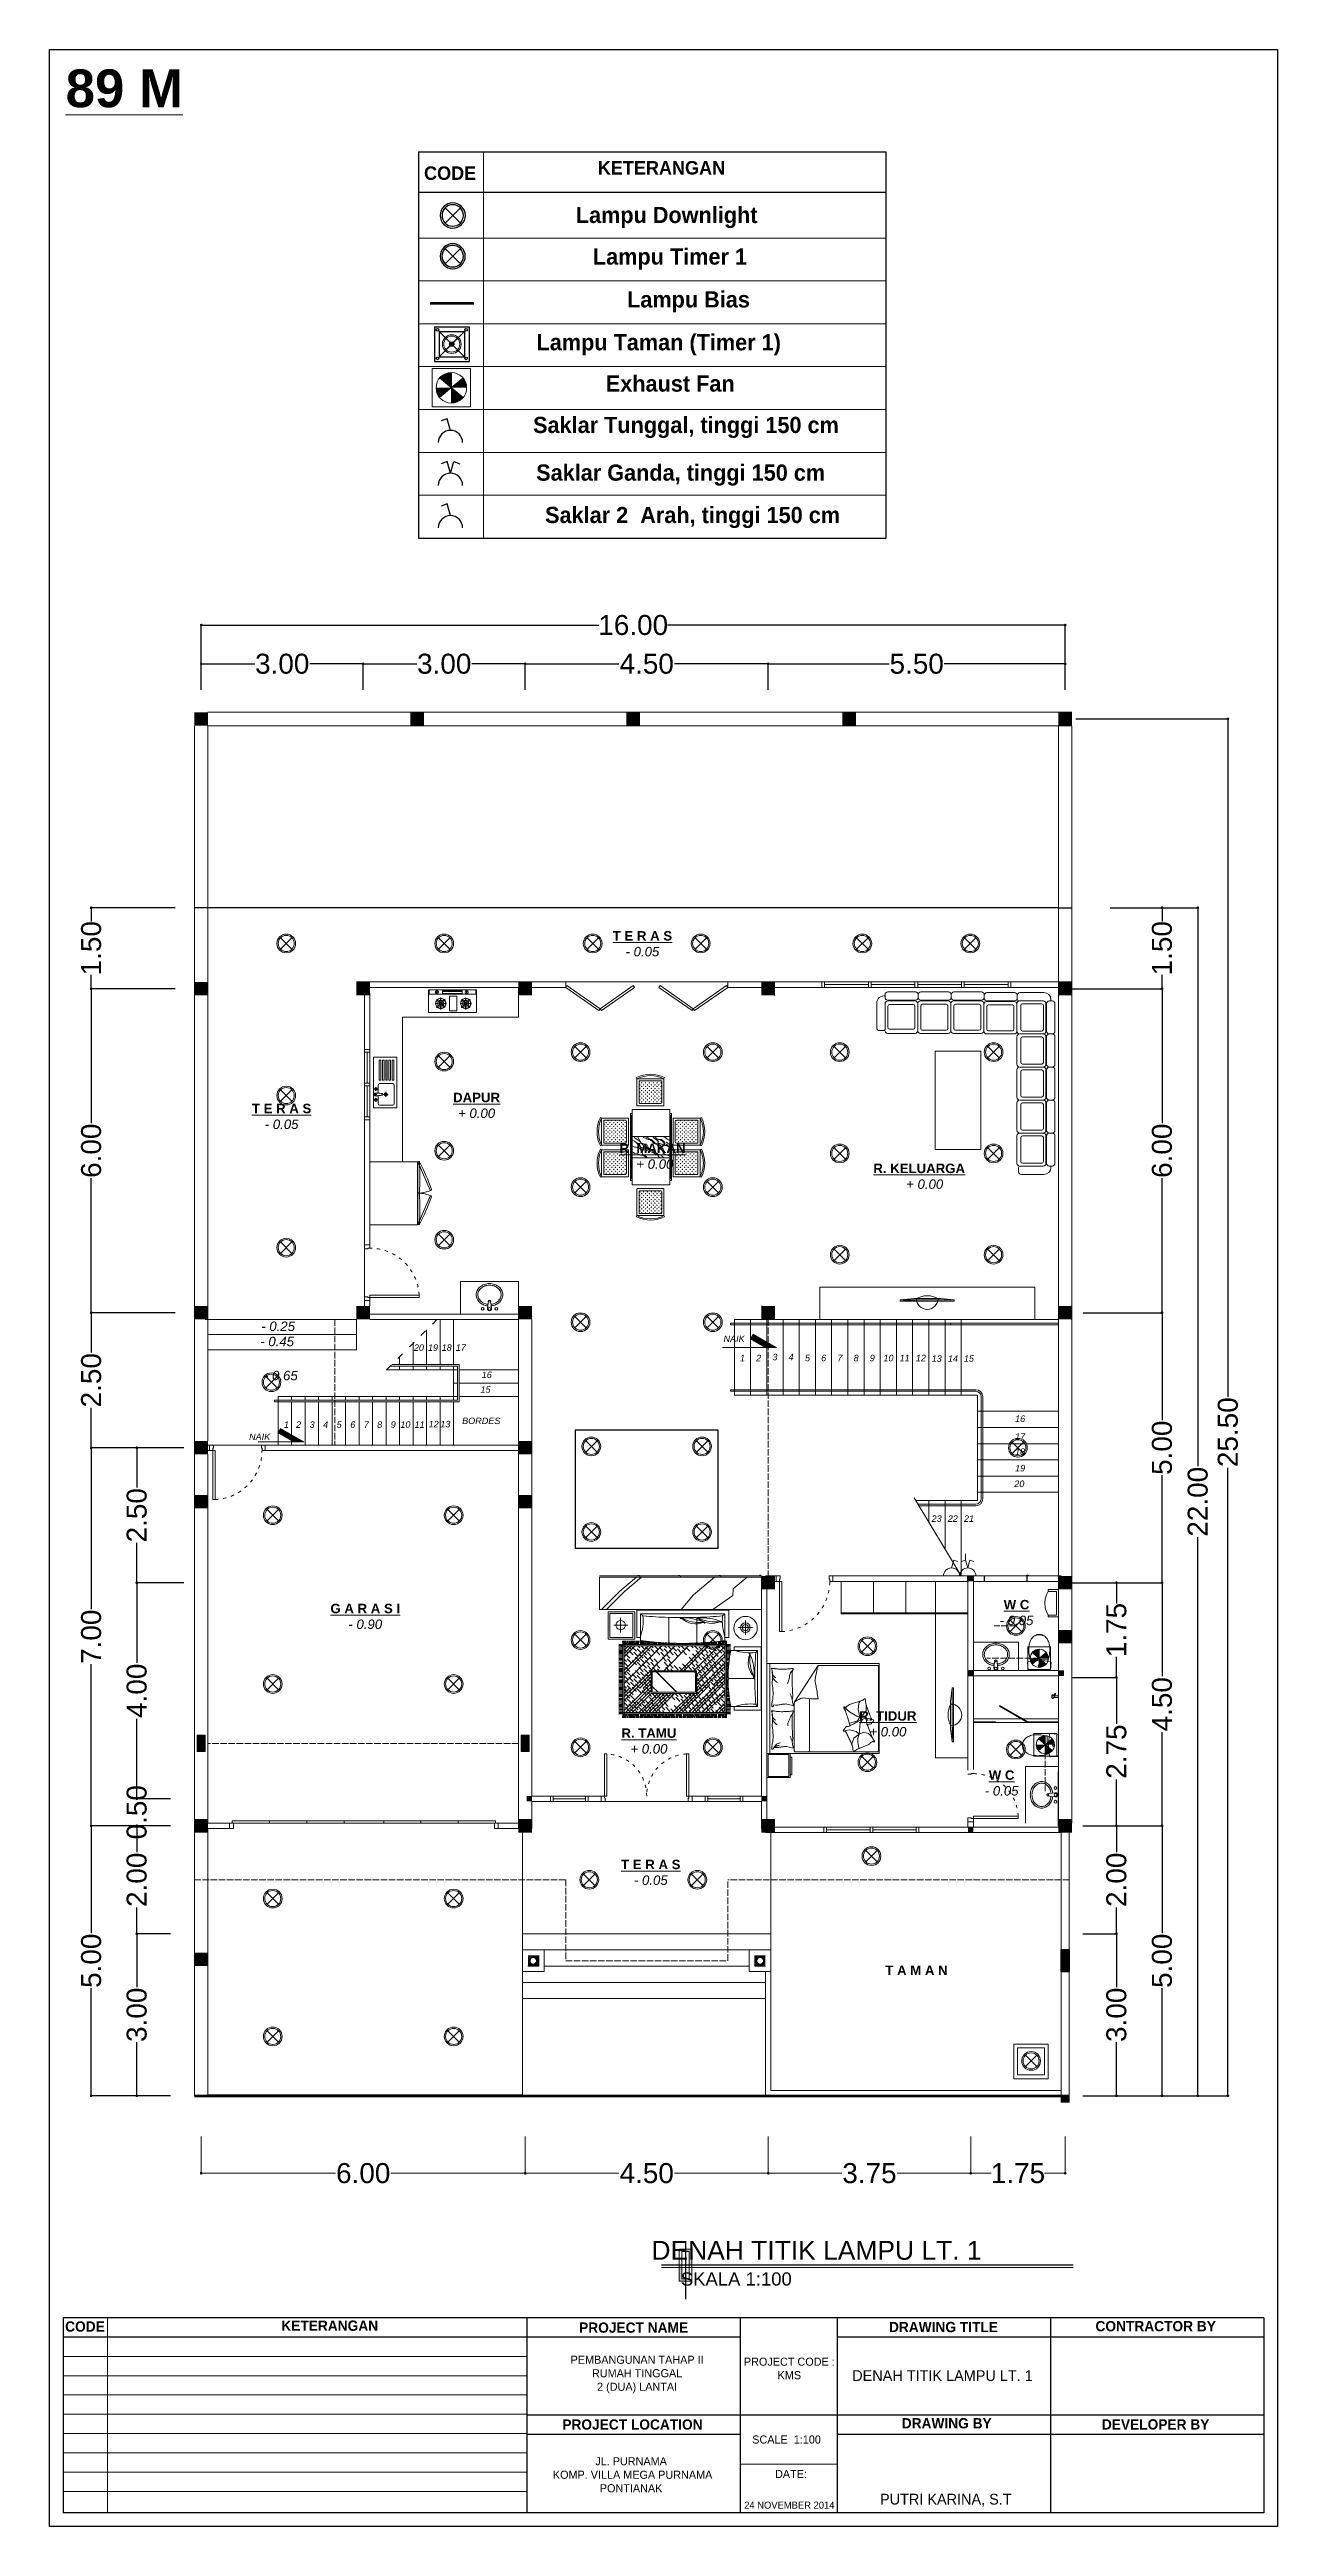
# Model space of a CAD drawing. Header units: millimetres. Extents: x 2206 to 4480, y 1579 to 6166.
import ezdxf

# ---------------------------------------------------------------- set-up
doc = ezdxf.new("R2010")
doc.units = ezdxf.units.MM
doc.linetypes.add('ACAD_ISO02W100', pattern=[15, 12, -3])
doc.linetypes.add('ACAD_ISO03W100', pattern=[30, 12, -18])
doc.layers.add('1', color=7, linetype='Continuous')
for name, color, linetype, lineweight in [('A_DEN_TEXT', 7, 'Continuous', 0), ('Dimensi', 7, 'Continuous', 5), ('Dinding', 7, 'Continuous', 15), ('lampu', 1, 'Continuous', 30), ('Lantai_Arsir', 8, 'Continuous', 5), ('P_N_J', 6, 'Continuous', 9), ('Tangga', 250, 'Continuous', 9)]:
    doc.layers.add(name, color=color, linetype=linetype, lineweight=lineweight)
doc.styles.add('kop1', font='swisscl.ttf')
doc.styles.get("Standard").update_dxf_attribs({"font": 'arial.ttf'})
doc.dimstyles.get("Standard").update_dxf_attribs({"dimtxt": 30, "dimasz": 5, "dimexe": 2, "dimexo": 20, "dimgap": 3, "dimtad": 0, "dimlfac": 0.01, "dimzin": 0, "dimdsep": 46, "dimtxsty": 'Standard', "dimblk": 'DOT', "dimcen": 0.09, "dimadec": 0, "dimazin": 0, "dimtfac": 1, "dimtofl": 0, "dimtmove": 0, "dimatfit": 3, "dimldrblk": 'DOT', "dimfxl": 0.18, "dimtolj": 1, "dimtzin": 0, "dimarcsym": 0})

msp = doc.modelspace()

# ---------------------------------------------------------------- texts
at = {"layer": 'A_DEN_TEXT', "attachment_point": 3, "style": 'kop1'}
for s, insert, char_height, width in [('\\pxqc;{\\fCentury Gothic|b1|i0|c0|p34;CODE}', (3062.158, 5949.141), 25, 227.91862), ('\\pxqc;{\\fCentury Gothic|b1|i0|c0|p34;KETERANGAN}', (3453.553, 5959.085), 25, 227.91862), ('\\pxqc;{\\fCentury Gothic|b1|i0|c0|p34;Lampu Downlight}', (3653.299, 5874.25), 30, 608.20973), ('\\pxqc;{\\fCentury Gothic|b1|i0|c0|p34;Lampu Timer 1}', (3661.171, 5797.25), 30, 611.67013), ('\\pxqc;{\\fCentury Gothic|b1|i0|c0|p34;Lampu Bias}', (3755.313, 5717.875), 30, 731.31183), ('\\pxqc;{\\fCentury Gothic|b1|i0|c0|p34;Lampu Taman (Timer 1)}', (3640.179, 5638.5), 30, 611.17931), ('\\pxqc;{\\fCentury Gothic|b1|i0|c0|p34;Exhaust Fan }', (3669.594, 5562.032), 30, 627.50841), ('\\pxqc;{\\fCentury Gothic|b1|i0|c0|p34;Saklar Tunggal, tinggi 150 cm }', (3755.313, 5485.385), 30, 740.61625), ('\\pxqc;{\\fCentury Gothic|b1|i0|c0|p34;Saklar Ganda, tinggi 150 cm }', (3718.898, 5397.157), 30, 687.48154), ('\\pxqc;{\\fCentury Gothic|b1|i0|c0|p34;Saklar 2  Arah, tinggi 150 cm }', (3755.313, 5318.657), 30, 716.14001), ('\\pxqc;{\\fCentury Gothic|b1|i0|c0|p34;CODE}', (2574.285, 1958.656), 19, 604.54559), ('\\pxqc;{\\fCentury Gothic|b1|i0|c0|p34;KETERANGAN}', (3027.513, 1960.219), 19, 604.54559), ('\\pxqc;{\\fCentury Gothic|b1|i0|c0|p34;PROJECT NAME}', (3590.313, 1956.631), 19, 604.54559), ('\\pxqc;{\\fCentury Gothic|b1|i0|c0|p34;DRAWING TITLE}', (4164.142, 1957.694), 19, 604.54559), ('\\pxqc;{\\fCentury Gothic|b1|i0|c0|p34;CONTRACTOR BY}', (4557.185, 1959.294), 19, 604.54559), ('\\pxqc;{\\fCentury Gothic|b0|i0|c0|p34;PEMBANGUNAN TAHAP II\\PRUMAH TINGGAL\\P2 (DUA) LANTAI}', (3596.775, 1895.159), 15, 604.54559), ('\\pxqc;{\\fCentury Gothic|b0|i0|c0|p34;PROJECT CODE :\\PKMS}', (3878.692, 1891.546), 15, 604.54559), ('\\pxqc;{\\fCentury Gothic|b0|i0|c0|p34;DENAH TITIK LAMPU LT. 1}', (4193.49, 1868.237), 20, 666.8609), ('\\pxqc;{\\fCentury Gothic|b1|i0|c0|p34;PROJECT LOCATION}', (3588.178, 1777.223), 19, 604.54559), ('\\pxql;{\\fCentury Gothic|b0|i0|c0|p34;SCALE  1:100}', (4112.278, 1747.409), 15, 604.54559), ('\\pxqc;{\\fCentury Gothic|b1|i0|c0|p34;DRAWING BY}', (4170.177, 1779.523), 19, 604.54559), ('\\pxqc;{\\fCentury Gothic|b1|i0|c0|p34;DEVELOPER BY}', (4557.059, 1777.401), 19, 604.54559), ('\\pxqc;{\\fCentury Gothic|b0|i0|c0|p34;JL. PURNAMA\\P KOMP. VILLA MEGA PURNAMA\\PPONTIANAK}', (3585.633, 1707.19), 15, 604.54559), ('\\pxql;{\\fCentury Gothic|b0|i0|c0|p34;DATE:}', (4154.483, 1683.562), 15, 604.54559), ('\\pxql;{\\fCentury Gothic|b0|i0|c0|p34;24 NOVEMBER 2014}', (4097.38, 1624.941), 13, 604.54559), ('\\pxqc;{\\fCentury Gothic|b0|i0|c0|p34;PUTRI KARINA, S.T}', (4199.67, 1639.43), 20, 666.8609)]:
    msp.add_mtext(s, dxfattribs=dict(at, insert=insert, char_height=char_height, width=width))
at = {"layer": 'Dimensi', "attachment_point": 3}
for s, insert, char_height, width in [('\\pxqc;{\\fArial|b1|i0|c0|p34;\\L89 M}', (2549.466, 6128.69), 70, 409.27342), ('\\pxqj;DENAH TITIK LAMPU LT. 1\\P    {\\H0.7x;SKALA 1:100}', (4101.859, 2107.787), 35, 780.73853)]:
    msp.add_mtext(s, dxfattribs=dict(at, insert=insert, char_height=char_height, width=width))
at = {"layer": 'Dinding', "insert": (3695.867, 2617.484), "char_height": 17.5, "width": 232.07754, "attachment_point": 1}
msp.add_mtext('\\pxqc;{\\fArial|b1|i0|c0|p34;T A M A N}', dxfattribs=at)
at = {"layer": 'Tangga', "color": 253, "char_height": 17.5, "attachment_point": 1}
for s, insert, width in [('\\pxqc;{\\fArial|b1|i0|c0|p34;\\LT E R A S\\P\\pt2,3;\\fArial|b0|i1|c0|p34;\\l- 0.05}', (3243.901, 4533.067), 120.92741), ('\\pxqc;{\\fArial|b1|i0|c0|p34;\\LDAPUR\\P\\fArial|b0|i1|c0|p34;\\l+ 0.00}', (2934.419, 4233.763), 125.59951), ('\\pxqc;{\\fArial|b1|i0|c0|p34;\\LT E R A S\\P\\fArial|b0|i1|c0|p34;\\l- 0.05}', (2578.73, 4213.358), 114.8239), ('\\pi44.95;{\\fArial|b1|i0|c0|p34;\\LR. MAKAN\\P\\pi76.03;\\fArial|b0|i1|c0|p34;\\l+ 0.00}', (3217.001, 4139.654), 232.07754), ('\\pi15.31;{\\fArial|b1|i0|c0|p34;\\LR. KELUARGA\\l\\P\\pi76.03;\\fArial|b0|i1|c0|p34;+ 0.00}', (3716.725, 4102.497), 232.07754), ('\\pxi4.5183;{\\fArial|b0|i1|c0|p34;- 0.25}', (2519.408, 3810.107), 232.07754), ('\\pxi4.5183;{\\fArial|b0|i1|c0|p34;- 0.45}', (2517.603, 3781.942), 232.07754), ('{\\fArial|b0|i1|c0|p34;- 0.65}', (2603.488, 3718.786), 67.40041), ('\\pxqc;{\\fArial|b1|i0|c0|p34;\\LG A R A S I\\P\\fArial|b0|i1|c0|p34;\\l- 0.90}', (2718.658, 3287.513), 144.8141), ('\\pxqc;{\\fArial|b1|i0|c0|p34;\\LW C\\P\\fArial|b0|i1|c0|p34;\\l- 0.05}', (3961.186, 3294.629), 71.96491), ('\\pxqc;{\\fArial|b1|i0|c0|p34;\\LR. TIDUR\\P\\pt1;\\fArial|b0|i1|c0|p34;\\l+ 0.00}', (3690.235, 3088.504), 137.28472), ('\\pxqc,t0,1;{\\fArial|b1|i0|c0|p34;\\LR. TAMU\\P\\ptz;\\fArial|b0|i1|c0|p34;\\l+ 0.00}', (3259.182, 3056.754), 114.35363), ('\\pxqc;{\\fArial|b1|i0|c0|p34;\\LW C\\P\\fArial|b0|i1|c0|p34;\\l- 0.05}', (3933.573, 2979.016), 71.96491), ('\\pxqc,t2;{\\fArial|b1|i0|c0|p34;\\LT E R A S\\P\\pt2,4;\\fArial|b0|i1|c0|p34;\\l- 0.05}', (3260.25, 2813.565), 119.14769)]:
    msp.add_mtext(s, dxfattribs=dict(at, insert=insert, width=width))
at = {"layer": 'Tangga', "char_height": 12, "attachment_point": 1}
for s, insert, width in [('\\pxi-0.21058;{\\fArial|b0|i1|c0|p34;20}', (2883.693, 3767.806), 20.98828), ('\\pxi-0.21058;{\\fArial|b0|i1|c0|p34;19}', (2909.693, 3767.806), 20.98828), ('\\pxi-0.21058;{\\fArial|b0|i1|c0|p34;18}', (2935.031, 3767.806), 20.98828), ('\\pxi-0.21058;{\\fArial|b0|i1|c0|p34;17}', (2961.195, 3767.806), 20.98828), ('\\pxqc;{\\fArial|b0|i1|c0|p34;NAIK}', (3424.894, 3784.215), 98.50797), ('\\pxi-0.21058;{\\fArial|b0|i1|c0|p34;16}', (3009.262, 3717.478), 20.98828), ('\\pxqc;{\\fArial|b0|i1|c0|p34;1}', (3479.169, 3748.576), 20.98828), ('\\pxqc;{\\fArial|b0|i1|c0|p34;2}', (3509.169, 3748.576), 20.98828), ('\\pxqc;{\\fArial|b0|i1|c0|p34;3}', (3539.169, 3750.441), 20.98828), ('\\pxqc;{\\fArial|b0|i1|c0|p34;4}', (3569.169, 3750.441), 20.98828), ('\\pxqc;{\\fArial|b0|i1|c0|p34;5}', (3599.544, 3748.576), 20.98828), ('\\pxqc;{\\fArial|b0|i1|c0|p34;6}', (3629.544, 3748.576), 20.98828), ('\\pxqc;{\\fArial|b0|i1|c0|p34;7}', (3659.544, 3748.576), 20.98828), ('\\pxqc;{\\fArial|b0|i1|c0|p34;8}', (3689.544, 3748.576), 20.98828), ('\\pxqc;{\\fArial|b0|i1|c0|p34;9}', (3719.544, 3748.576), 20.98828), ('\\pxqc;{\\fArial|b0|i1|c0|p34;10}', (3749.544, 3748.576), 20.98828), ('\\pxqc;{\\fArial|b0|i1|c0|p34;11}', (3779.544, 3748.576), 20.98828), ('\\pxqc;{\\fArial|b0|i1|c0|p34;12}', (3809.544, 3748.576), 20.98828), ('\\pxqc;{\\fArial|b0|i1|c0|p34;13}', (3838.933, 3747.576), 20.98828), ('\\pxqc;{\\fArial|b0|i1|c0|p34;14}', (3868.933, 3747.576), 20.98828), ('\\pxqc;{\\fArial|b0|i1|c0|p34;15}', (3898.433, 3747.576), 20.98828), ('\\pxi-0.21058;{\\fArial|b0|i1|c0|p34;15}', (3006.931, 3690.18), 20.98828), ('\\pi5.6309;{\\fArial|b0|i1|c0|p34;1}', (2634.85, 3625.276), 20.98828), ('\\pi3.1098;{\\fArial|b0|i1|c0|p34;2}', (2659.85, 3625.276), 20.98828), ('\\pi3.1241;{\\fArial|b0|i1|c0|p34;3}', (2684.85, 3625.276), 20.98828), ('\\pi3.2029;{\\fArial|b0|i1|c0|p34;4}', (2709.85, 3625.276), 20.98828), ('\\pi3.1169;{\\fArial|b0|i1|c0|p34;5}', (2734.85, 3625.276), 20.98828), ('\\pi3.3891;{\\fArial|b0|i1|c0|p34;6}', (2759.85, 3625.276), 20.98828), ('\\pi3.5395;{\\fArial|b0|i1|c0|p34;7}', (2784.85, 3625.276), 20.98828), ('\\pi3.3103;{\\fArial|b0|i1|c0|p34;8}', (2809.85, 3625.276), 20.98828), ('\\pi3.3963;{\\fArial|b0|i1|c0|p34;9}', (2834.85, 3625.276), 20.98828), ('\\pi-3.7876;{\\fArial|b0|i1|c0|p34;10}', (2859.85, 3625.276), 20.98828), ('\\pi-2.527;{\\fArial|b0|i1|c0|p34;11}', (2884.85, 3625.276), 20.98828), ('\\pi-2.527;{\\fArial|b0|i1|c0|p34;12}', (2910.948, 3626.188), 20.98828), ('\\pi-2.527;{\\fArial|b0|i1|c0|p34;13}', (2932.606, 3626.188), 20.98828), ('\\pi-12.12;{\\fArial|b0|i1|c0|p34;BORDES}', (2982.627, 3632.21), 98.50797), ('\\pxqc;{\\fArial|b0|i1|c0|p34;16}', (3993.356, 3636.183), 20.98828), ('\\pxqc;{\\fArial|b0|i1|c0|p34;NAIK}', (2546.251, 3602.687), 98.50797), ('\\pxqc;{\\fArial|b0|i1|c0|p34;17}', (3993.356, 3603.183), 20.98828), ('\\pxqc;{\\fArial|b0|i1|c0|p34;18}', (3993.356, 3575.183), 20.98828), ('\\pxqc;{\\fArial|b0|i1|c0|p34;19}', (3993.356, 3544.683), 20.98828), ('\\pxqc;{\\fArial|b0|i1|c0|p34;20}', (3991.856, 3515.683), 20.98828), ('\\pxqc;{\\fArial|b0|i1|c0|p34;23}', (3838.691, 3451.218), 20.98828), ('\\pxqc;{\\fArial|b0|i1|c0|p34;22}', (3868.691, 3451.218), 20.98828), ('\\pxqc;{\\fArial|b0|i1|c0|p34;21}', (3898.691, 3451.218), 20.98828)]:
    msp.add_mtext(s, dxfattribs=dict(at, insert=insert, width=width))

# ---------------------------------------------------------------- blocks, each defined once
blk = doc.blocks.new('_Dot')
at = {"color": 0, "linetype": 'ByBlock', "lineweight": -2}
blk.add_line((-0.5, 0), (-1, 0), dxfattribs=at)
at = {"color": 0, "linetype": 'ByBlock', "const_width": 0.5}
blk.add_lwpolyline([(-0.25, 0, 1), (0.25, 0, 1)], format="xyb", close=True, dxfattribs=at)
blk = doc.blocks.new('*D71')
at = {"layer": 'Defpoints', "color": 0}
for p in [(2487.3, 2320.8), (3087.3, 2320.8), (3087.3, 2233)]:
    blk.add_point(p, dxfattribs=at)
at = {"layer": 'Dimensi', "color": 0}
for p, q in [((2487.3, 2300.8), (2487.3, 2231)), ((3087.3, 2300.8), (3087.3, 2231)), ((2492.3, 2233), (2736.2, 2233)), ((3082.3, 2233), (2838.3, 2233))]:
    blk.add_line(p, q, dxfattribs=at)
at = {"layer": 'Dimensi', "color": 0, "xscale": 5, "yscale": 5, "zscale": 5, "rotation": 180}
blk.add_blockref('_Dot', (2487.3, 2233), dxfattribs=at)
at = {"layer": 'Dimensi', "color": 0, "xscale": 5, "yscale": 5, "zscale": 5}
blk.add_blockref('_Dot', (3087.3, 2233), dxfattribs=at)
at = {"layer": 'Dimensi', "color": 0, "insert": (2787.3, 2233), "char_height": 37, "attachment_point": 5}
blk.add_mtext('\\A1;6.00', dxfattribs=at)
blk = doc.blocks.new('*D72')
at = {"layer": 'Defpoints', "color": 0}
for p in [(3087.3, 2320.8), (3537.3, 2320.8), (3537.3, 2233)]:
    blk.add_point(p, dxfattribs=at)
at = {"layer": 'Dimensi', "color": 0}
for p, q in [((3087.3, 2300.8), (3087.3, 2231)), ((3537.3, 2300.8), (3537.3, 2231)), ((3092.3, 2233), (3260.5, 2233)), ((3532.3, 2233), (3364, 2233))]:
    blk.add_line(p, q, dxfattribs=at)
at = {"layer": 'Dimensi', "color": 0, "xscale": 5, "yscale": 5, "zscale": 5, "rotation": 180}
blk.add_blockref('_Dot', (3087.3, 2233), dxfattribs=at)
at = {"layer": 'Dimensi', "color": 0, "xscale": 5, "yscale": 5, "zscale": 5}
blk.add_blockref('_Dot', (3537.3, 2233), dxfattribs=at)
at = {"layer": 'Dimensi', "color": 0, "insert": (3312.3, 2233), "char_height": 37, "attachment_point": 5}
blk.add_mtext('\\A1;4.50', dxfattribs=at)
blk = doc.blocks.new('*D73')
at = {"layer": 'Defpoints', "color": 0}
for p in [(2283.5, 2876.4), (2398.2, 2876.4), (2398.2, 2376.4)]:
    blk.add_point(p, dxfattribs=at)
at = {"layer": 'Dimensi', "color": 0, "lineweight": -2}
for p, q in [((2378.2, 2876.4), (2281.5, 2876.4)), ((2283.5, 2871.4), (2283.5, 2677.4)), ((2283.5, 2381.4), (2283.5, 2575.4)), ((2378.2, 2376.4), (2281.5, 2376.4))]:
    blk.add_line(p, q, dxfattribs=at)
at = {"layer": 'Dimensi', "color": 0, "lineweight": -2, "xscale": 5, "yscale": 5, "zscale": 5}
for p, rotation in [((2283.5, 2876.4), 90), ((2283.5, 2376.4), 270)]:
    blk.add_blockref('_Dot', p, dxfattribs=dict(at, rotation=rotation))
at = {"layer": 'Dimensi', "color": 0, "insert": (2283.5, 2626.4), "char_height": 37, "attachment_point": 5, "rotation": 90}
blk.add_mtext('\\A1;5.00', dxfattribs=at)
blk = doc.blocks.new('*D75')
at = {"layer": 'Defpoints', "color": 0}
for p in [(3537.3, 2320.8), (3912.3, 2320.8), (3912.3, 2233)]:
    blk.add_point(p, dxfattribs=at)
at = {"layer": 'Dimensi', "color": 0}
for p, q in [((3537.3, 2300.8), (3537.3, 2231)), ((3912.3, 2300.8), (3912.3, 2231)), ((3542.3, 2233), (3673.6, 2233)), ((3907.3, 2233), (3775.9, 2233))]:
    blk.add_line(p, q, dxfattribs=at)
at = {"layer": 'Dimensi', "color": 0, "xscale": 5, "yscale": 5, "zscale": 5, "rotation": 180}
blk.add_blockref('_Dot', (3537.3, 2233), dxfattribs=at)
at = {"layer": 'Dimensi', "color": 0, "xscale": 5, "yscale": 5, "zscale": 5}
blk.add_blockref('_Dot', (3912.3, 2233), dxfattribs=at)
at = {"layer": 'Dimensi', "color": 0, "insert": (3724.8, 2233), "char_height": 37, "attachment_point": 5}
blk.add_mtext('\\A1;3.75', dxfattribs=at)
blk = doc.blocks.new('*D76')
at = {"layer": 'Defpoints', "color": 0}
for p in [(3912.3, 2320.8), (4087.3, 2320.8), (3912.3, 2233)]:
    blk.add_point(p, dxfattribs=at)
at = {"layer": 'Dimensi', "color": 0}
for p, q in [((3912.3, 2300.8), (3912.3, 2231)), ((4087.3, 2300.8), (4087.3, 2231)), ((3917.3, 2233), (3950.3, 2233)), ((4082.3, 2233), (4049.2, 2233))]:
    blk.add_line(p, q, dxfattribs=at)
at = {"layer": 'Dimensi', "color": 0, "xscale": 5, "yscale": 5, "zscale": 5, "rotation": 180}
blk.add_blockref('_Dot', (3912.3, 2233), dxfattribs=at)
at = {"layer": 'Dimensi', "color": 0, "xscale": 5, "yscale": 5, "zscale": 5}
blk.add_blockref('_Dot', (4087.3, 2233), dxfattribs=at)
at = {"layer": 'Dimensi', "color": 0, "insert": (3999.8, 2233), "char_height": 37, "attachment_point": 5}
blk.add_mtext('\\A1;1.75', dxfattribs=at)
blk = doc.blocks.new('*D77')
at = {"layer": 'Defpoints', "color": 0}
for p in [(2367.9, 3326.4), (2474.8, 3326.4), (2450.4, 2926.4)]:
    blk.add_point(p, dxfattribs=at)
at = {"layer": 'Dimensi', "color": 0, "lineweight": -2}
for p, q in [((2454.8, 3326.4), (2365.9, 3326.4)), ((2367.9, 3321.4), (2367.9, 3178.2)), ((2367.9, 2931.4), (2367.9, 3074.7)), ((2430.4, 2926.4), (2365.9, 2926.4))]:
    blk.add_line(p, q, dxfattribs=at)
at = {"layer": 'Dimensi', "color": 0, "lineweight": -2, "xscale": 5, "yscale": 5, "zscale": 5}
for p, rotation in [((2367.9, 3326.4), 90), ((2367.9, 2926.4), 270)]:
    blk.add_blockref('_Dot', p, dxfattribs=dict(at, rotation=rotation))
at = {"layer": 'Dimensi', "color": 0, "insert": (2367.9, 3126.4), "char_height": 37, "attachment_point": 5, "rotation": 90}
blk.add_mtext('\\A1;4.00', dxfattribs=at)
blk = doc.blocks.new('*D78')
at = {"layer": 'Defpoints', "color": 0}
for p in [(2283.5, 3576.4), (2430.4, 3576.4), (2365.9, 2876.4)]:
    blk.add_point(p, dxfattribs=at)
at = {"layer": 'Dimensi', "color": 0, "lineweight": -2}
for p, q in [((2410.4, 3576.4), (2281.5, 3576.4)), ((2283.5, 3571.4), (2283.5, 3277.3)), ((2283.5, 2881.4), (2283.5, 3175.6)), ((2345.9, 2876.4), (2281.5, 2876.4))]:
    blk.add_line(p, q, dxfattribs=at)
at = {"layer": 'Dimensi', "color": 0, "lineweight": -2, "xscale": 5, "yscale": 5, "zscale": 5}
for p, rotation in [((2283.5, 3576.4), 90), ((2283.5, 2876.4), 270)]:
    blk.add_blockref('_Dot', p, dxfattribs=dict(at, rotation=rotation))
at = {"layer": 'Dimensi', "color": 0, "insert": (2283.5, 3226.4), "char_height": 37, "attachment_point": 5, "rotation": 90}
blk.add_mtext('\\A1;7.00', dxfattribs=at)
blk = doc.blocks.new('*D79')
at = {"layer": 'Defpoints', "color": 0}
for p in [(2367.9, 2876.4), (2450.4, 2876.4), (2450.4, 2676.4)]:
    blk.add_point(p, dxfattribs=at)
at = {"layer": 'Dimensi', "color": 0, "lineweight": -2}
for p, q in [((2430.4, 2876.4), (2365.9, 2876.4)), ((2367.9, 2871.4), (2367.9, 2827.7)), ((2367.9, 2681.4), (2367.9, 2725.1)), ((2430.4, 2676.4), (2365.9, 2676.4))]:
    blk.add_line(p, q, dxfattribs=at)
at = {"layer": 'Dimensi', "color": 0, "lineweight": -2, "xscale": 5, "yscale": 5, "zscale": 5}
for p, rotation in [((2367.9, 2876.4), 90), ((2367.9, 2676.4), 270)]:
    blk.add_blockref('_Dot', p, dxfattribs=dict(at, rotation=rotation))
at = {"layer": 'Dimensi', "color": 0, "insert": (2367.9, 2776.4), "char_height": 37, "attachment_point": 5, "rotation": 90}
blk.add_mtext('\\A1;2.00', dxfattribs=at)
blk = doc.blocks.new('*D80')
at = {"layer": 'Defpoints', "color": 0}
for p in [(2367.9, 2676.4), (2450.4, 2676.4), (2450.4, 2376.4)]:
    blk.add_point(p, dxfattribs=at)
at = {"layer": 'Dimensi', "color": 0, "lineweight": -2}
for p, q in [((2430.4, 2676.4), (2365.9, 2676.4)), ((2367.9, 2671.4), (2367.9, 2577.4)), ((2367.9, 2381.4), (2367.9, 2475.5)), ((2430.4, 2376.4), (2365.9, 2376.4))]:
    blk.add_line(p, q, dxfattribs=at)
at = {"layer": 'Dimensi', "color": 0, "lineweight": -2, "xscale": 5, "yscale": 5, "zscale": 5}
for p, rotation in [((2367.9, 2676.4), 90), ((2367.9, 2376.4), 270)]:
    blk.add_blockref('_Dot', p, dxfattribs=dict(at, rotation=rotation))
at = {"layer": 'Dimensi', "color": 0, "insert": (2367.9, 2526.4), "char_height": 37, "attachment_point": 5, "rotation": 90}
blk.add_mtext('\\A1;3.00', dxfattribs=at)
blk = doc.blocks.new('*D81')
at = {"layer": 'Defpoints', "color": 0}
for p in [(2367.9, 2926.4), (2450.4, 2926.4), (2450.4, 2876.4)]:
    blk.add_point(p, dxfattribs=at)
at = {"layer": 'Dimensi', "color": 0, "lineweight": -2}
for p, q in [((2367.9, 2931.4), (2367.9, 2936.4)), ((2430.4, 2926.4), (2365.9, 2926.4)), ((2430.4, 2876.4), (2365.9, 2876.4)), ((2367.9, 2871.4), (2367.9, 2866.4))]:
    blk.add_line(p, q, dxfattribs=at)
at = {"layer": 'Dimensi', "color": 0, "lineweight": -2, "xscale": 5, "yscale": 5, "zscale": 5}
for p, rotation in [((2367.9, 2926.4), 270), ((2367.9, 2876.4), 90)]:
    blk.add_blockref('_Dot', p, dxfattribs=dict(at, rotation=rotation))
at = {"layer": 'Dimensi', "color": 0, "insert": (2367.9, 2901.4), "char_height": 37, "attachment_point": 5, "rotation": 90}
blk.add_mtext('\\A1;0.50', dxfattribs=at)
blk = doc.blocks.new('*D82')
at = {"layer": 'Defpoints', "color": 0}
for p in [(2283.5, 4426.4), (2458.8, 4426.4), (2458.8, 3826.4)]:
    blk.add_point(p, dxfattribs=at)
at = {"layer": 'Dimensi', "color": 0, "lineweight": -2}
for p, q in [((2438.8, 4426.4), (2281.5, 4426.4)), ((2283.5, 4421.4), (2283.5, 4177.5)), ((2283.5, 3831.4), (2283.5, 4075.3)), ((2438.8, 3826.4), (2281.5, 3826.4))]:
    blk.add_line(p, q, dxfattribs=at)
at = {"layer": 'Dimensi', "color": 0, "lineweight": -2, "xscale": 5, "yscale": 5, "zscale": 5}
for p, rotation in [((2283.5, 4426.4), 90), ((2283.5, 3826.4), 270)]:
    blk.add_blockref('_Dot', p, dxfattribs=dict(at, rotation=rotation))
at = {"layer": 'Dimensi', "color": 0, "insert": (2283.5, 4126.4), "char_height": 37, "attachment_point": 5, "rotation": 90}
blk.add_mtext('\\A1;6.00', dxfattribs=at)
blk = doc.blocks.new('*D83')
at = {"layer": 'Defpoints', "color": 0}
for p in [(2283.5, 3826.4), (2458.8, 3826.4), (2450.4, 3576.4)]:
    blk.add_point(p, dxfattribs=at)
at = {"layer": 'Dimensi', "color": 0, "lineweight": -2}
for p, q in [((2438.8, 3826.4), (2281.5, 3826.4)), ((2283.5, 3821.4), (2283.5, 3752.7)), ((2283.5, 3581.4), (2283.5, 3650.1)), ((2430.4, 3576.4), (2281.5, 3576.4))]:
    blk.add_line(p, q, dxfattribs=at)
at = {"layer": 'Dimensi', "color": 0, "lineweight": -2, "xscale": 5, "yscale": 5, "zscale": 5}
for p, rotation in [((2283.5, 3826.4), 90), ((2283.5, 3576.4), 270)]:
    blk.add_blockref('_Dot', p, dxfattribs=dict(at, rotation=rotation))
at = {"layer": 'Dimensi', "color": 0, "insert": (2283.5, 3701.4), "char_height": 37, "attachment_point": 5, "rotation": 90}
blk.add_mtext('\\A1;2.50', dxfattribs=at)
blk = doc.blocks.new('*D84')
at = {"layer": 'Defpoints', "color": 0}
for p in [(4152, 2876.4), (4266.6, 2876.4), (4152, 2376.4)]:
    blk.add_point(p, dxfattribs=at)
at = {"layer": 'Dimensi', "color": 0, "lineweight": -2}
for p, q in [((4172, 2876.4), (4268.6, 2876.4)), ((4266.6, 2871.4), (4266.6, 2677.4)), ((4266.6, 2381.4), (4266.6, 2575.4)), ((4172, 2376.4), (4268.6, 2376.4))]:
    blk.add_line(p, q, dxfattribs=at)
at = {"layer": 'Dimensi', "color": 0, "lineweight": -2, "xscale": 5, "yscale": 5, "zscale": 5}
for p, rotation in [((4266.6, 2876.4), 90), ((4266.6, 2376.4), 270)]:
    blk.add_blockref('_Dot', p, dxfattribs=dict(at, rotation=rotation))
at = {"layer": 'Dimensi', "color": 0, "insert": (4266.6, 2626.4), "char_height": 37, "attachment_point": 5, "rotation": 90}
blk.add_mtext('\\A1;5.00', dxfattribs=at)
blk = doc.blocks.new('*D85')
at = {"layer": 'Defpoints', "color": 0}
for p in [(2283.5, 4576.4), (2458.8, 4576.4), (2454.8, 4426.4)]:
    blk.add_point(p, dxfattribs=at)
at = {"layer": 'Dimensi', "color": 0, "lineweight": -2}
for p, q in [((2438.8, 4576.4), (2281.5, 4576.4)), ((2283.5, 4571.4), (2283.5, 4550.7)), ((2283.5, 4431.4), (2283.5, 4452.2)), ((2434.8, 4426.4), (2281.5, 4426.4))]:
    blk.add_line(p, q, dxfattribs=at)
at = {"layer": 'Dimensi', "color": 0, "lineweight": -2, "xscale": 5, "yscale": 5, "zscale": 5}
for p, rotation in [((2283.5, 4576.4), 90), ((2283.5, 4426.4), 270)]:
    blk.add_blockref('_Dot', p, dxfattribs=dict(at, rotation=rotation))
at = {"layer": 'Dimensi', "color": 0, "insert": (2283.5, 4501.4), "char_height": 37, "attachment_point": 5, "rotation": 90}
blk.add_mtext('\\A1;1.50', dxfattribs=at)
blk = doc.blocks.new('*D86')
at = {"layer": 'Defpoints', "color": 0}
for p in [(4080.4, 3326.4), (4266.6, 3326.4), (4184.2, 2876.4)]:
    blk.add_point(p, dxfattribs=at)
at = {"layer": 'Dimensi', "color": 0, "lineweight": -2}
for p, q in [((4100.4, 3326.4), (4268.6, 3326.4)), ((4266.6, 3321.4), (4266.6, 3153.2)), ((4266.6, 2881.4), (4266.6, 3049.7)), ((4204.2, 2876.4), (4268.6, 2876.4))]:
    blk.add_line(p, q, dxfattribs=at)
at = {"layer": 'Dimensi', "color": 0, "lineweight": -2, "xscale": 5, "yscale": 5, "zscale": 5}
for p, rotation in [((4266.6, 3326.4), 90), ((4266.6, 2876.4), 270)]:
    blk.add_blockref('_Dot', p, dxfattribs=dict(at, rotation=rotation))
at = {"layer": 'Dimensi', "color": 0, "insert": (4266.6, 3101.4), "char_height": 37, "attachment_point": 5, "rotation": 90}
blk.add_mtext('\\A1;4.50', dxfattribs=at)
blk = doc.blocks.new('*D87')
at = {"layer": 'Defpoints', "color": 0}
for p in [(4099.8, 2876.4), (4182.2, 2876.4), (4099.8, 2676.4)]:
    blk.add_point(p, dxfattribs=at)
at = {"layer": 'Dimensi', "color": 0, "lineweight": -2}
for p, q in [((4119.8, 2876.4), (4184.2, 2876.4)), ((4182.2, 2871.4), (4182.2, 2827.7)), ((4182.2, 2681.4), (4182.2, 2725.1)), ((4119.8, 2676.4), (4184.2, 2676.4))]:
    blk.add_line(p, q, dxfattribs=at)
at = {"layer": 'Dimensi', "color": 0, "lineweight": -2, "xscale": 5, "yscale": 5, "zscale": 5}
for p, rotation in [((4182.2, 2876.4), 90), ((4182.2, 2676.4), 270)]:
    blk.add_blockref('_Dot', p, dxfattribs=dict(at, rotation=rotation))
at = {"layer": 'Dimensi', "color": 0, "insert": (4182.2, 2776.4), "char_height": 37, "attachment_point": 5, "rotation": 90}
blk.add_mtext('\\A1;2.00', dxfattribs=at)
blk = doc.blocks.new('*D88')
at = {"layer": 'Defpoints', "color": 0}
for p in [(4099.8, 2676.4), (4182.2, 2676.4), (4099.8, 2376.4)]:
    blk.add_point(p, dxfattribs=at)
at = {"layer": 'Dimensi', "color": 0, "lineweight": -2}
for p, q in [((4119.8, 2676.4), (4184.2, 2676.4)), ((4182.2, 2671.4), (4182.2, 2577.4)), ((4182.2, 2381.4), (4182.2, 2475.5)), ((4119.8, 2376.4), (4184.2, 2376.4))]:
    blk.add_line(p, q, dxfattribs=at)
at = {"layer": 'Dimensi', "color": 0, "lineweight": -2, "xscale": 5, "yscale": 5, "zscale": 5}
for p, rotation in [((4182.2, 2676.4), 90), ((4182.2, 2376.4), 270)]:
    blk.add_blockref('_Dot', p, dxfattribs=dict(at, rotation=rotation))
at = {"layer": 'Dimensi', "color": 0, "insert": (4182.2, 2526.4), "char_height": 37, "attachment_point": 5, "rotation": 90}
blk.add_mtext('\\A1;3.00', dxfattribs=at)
blk = doc.blocks.new('*D89')
at = {"layer": 'Defpoints', "color": 0}
for p in [(4182.2, 4576.4), (4332.9, 4576.4), (4183.8, 2376.4)]:
    blk.add_point(p, dxfattribs=at)
at = {"layer": 'Dimensi', "color": 0, "lineweight": -2}
for p, q in [((4202.2, 4576.4), (4334.9, 4576.4)), ((4332.9, 4571.4), (4332.9, 3542.1)), ((4332.9, 2381.4), (4332.9, 3410.8)), ((4203.8, 2376.4), (4334.9, 2376.4))]:
    blk.add_line(p, q, dxfattribs=at)
at = {"layer": 'Dimensi', "color": 0, "lineweight": -2, "xscale": 5, "yscale": 5, "zscale": 5}
for p, rotation in [((4332.9, 4576.4), 90), ((4332.9, 2376.4), 270)]:
    blk.add_blockref('_Dot', p, dxfattribs=dict(at, rotation=rotation))
at = {"layer": 'Dimensi', "color": 0, "insert": (4332.9, 3476.4), "char_height": 37, "attachment_point": 5, "rotation": 90}
blk.add_mtext('\\A1;22.00', dxfattribs=at)
blk = doc.blocks.new('*D90')
at = {"layer": 'Defpoints', "color": 0}
for p in [(4099.5, 3151.2), (4182.2, 3151.2), (4099.8, 2876.4)]:
    blk.add_point(p, dxfattribs=at)
at = {"layer": 'Dimensi', "color": 0, "lineweight": -2}
for p, q in [((4119.5, 3151.2), (4184.2, 3151.2)), ((4182.2, 3146.2), (4182.2, 3065.3)), ((4182.2, 2881.4), (4182.2, 2962.3)), ((4119.8, 2876.4), (4184.2, 2876.4))]:
    blk.add_line(p, q, dxfattribs=at)
at = {"layer": 'Dimensi', "color": 0, "lineweight": -2, "xscale": 5, "yscale": 5, "zscale": 5}
for p, rotation in [((4182.2, 3151.2), 90), ((4182.2, 2876.4), 270)]:
    blk.add_blockref('_Dot', p, dxfattribs=dict(at, rotation=rotation))
at = {"layer": 'Dimensi', "color": 0, "insert": (4182.2, 3013.8), "char_height": 37, "attachment_point": 5, "rotation": 90}
blk.add_mtext('\\A1;2.75', dxfattribs=at)
blk = doc.blocks.new('*D91')
at = {"layer": 'Defpoints', "color": 0}
for p in [(4080.4, 3326.4), (4182.2, 3326.4), (4079.5, 3151.2)]:
    blk.add_point(p, dxfattribs=at)
at = {"layer": 'Dimensi', "color": 0, "lineweight": -2}
for p, q in [((4100.4, 3326.4), (4184.2, 3326.4)), ((4182.2, 3321.4), (4182.2, 3288.3)), ((4182.2, 3156.2), (4182.2, 3189.3)), ((4099.5, 3151.2), (4184.2, 3151.2))]:
    blk.add_line(p, q, dxfattribs=at)
at = {"layer": 'Dimensi', "color": 0, "lineweight": -2, "xscale": 5, "yscale": 5, "zscale": 5}
for p, rotation in [((4182.2, 3326.4), 90), ((4182.2, 3151.2), 270)]:
    blk.add_blockref('_Dot', p, dxfattribs=dict(at, rotation=rotation))
at = {"layer": 'Dimensi', "color": 0, "insert": (4182.2, 3238.8), "char_height": 37, "attachment_point": 5, "rotation": 90}
blk.add_mtext('\\A1;1.75', dxfattribs=at)
blk = doc.blocks.new('*D92')
at = {"layer": 'Defpoints', "color": 0}
for p in [(4100.7, 3826.4), (4266.6, 3826.4), (4100.4, 3326.4)]:
    blk.add_point(p, dxfattribs=at)
at = {"layer": 'Dimensi', "color": 0, "lineweight": -2}
for p, q in [((4120.7, 3826.4), (4268.6, 3826.4)), ((4266.6, 3821.4), (4266.6, 3627.4)), ((4266.6, 3331.4), (4266.6, 3525.4)), ((4120.4, 3326.4), (4268.6, 3326.4))]:
    blk.add_line(p, q, dxfattribs=at)
at = {"layer": 'Dimensi', "color": 0, "lineweight": -2, "xscale": 5, "yscale": 5, "zscale": 5}
for p, rotation in [((4266.6, 3826.4), 90), ((4266.6, 3326.4), 270)]:
    blk.add_blockref('_Dot', p, dxfattribs=dict(at, rotation=rotation))
at = {"layer": 'Dimensi', "color": 0, "insert": (4266.6, 3576.4), "char_height": 37, "attachment_point": 5, "rotation": 90}
blk.add_mtext('\\A1;5.00', dxfattribs=at)
blk = doc.blocks.new('*D94')
at = {"layer": 'Defpoints', "color": 0}
for p in [(4087.3, 5099.7), (2487.3, 4959.6), (4087.3, 4959.6)]:
    blk.add_point(p, dxfattribs=at)
at = {"layer": 'Dimensi', "color": 0, "lineweight": -2}
for p, q in [((2487.3, 4979.6), (2487.3, 5101.7)), ((2492.3, 5099.7), (3223.6, 5099.7)), ((4082.3, 5099.7), (3350.9, 5099.7)), ((4087.3, 4979.6), (4087.3, 5101.7))]:
    blk.add_line(p, q, dxfattribs=at)
at = {"layer": 'Dimensi', "color": 0, "lineweight": -2, "xscale": 5, "yscale": 5, "zscale": 5, "rotation": 180}
blk.add_blockref('_Dot', (2487.3, 5099.7), dxfattribs=at)
at = {"layer": 'Dimensi', "color": 0, "lineweight": -2, "xscale": 5, "yscale": 5, "zscale": 5}
blk.add_blockref('_Dot', (4087.3, 5099.7), dxfattribs=at)
at = {"layer": 'Dimensi', "color": 0, "insert": (3287.3, 5099.7), "char_height": 37, "attachment_point": 5}
blk.add_mtext('\\A1;16.00', dxfattribs=at)
blk = doc.blocks.new('*D95')
at = {"layer": 'Defpoints', "color": 0}
for p in [(3537.3, 5028), (3537.3, 4959.6), (4087.3, 4959.6)]:
    blk.add_point(p, dxfattribs=at)
at = {"layer": 'Dimensi', "color": 0, "lineweight": -2}
for p, q in [((3537.3, 4979.6), (3537.3, 5030)), ((3542.3, 5028), (3761.3, 5028)), ((4082.3, 5028), (3863.2, 5028)), ((4087.3, 4979.6), (4087.3, 5030))]:
    blk.add_line(p, q, dxfattribs=at)
at = {"layer": 'Dimensi', "color": 0, "lineweight": -2, "xscale": 5, "yscale": 5, "zscale": 5, "rotation": 180}
blk.add_blockref('_Dot', (3537.3, 5028), dxfattribs=at)
at = {"layer": 'Dimensi', "color": 0, "lineweight": -2, "xscale": 5, "yscale": 5, "zscale": 5}
blk.add_blockref('_Dot', (4087.3, 5028), dxfattribs=at)
at = {"layer": 'Dimensi', "color": 0, "insert": (3812.3, 5028), "char_height": 37, "attachment_point": 5}
blk.add_mtext('\\A1;5.50', dxfattribs=at)
blk = doc.blocks.new('*D96')
at = {"layer": 'Defpoints', "color": 0}
for p in [(4079.5, 4426.4), (4266.6, 4426.4), (4100.7, 3826.4)]:
    blk.add_point(p, dxfattribs=at)
at = {"layer": 'Dimensi', "color": 0, "lineweight": -2}
for p, q in [((4099.5, 4426.4), (4268.6, 4426.4)), ((4266.6, 4421.4), (4266.6, 4177.5)), ((4266.6, 3831.4), (4266.6, 4075.3)), ((4120.7, 3826.4), (4268.6, 3826.4))]:
    blk.add_line(p, q, dxfattribs=at)
at = {"layer": 'Dimensi', "color": 0, "lineweight": -2, "xscale": 5, "yscale": 5, "zscale": 5}
for p, rotation in [((4266.6, 4426.4), 90), ((4266.6, 3826.4), 270)]:
    blk.add_blockref('_Dot', p, dxfattribs=dict(at, rotation=rotation))
at = {"layer": 'Dimensi', "color": 0, "insert": (4266.6, 4126.4), "char_height": 37, "attachment_point": 5, "rotation": 90}
blk.add_mtext('\\A1;6.00', dxfattribs=at)
blk = doc.blocks.new('*D97')
at = {"layer": 'Defpoints', "color": 0}
for p in [(3087.3, 5028), (3087.3, 4959.6), (3537.3, 4959.6)]:
    blk.add_point(p, dxfattribs=at)
at = {"layer": 'Dimensi', "color": 0, "lineweight": -2}
for p, q in [((3087.3, 4979.6), (3087.3, 5030)), ((3092.3, 5028), (3260.5, 5028)), ((3532.3, 5028), (3364, 5028)), ((3537.3, 4979.6), (3537.3, 5030))]:
    blk.add_line(p, q, dxfattribs=at)
at = {"layer": 'Dimensi', "color": 0, "lineweight": -2, "xscale": 5, "yscale": 5, "zscale": 5, "rotation": 180}
blk.add_blockref('_Dot', (3087.3, 5028), dxfattribs=at)
at = {"layer": 'Dimensi', "color": 0, "lineweight": -2, "xscale": 5, "yscale": 5, "zscale": 5}
blk.add_blockref('_Dot', (3537.3, 5028), dxfattribs=at)
at = {"layer": 'Dimensi', "color": 0, "insert": (3312.3, 5028), "char_height": 37, "attachment_point": 5}
blk.add_mtext('\\A1;4.50', dxfattribs=at)
blk = doc.blocks.new('*D98')
at = {"layer": 'Defpoints', "color": 0}
for p in [(2787.3, 5028), (2787.3, 4959.6), (3087.3, 4959.6)]:
    blk.add_point(p, dxfattribs=at)
at = {"layer": 'Dimensi', "color": 0, "lineweight": -2}
for p, q in [((2787.3, 4979.6), (2787.3, 5030)), ((2792.3, 5028), (2886.3, 5028)), ((3082.3, 5028), (2988.2, 5028)), ((3087.3, 4979.6), (3087.3, 5030))]:
    blk.add_line(p, q, dxfattribs=at)
at = {"layer": 'Dimensi', "color": 0, "lineweight": -2, "xscale": 5, "yscale": 5, "zscale": 5, "rotation": 180}
blk.add_blockref('_Dot', (2787.3, 5028), dxfattribs=at)
at = {"layer": 'Dimensi', "color": 0, "lineweight": -2, "xscale": 5, "yscale": 5, "zscale": 5}
blk.add_blockref('_Dot', (3087.3, 5028), dxfattribs=at)
at = {"layer": 'Dimensi', "color": 0, "insert": (2937.3, 5028), "char_height": 37, "attachment_point": 5}
blk.add_mtext('\\A1;3.00', dxfattribs=at)
blk = doc.blocks.new('*D99')
at = {"layer": 'Defpoints', "color": 0}
for p in [(2487.3, 5028), (2487.3, 4959.6), (2787.3, 4959.6)]:
    blk.add_point(p, dxfattribs=at)
at = {"layer": 'Dimensi', "color": 0, "lineweight": -2}
for p, q in [((2487.3, 4979.6), (2487.3, 5030)), ((2492.3, 5028), (2586.3, 5028)), ((2782.3, 5028), (2688.2, 5028)), ((2787.3, 4979.6), (2787.3, 5030))]:
    blk.add_line(p, q, dxfattribs=at)
at = {"layer": 'Dimensi', "color": 0, "lineweight": -2, "xscale": 5, "yscale": 5, "zscale": 5, "rotation": 180}
blk.add_blockref('_Dot', (2487.3, 5028), dxfattribs=at)
at = {"layer": 'Dimensi', "color": 0, "lineweight": -2, "xscale": 5, "yscale": 5, "zscale": 5}
blk.add_blockref('_Dot', (2787.3, 5028), dxfattribs=at)
at = {"layer": 'Dimensi', "color": 0, "insert": (2637.3, 5028), "char_height": 37, "attachment_point": 5}
blk.add_mtext('\\A1;3.00', dxfattribs=at)
blk = doc.blocks.new('*D100')
at = {"layer": 'Defpoints', "color": 0}
for p in [(4150.8, 4576.4), (4266.6, 4576.4), (4175.2, 4426.4)]:
    blk.add_point(p, dxfattribs=at)
at = {"layer": 'Dimensi', "color": 0, "lineweight": -2}
for p, q in [((4170.8, 4576.4), (4268.6, 4576.4)), ((4266.6, 4571.4), (4266.6, 4550.7)), ((4266.6, 4431.4), (4266.6, 4452.2)), ((4195.2, 4426.4), (4268.6, 4426.4))]:
    blk.add_line(p, q, dxfattribs=at)
at = {"layer": 'Dimensi', "color": 0, "lineweight": -2, "xscale": 5, "yscale": 5, "zscale": 5}
for p, rotation in [((4266.6, 4576.4), 90), ((4266.6, 4426.4), 270)]:
    blk.add_blockref('_Dot', p, dxfattribs=dict(at, rotation=rotation))
at = {"layer": 'Dimensi', "color": 0, "insert": (4266.6, 4501.4), "char_height": 37, "attachment_point": 5, "rotation": 90}
blk.add_mtext('\\A1;1.50', dxfattribs=at)
blk = doc.blocks.new('*D101')
at = {"layer": 'Defpoints', "color": 0}
for p in [(2367.9, 3576.4), (2474.8, 3576.4), (2450.4, 3326.4)]:
    blk.add_point(p, dxfattribs=at)
at = {"layer": 'Dimensi', "color": 0, "lineweight": -2}
for p, q in [((2454.8, 3576.4), (2365.9, 3576.4)), ((2367.9, 3571.4), (2367.9, 3502.7)), ((2367.9, 3331.4), (2367.9, 3400.1)), ((2430.4, 3326.4), (2365.9, 3326.4))]:
    blk.add_line(p, q, dxfattribs=at)
at = {"layer": 'Dimensi', "color": 0, "lineweight": -2, "xscale": 5, "yscale": 5, "zscale": 5}
for p, rotation in [((2367.9, 3576.4), 90), ((2367.9, 3326.4), 270)]:
    blk.add_blockref('_Dot', p, dxfattribs=dict(at, rotation=rotation))
at = {"layer": 'Dimensi', "color": 0, "insert": (2367.9, 3451.4), "char_height": 37, "attachment_point": 5, "rotation": 90}
blk.add_mtext('\\A1;2.50', dxfattribs=at)
blk = doc.blocks.new('meja makan')
h = blk.add_hatch()
h.set_pattern_fill('GRASS', color=251, scale=5, angle=-90, style=0)
h.set_pattern_definition([(360, (-83155.737, -30767.688), (3.535534, 3.535534), [0.9375, -6.133568]), (315, (-83155.737, -30767.688), (3.535534, 3.535534), [0.9375, -4.0625]), (45, (-83155.737, -30767.688), (-3.535534, 3.535534), [0.9375, -4.0625])])
h.paths.add_polyline_path([(-81331, -29913.3), (-81373, -29913.3), (-81373, -29953.3, 0.414214), (-81371, -29955.3), (-81333, -29955.3, 0.414214), (-81331, -29953.3)])
h = blk.add_hatch()
h.set_pattern_fill('GRASS', color=251, scale=5, angle=-90, style=0)
h.set_pattern_definition([(360, (-83097.3116, -30767.688), (3.535534, 3.535534), [0.9375, -6.133568]), (315, (-83097.3116, -30767.688), (3.535534, 3.535534), [0.9375, -4.0625]), (45, (-83097.3116, -30767.688), (-3.535534, 3.535534), [0.9375, -4.0625])])
h.paths.add_polyline_path([(-81272.6, -29913.3), (-81314.6, -29913.3), (-81314.6, -29953.3, 0.414214), (-81312.6, -29955.3), (-81274.6, -29955.3, 0.414214), (-81272.6, -29953.3)])
h = blk.add_hatch()
h.set_pattern_fill('GRASS', color=251, scale=5, style=0)
h.set_pattern_definition([(90, (-80591.478, -31805.083), (-3.535534, 3.535534), [0.9375, -6.133568]), (45, (-80591.478, -31805.083), (-3.535534, 3.535534), [0.9375, -4.0625]), (135, (-80591.478, -31805.083), (-3.535534, -3.535534), [0.9375, -4.0625])])
h.paths.add_polyline_path([(-81445.9, -29980.3), (-81445.9, -30022.3), (-81405.9, -30022.3, 0.414214), (-81403.9, -30020.3), (-81403.9, -29982.3, 0.414214), (-81405.9, -29980.3)])
h = blk.add_hatch()
h.set_pattern_fill('GRASS', color=251, scale=50, style=0)
h.set_pattern_definition([(90, (-82054.9467, -31805.083), (3.535534, 3.535534), [0.9375, -6.133568]), (135, (-82054.9467, -31805.083), (3.535534, 3.535534), [0.9375, -4.0625]), (45, (-82054.9467, -31805.083), (3.535534, -3.535534), [0.9375, -4.0625])])
edge = h.paths.add_edge_path()
edge.add_line((-81200.5, -29980.3), (-81200.5, -30022.3))
edge.add_line((-81200.5, -30022.3), (-81240.5, -30022.3))
edge.add_ellipse((-81240.5, -30020.3), major_axis=(1.41, 1.41), ratio=1, start_angle=135, end_angle=225, ccw=False)
edge.add_line((-81242.5, -30020.3), (-81242.5, -29982.3))
edge.add_ellipse((-81240.5, -29982.3), major_axis=(-1.41, 1.41), ratio=1, start_angle=-45, end_angle=45, ccw=False)
edge.add_line((-81240.5, -29980.3), (-81200.5, -29980.3))
h = blk.add_hatch()
h.set_pattern_fill('GRASS', color=251, scale=50, style=0)
h.set_pattern_definition([(360, (-83155.737, -29233.276), (3.535534, -3.535534), [0.9375, -6.133568]), (45, (-83155.737, -29233.276), (3.535534, -3.535534), [0.9375, -4.0625]), (315, (-83155.737, -29233.276), (-3.535534, -3.535534), [0.9375, -4.0625])])
h.paths.add_polyline_path([(-81331, -30087.7), (-81373, -30087.7), (-81373, -30047.7, -0.414214), (-81371, -30045.7), (-81333, -30045.7, -0.414214), (-81331, -30047.7)])
h = blk.add_hatch()
h.set_pattern_fill('GRASS', color=251, scale=50, style=0)
h.set_pattern_definition([(360, (-83097.3116, -29233.276), (3.535534, -3.535534), [0.9375, -6.133568]), (45, (-83097.3116, -29233.276), (3.535534, -3.535534), [0.9375, -4.0625]), (315, (-83097.3116, -29233.276), (-3.535534, -3.535534), [0.9375, -4.0625])])
h.paths.add_polyline_path([(-81272.6, -30087.7), (-81314.6, -30087.7), (-81314.6, -30047.7, -0.414214), (-81312.6, -30045.7), (-81274.6, -30045.7, -0.414214), (-81272.6, -30047.7)])
at = {"color": 251}
for p, q in [((-81378.1, -29907), (-81377, -29909.3)), ((-81377, -29909.3), (-81327, -29909.3)), ((-81377, -29909.3), (-81377, -29958.8)), ((-81373, -29913.3), (-81331, -29913.3)), ((-81373, -29953.3), (-81373, -29913.3)), ((-81331, -29913.3), (-81331, -29953.3)), ((-81327, -29909.3), (-81325.9, -29907)), ((-81327, -29909.3), (-81327, -29958.8)), ((-81319.7, -29907), (-81318.6, -29909.3)), ((-81318.6, -29909.3), (-81268.6, -29909.3)), ((-81318.6, -29909.3), (-81318.6, -29958.8)), ((-81314.6, -29913.3), (-81272.6, -29913.3)), ((-81314.6, -29953.3), (-81314.6, -29913.3)), ((-81272.6, -29913.3), (-81272.6, -29953.3)), ((-81268.6, -29909.3), (-81267.5, -29907)), ((-81268.6, -29909.3), (-81268.6, -29958.8)), ((-81449.9, -29976.3), (-81452.1, -29975.2)), ((-81449.9, -30026.3), (-81449.9, -29976.3)), ((-81449.9, -29976.3), (-81400.4, -29976.3)), ((-81445.9, -30022.3), (-81445.9, -29980.3)), ((-81445.9, -29980.3), (-81405.9, -29980.3)), ((-81403.9, -29982.3), (-81403.9, -30020.3)), ((-81399.9, -29976.8), (-81399.9, -30025.8)), ((-81327.5, -29959.3), (-81376.5, -29959.3)), ((-81333, -29955.3), (-81371, -29955.3)), ((-81343.3, -29965.5), (-81343.3, -30035.5)), ((-81269.1, -29959.3), (-81318.1, -29959.3)), ((-81274.6, -29955.3), (-81312.6, -29955.3)), ((-81303.3, -29965.5), (-81303.3, -30035.5)), ((-81246.5, -29976.8), (-81246.5, -30025.8)), ((-81196.5, -29976.3), (-81246, -29976.3)), ((-81242.5, -29982.3), (-81242.5, -30020.3)), ((-81200.5, -29980.3), (-81240.5, -29980.3)), ((-81200.5, -30022.3), (-81200.5, -29980.3)), ((-81196.5, -29976.3), (-81194.3, -29975.2)), ((-81196.5, -30026.3), (-81196.5, -29976.3)), ((-81452.1, -30027.5), (-81449.9, -30026.3)), ((-81449.9, -30026.3), (-81400.4, -30026.3)), ((-81405.9, -30022.3), (-81445.9, -30022.3)), ((-81377, -30091.7), (-81377, -30042.2)), ((-81327.5, -30041.7), (-81376.5, -30041.7)), ((-81327, -30091.7), (-81327, -30042.2)), ((-81318.6, -30091.7), (-81318.6, -30042.2)), ((-81269.1, -30041.7), (-81318.1, -30041.7)), ((-81268.6, -30091.7), (-81268.6, -30042.2)), ((-81196.5, -30026.3), (-81246, -30026.3)), ((-81240.5, -30022.3), (-81200.5, -30022.3)), ((-81194.3, -30027.5), (-81196.5, -30026.3)), ((-81373, -30047.7), (-81373, -30087.7)), ((-81373, -30087.7), (-81331, -30087.7)), ((-81333, -30045.7), (-81371, -30045.7)), ((-81331, -30087.7), (-81331, -30047.7)), ((-81314.6, -30047.7), (-81314.6, -30087.7)), ((-81314.6, -30087.7), (-81272.6, -30087.7)), ((-81274.6, -30045.7), (-81312.6, -30045.7)), ((-81272.6, -30087.7), (-81272.6, -30047.7)), ((-81378.1, -30093.9), (-81377, -30091.7)), ((-81377, -30091.7), (-81327, -30091.7)), ((-81327, -30091.7), (-81325.9, -30093.9)), ((-81319.7, -30093.9), (-81318.6, -30091.7)), ((-81318.6, -30091.7), (-81268.6, -30091.7)), ((-81268.6, -30091.7), (-81267.5, -30093.9))]:
    blk.add_line(p, q, dxfattribs=at)
for points in [[(-81393.3, -29965.5), (-81253.3, -29965.5), (-81253.3, -30035.5), (-81393.3, -30035.5), (-81393.3, -29965.5)], [(-81261.5, -29965.5), (-81261.5, -29962.5), (-81385.8, -29962.5), (-81385.8, -29965.5)], [(-81264.5, -29965.5), (-81264.5, -29964.5), (-81382.8, -29964.5), (-81382.8, -29965.5)], [(-81322.7, -29965.5), (-81326.4, -29971.4), (-81326.6, -29974.7), (-81327.9, -29976.4), (-81328.3, -29978.5), (-81329, -29981.1), (-81329.2, -29984.3), (-81329.6, -29988.4), (-81330.7, -29992), (-81331.8, -29996.1), (-81332.8, -29996.9), (-81336.1, -29999.5), (-81337.6, -30001.9), (-81343.3, -30009.4)], [(-81335.6, -29965.5), (-81337.3, -29969.1), (-81339.5, -29971.4), (-81341.2, -29973.8), (-81343.3, -29976.8)], [(-81324.2, -29965.5), (-81331.5, -29987.5), (-81332.2, -29987.7), (-81333.3, -29987.1), (-81343.3, -29992.6)], [(-81334.1, -29985.8), (-81340.3, -29995.7), (-81342.3, -29996.3), (-81343.3, -29997.3)], [(-81332, -29974.2), (-81334.3, -29977.4), (-81336.3, -29979.4), (-81337.8, -29981.1), (-81337.6, -29986.2), (-81338.8, -29989), (-81339.9, -29990.9), (-81340.8, -29993.5), (-81341.2, -29995.2), (-81341.8, -29996.1)], [(-81332, -29993.3), (-81334.3, -29996.5), (-81336.3, -29998.4), (-81337.8, -30000.1), (-81337.6, -30005.3), (-81338.8, -30008.1), (-81339.9, -30010), (-81340.8, -30012.6), (-81341.2, -30014.3), (-81341.8, -30015.1)], [(-81326.1, -29965.5), (-81326.2, -29966.1), (-81326.6, -29966.7), (-81327, -29968.2), (-81327.3, -29969.7), (-81328.3, -29970.8), (-81329, -29972.3), (-81329.4, -29974.2), (-81330, -29975.3), (-81331.8, -29978.1), (-81333.7, -29978.3), (-81334.8, -29979.4), (-81335.4, -29981.3), (-81335.6, -29982.2), (-81336.9, -29983)], [(-81320.4, -29977.6), (-81321.3, -29978.9), (-81322.3, -29980.4), (-81323.2, -29981), (-81324.7, -29981.9), (-81325.8, -29981.9), (-81326.2, -29982.5), (-81326, -29983.6), (-81326.2, -29985.1), (-81326.6, -29985.8), (-81327, -29987.3), (-81327.3, -29988.8), (-81328.3, -29989.8), (-81329, -29991.3), (-81329.4, -29993.3), (-81330, -29994.3), (-81331.8, -29997.1), (-81333.7, -29997.3), (-81334.8, -29998.4), (-81335.4, -30000.3), (-81335.6, -30001.2), (-81336.9, -30002.1)], [(-81332.6, -29971.9), (-81330.9, -29969.6), (-81329.2, -29966.6), (-81328.3, -29965.5)], [(-81303.3, -29983.9), (-81305.4, -29985.6), (-81310.5, -29989.1), (-81310.7, -29992.5), (-81312.5, -29995.5), (-81314.4, -29999.8), (-81315.5, -30003), (-81315.7, -30004.5), (-81317.6, -30009.6), (-81319.1, -30017.4), (-81320.4, -30021.4), (-81322.5, -30024.4), (-81323.2, -30027.4), (-81323.4, -30030.4), (-81324.9, -30035.5)], [(-81323.8, -29987.4), (-81323, -29984.6), (-81320.4, -29983.7), (-81319.3, -29982), (-81317.8, -29980.3), (-81315.2, -29978.6), (-81313.1, -29977.7), (-81310.1, -29975.6), (-81306.7, -29965.5)], [(-81317.4, -29994.4), (-81318, -29998.5), (-81318.5, -30001.7), (-81318.7, -30003.6), (-81319.1, -30005.8), (-81319.8, -30006.4), (-81320.8, -30007.5)], [(-81303.7, -29975.8), (-81306.2, -29979.9), (-81307.7, -29980.1), (-81308.2, -29981.4), (-81308.8, -29982.4), (-81309.2, -29983.7), (-81309.9, -29985.4), (-81311.2, -29987.4), (-81312.5, -29991.9), (-81313.7, -29993.4), (-81315.9, -29996.8), (-81317, -29999.1)], [(-81261.5, -30035.5), (-81261.5, -30038.5), (-81385.8, -30038.5), (-81385.8, -30035.5)], [(-81264.5, -30035.5), (-81264.5, -30036.5), (-81382.8, -30036.5), (-81382.8, -30035.5)], [(-81320.9, -30004.6), (-81326.9, -30007.5), (-81332.2, -30020.6), (-81333.3, -30020), (-81343.3, -30025.5)], [(-81334.1, -30020.5), (-81340.3, -30030.4), (-81342.3, -30031), (-81343.3, -30032)], [(-81318.3, -30000.3), (-81326.8, -30014.6), (-81329.6, -30017.6), (-81330, -30021), (-81330.3, -30025.5), (-81331.1, -30026.6), (-81332.8, -30028.7), (-81334.3, -30030.6), (-81336.8, -30035.5)], [(-81320.6, -30006.9), (-81321.3, -30010.9), (-81321.7, -30014.1), (-81321.9, -30016.1), (-81322.3, -30018.2), (-81323, -30018.9), (-81332.8, -30028.7)], [(-81315.2, -30035.5), (-81314.6, -30035.1), (-81313.5, -30033), (-81311.8, -30030.9), (-81312, -30027), (-81311, -30024.6), (-81309.7, -30022.1), (-81308.4, -30019.7), (-81308.4, -30017.1), (-81307.5, -30014.1), (-81305.6, -30010.5), (-81303.3, -30008.4)], [(-81303.3, -30007.3), (-81303.5, -30007.7), (-81305.8, -30009), (-81307.8, -30011.6), (-81309.3, -30014.4), (-81310.1, -30016.1), (-81312.7, -30016.9), (-81314, -30019.7)]]:
    blk.add_lwpolyline(points, dxfattribs=at)
for centre, radius, start, end in [((-81352, -29959.3), 58.4, 63.4572, 116.5428), ((-81352, -29959.3), 55.9, 63.4572, 116.5428), ((-81293.6, -29959.3), 58.4, 63.4572, 116.5428), ((-81293.6, -29959.3), 55.9, 63.4572, 116.5428), ((-81399.9, -30001.3), 58.4, 153.4572, 206.5428), ((-81399.9, -30001.3), 55.9, 153.4572, 206.5428), ((-81405.9, -29982.3), 2, 0, 90), ((-81400.4, -29976.8), 0.5, 0, 90), ((-81376.5, -29958.8), 0.5, 180, 270), ((-81371, -29953.3), 2, 180, 270), ((-81333, -29953.3), 2, 270, 0), ((-81327.5, -29958.8), 0.5, 270, 0), ((-81318.1, -29958.8), 0.5, 180, 270), ((-81312.6, -29953.3), 2, 180, 270), ((-81274.6, -29953.3), 2, 270, 0), ((-81269.1, -29958.8), 0.5, 270, 0), ((-81405.9, -30020.3), 2, 270, 0), ((-81400.4, -30025.8), 0.5, 270, 0), ((-81376.5, -30042.2), 0.5, 90, 180), ((-81327.5, -30042.2), 0.5, 0, 90), ((-81318.1, -30042.2), 0.5, 90, 180), ((-81269.1, -30042.2), 0.5, 0, 90), ((-81371, -30047.7), 2, 90, 180), ((-81333, -30047.7), 2, 0, 90), ((-81312.6, -30047.7), 2, 90, 180), ((-81274.6, -30047.7), 2, 0, 90), ((-81352, -30041.7), 58.4, 243.4572, 296.5428), ((-81352, -30041.7), 55.9, 243.4572, 296.5428), ((-81293.6, -30041.7), 58.4, 243.4572, 296.5428), ((-81293.6, -30041.7), 55.9, 243.4572, 296.5428)]:
    blk.add_arc(centre, radius, start, end, dxfattribs=at)
at = {"color": 251, "extrusion": (0, 0, -1)}
for centre, major_axis, start_param, end_param in [((-81246, -29976.8), (0.354, 0.354), 3.926991, 5.497787), ((-81240.5, -29982.3), (-1.41, 1.41), 5.497787, 7.068583), ((-81246.6, -30001.3), (39.6, 39.6), 0.322138, 1.248658), ((-81246.6, -30001.3), (-41.3, 41.3), 1.892935, 2.819454), ((-81246, -30025.8), (-0.354, 0.354), 3.926991, 5.497787), ((-81240.5, -30020.3), (1.41, 1.41), 2.356194, 3.926991)]:
    blk.add_ellipse(centre, major_axis=major_axis, ratio=1, start_param=start_param, end_param=end_param, dxfattribs=at)
blk = doc.blocks.new('Exhaust Fan')
at = {"lineweight": 9}
h = blk.add_hatch(color=1, dxfattribs=at)
h.paths.add_polyline_path([(-214295, -116161.2, 0.221695), (-214313.4, -116169.8), (-214295, -116185.3)])
h.paths.add_polyline_path([(-214276.5, -116169.8), (-214295, -116185.3), (-214270.9, -116185.3, 0.176327)])
h.paths.add_polyline_path([(-214295, -116185.3), (-214295, -116194.8, -0.041441), (-214279.8, -116204, 0.047895), (-214276.5, -116200.7)])
h.paths.add_polyline_path([(-214295, -116194.8), (-214295, -116209.3, 0.171973), (-214279.8, -116204, 0.041441)])
h.paths.add_polyline_path([(-214302.3, -116191.5, 0.040838), (-214319, -116186.3, 0.165825), (-214313.4, -116200.7)])
h.paths.add_polyline_path([(-214295, -116185.3), (-214319, -116185.3, 0.010204), (-214319, -116186.3, -0.040838), (-214302.3, -116191.5)])
at = {"color": 1, "lineweight": 9}
for p, q in [((-214325, -116155.2), (-214264.9, -116155.2)), ((-214325, -116215.3), (-214325, -116155.2)), ((-214276.5, -116200.7), (-214313.4, -116169.8)), ((-214313.4, -116200.7), (-214276.5, -116169.8)), ((-214295, -116161.2), (-214295, -116209.3)), ((-214264.9, -116155.2), (-214264.9, -116215.3)), ((-214264.9, -116215.3), (-214325, -116215.3))]:
    blk.add_line(p, q, dxfattribs=at)
blk.add_circle((-214295, -116185.3), 24, dxfattribs=at)
blk = doc.blocks.new('lampu')
at = {"layer": 'lampu'}
for p, q in [((-110847.1, 124619.6), (-110833.1, 124605.6)), ((-110833.1, 124619.6), (-110847.1, 124605.6))]:
    blk.add_line(p, q, dxfattribs=at)
for radius in [11.6, 9.9]:
    blk.add_circle((-110840.1, 124612.6), radius, dxfattribs=at)
blk = doc.blocks.new('*D106')
at = {"layer": 'Defpoints', "color": 0}
for p in [(4087.3, 4926), (4388.6, 4926), (4266.6, 2376.4)]:
    blk.add_point(p, dxfattribs=at)
at = {"layer": 'Dimensi', "color": 0, "lineweight": -2}
for p, q in [((4107.3, 4926), (4390.6, 4926)), ((4388.6, 4921), (4388.6, 3670.9)), ((4388.6, 2381.4), (4388.6, 3539.5)), ((4286.6, 2376.4), (4390.6, 2376.4))]:
    blk.add_line(p, q, dxfattribs=at)
at = {"layer": 'Dimensi', "color": 0, "lineweight": -2, "xscale": 5, "yscale": 5, "zscale": 5}
for p, rotation in [((4388.6, 4926), 90), ((4388.6, 2376.4), 270)]:
    blk.add_blockref('_Dot', p, dxfattribs=dict(at, rotation=rotation))
at = {"layer": 'Dimensi', "color": 0, "insert": (4388.6, 3605.2), "char_height": 37, "attachment_point": 5, "rotation": 90}
blk.add_mtext('\\A1;25.50', dxfattribs=at)

# ---------------------------------------------------------------- dimensions: what is measured, and where the dimension line sits
at = {"layer": 'Dimensi'}
for base, p1, p2, angle, picture, middle in [((4087.253, 5099.732), (2487.253, 4959.588), (4087.253, 4959.588), 360, '*D94', (3287.253, 5099.732)), ((2487.253, 5028.024), (2787.253, 4959.588), (2487.253, 4959.588), 360, '*D99', (2637.253, 5028.024)), ((2787.253, 5028.024), (3087.253, 4959.588), (2787.253, 4959.588), 360, '*D98', (2937.253, 5028.024)), ((3087.253, 5028.024), (3537.253, 4959.588), (3087.253, 4959.588), 360, '*D97', (3312.253, 5028.024)), ((3537.253, 5028.024), (4087.253, 4959.588), (3537.253, 4959.588), 360, '*D95', (3812.253, 5028.024)), ((2283.506, 4576.434), (2454.757, 4426.434), (2458.767, 4576.434), 90, '*D85', (2283.506, 4501.434)), ((4266.63, 4576.434), (4175.186, 4426.434), (4150.816, 4576.434), 90, '*D100', (4266.63, 4501.434)), ((2283.506, 4426.434), (2458.767, 3826.434), (2458.767, 4426.434), 90, '*D82', (2283.506, 4126.434)), ((4266.63, 4426.434), (4100.703, 3826.434), (4079.498, 4426.434), 90, '*D96', (4266.63, 4126.434)), ((2283.506, 3826.434), (2450.383, 3576.434), (2458.767, 3826.434), 90, '*D83', (2283.506, 3701.434)), ((4266.63, 3826.434), (4100.373, 3326.434), (4100.703, 3826.434), 90, '*D92', (4266.63, 3576.434)), ((2283.506, 3576.434), (2365.944, 2876.434), (2430.383, 3576.434), 90, '*D78', (2283.506, 3226.434)), ((2367.944, 3576.434), (2450.383, 3326.434), (2474.753, 3576.434), 90, '*D101', (2367.944, 3451.434)), ((2367.944, 3326.434), (2450.383, 2926.434), (2474.753, 3326.434), 90, '*D77', (2367.944, 3126.434)), ((4182.191, 3326.434), (4079.498, 3151.165), (4080.373, 3326.434), 90, '*D91', (4182.191, 3238.8)), ((4266.63, 3326.434), (4184.191, 2876.434), (4080.373, 3326.434), 90, '*D86', (4266.63, 3101.434)), ((4182.191, 3151.165), (4099.753, 2876.434), (4099.498, 3151.165), 90, '*D90', (4182.191, 3013.8)), ((2283.506, 2876.434), (2398.163, 2376.434), (2398.163, 2876.434), 90, '*D73', (2283.506, 2626.434)), ((2367.944, 2876.434), (2450.383, 2676.434), (2450.383, 2876.434), 90, '*D79', (2367.944, 2776.434)), ((4182.191, 2876.434), (4099.753, 2676.434), (4099.753, 2876.434), 90, '*D87', (4182.191, 2776.434)), ((4266.63, 2876.434), (4151.972, 2376.434), (4151.972, 2876.434), 90, '*D84', (4266.63, 2626.434)), ((2367.944, 2676.434), (2450.383, 2376.434), (2450.383, 2676.434), 90, '*D80', (2367.944, 2526.434)), ((4182.191, 2676.434), (4099.753, 2376.434), (4099.753, 2676.434), 90, '*D88', (4182.191, 2526.434))]:
    dim = msp.add_linear_dim(base=base, p1=p1, p2=p2, angle=angle, dimstyle='Standard', override={"dimtxt": 37}, dxfattribs=at)
    dim.commit()
    dim.dimension.update_dxf_attribs({"geometry": picture, "text_midpoint": middle})
for base, p1, p2, picture, middle in [((4388.639, 4926.023), (4266.63, 2376.434), (4087.253, 4926.023), '*D106', (4388.639, 3605.2)), ((4332.903, 4576.434), (4183.786, 2376.434), (4182.191, 4576.434), '*D89', (4332.903, 3476.434)), ((2367.944, 2926.434), (2450.383, 2876.434), (2450.383, 2926.434), '*D81', (2367.944, 2901.434))]:
    dim = msp.add_linear_dim(base=base, p1=p1, p2=p2, angle=90, dimstyle='Standard', override={"dimtxt": 37}, dxfattribs=at)
    dim.commit()
    dim.dimension.update_dxf_attribs({"geometry": picture, "text_midpoint": middle, "dimtype": 160})
for base, p1, p2, picture, middle in [((3087.253, 2233.027), (2487.253, 2320.845), (3087.253, 2320.845), '*D71', (2787.253, 2233.027)), ((3537.253, 2233.027), (3087.253, 2320.845), (3537.253, 2320.845), '*D72', (3312.253, 2233.027)), ((3912.253, 2233.027), (3537.253, 2320.845), (3912.253, 2320.845), '*D75', (3724.753, 2233.027)), ((3912.253, 2233.027), (4087.253, 2320.845), (3912.253, 2320.845), '*D76', (3999.753, 2233.027))]:
    dim = msp.add_linear_dim(base=base, p1=p1, p2=p2, dimstyle='Standard', override={"dimtxt": 37, "dimlwd": 65535, "dimlwe": 65535}, dxfattribs=at)
    dim.commit()
    dim.dimension.update_dxf_attribs({"geometry": picture, "text_midpoint": middle})

# ---------------------------------------------------------------- hatches: boundary and pattern name
at = {"layer": '1', "linetype": 'ByBlock'}
h = msp.add_hatch(color=256, dxfattribs=at)
h.dxf.hatch_style = 1
h.paths.add_polyline_path([(3917.253, 3338.934), (3907.253, 3338.934), (3907.253, 3328.934), (3917.253, 3328.934)])
h = msp.add_hatch(color=256, dxfattribs=at)
h.dxf.hatch_style = 1
h.paths.add_polyline_path([(4079.753, 3331.434), (4094.753, 3331.434), (4094.753, 3321.434), (4079.753, 3321.434)])
h = msp.add_hatch(color=256, dxfattribs=at)
h.dxf.hatch_style = 1
h.paths.add_polyline_path([(4094.753, 3331.434), (4079.753, 3331.434), (4079.753, 3321.434), (4094.753, 3321.434)])
h = msp.add_hatch(color=256, dxfattribs=at)
h.dxf.hatch_style = 1
h.paths.add_polyline_path([(4094.753, 3331.434), (4079.753, 3331.434), (4079.753, 3321.434), (4094.753, 3321.434)])
h = msp.add_hatch(color=256, dxfattribs=at)
h.dxf.hatch_style = 1
h.paths.add_polyline_path([(4079.753, 3331.434), (4094.753, 3331.434), (4094.753, 3321.434), (4079.753, 3321.434)])
h = msp.add_hatch(color=253, dxfattribs=at)
h.dxf.hatch_style = 1
h.paths.add_polyline_path([(4094.753, 3231.434), (4079.753, 3231.434), (4079.753, 3221.434), (4094.753, 3221.434)])
h = msp.add_hatch(color=253, dxfattribs=at)
h.dxf.hatch_style = 1
h.paths.add_polyline_path([(4094.753, 3231.434), (4079.753, 3231.434), (4079.753, 3221.434), (4094.753, 3221.434)])
h = msp.add_hatch(color=253, dxfattribs=at)
h.dxf.hatch_style = 1
h.paths.add_polyline_path([(4079.753, 3231.434), (4094.753, 3231.434), (4094.753, 3221.434), (4079.753, 3221.434)])
h = msp.add_hatch(color=253, dxfattribs=at)
h.dxf.hatch_style = 1
h.paths.add_polyline_path([(4079.753, 3231.434), (4094.753, 3231.434), (4094.753, 3221.434), (4079.753, 3221.434)])
h = msp.add_hatch(color=256, dxfattribs=at)
h.dxf.hatch_style = 1
h.paths.add_polyline_path([(3917.253, 3163.934), (3907.253, 3163.934), (3907.253, 3153.934), (3917.253, 3153.934)])
h = msp.add_hatch(color=256, dxfattribs=at)
h.dxf.hatch_style = 1
h.paths.add_polyline_path([(4084.829, 3163.934), (4074.829, 3163.934), (4074.829, 3153.934), (4084.829, 3153.934)])
h = msp.add_hatch(color=256, dxfattribs=at)
h.dxf.hatch_style = 1
h.paths.add_polyline_path([(3099.757, 2931.434), (3089.757, 2931.434), (3089.757, 2921.434), (3099.757, 2921.434)])
h = msp.add_hatch(color=256, dxfattribs=at)
h.dxf.hatch_style = 1
h.paths.add_polyline_path([(3534.753, 2931.434), (3524.753, 2931.434), (3524.753, 2921.434), (3534.753, 2921.434)])
h = msp.add_hatch(color=256, dxfattribs=at)
h.dxf.hatch_style = 1
h.paths.add_polyline_path([(3917.253, 2873.934), (3907.253, 2873.934), (3907.253, 2863.934), (3917.253, 2863.934)])
at = {"layer": 'A_DEN_TEXT'}
h = msp.add_hatch(color=256, dxfattribs=at)
h.paths.add_polyline_path([(3384.159, 2092.378), (3395.734, 2092.378), (3395.734, 2062.78), (3391.18, 2062.78), (3391.18, 2087.824), (3384.159, 2087.824)])
h.paths.add_polyline_path([(3372.585, 2062.78), (3377.138, 2062.78), (3377.138, 2058.546), (3372.585, 2058.546)])
h.paths.add_polyline_path([(3372.585, 2058.546), (3377.138, 2058.546), (3377.138, 2037.735), (3384.159, 2037.735), (3384.159, 2033.182), (3372.585, 2033.182)])
at = {"layer": 'Dinding'}
for color, points in [(256, [(2499.753, 4938.501), (2474.753, 4938.501), (2474.753, 4913.501), (2499.753, 4913.501)]), (256, [(2899.753, 4938.501), (2874.753, 4938.501), (2874.753, 4913.501), (2899.753, 4913.501)]), (256, [(3299.753, 4938.501), (3274.753, 4938.501), (3274.753, 4913.501), (3299.753, 4913.501)]), (256, [(3699.753, 4938.501), (3674.753, 4938.501), (3674.753, 4913.501), (3699.753, 4913.501)]), (256, [(4099.753, 4938.501), (4074.753, 4938.501), (4074.753, 4913.501), (4099.753, 4913.501)]), (256, [(2499.753, 4438.934), (2474.753, 4438.934), (2474.753, 4413.934), (2499.753, 4413.934)]), (256, [(2799.753, 4438.934), (2774.753, 4438.934), (2774.753, 4413.934), (2799.753, 4413.934)]), (256, [(3099.753, 4438.934), (3074.753, 4438.934), (3074.753, 4413.934), (3099.753, 4413.934)]), (256, [(3549.753, 4438.934), (3524.753, 4438.934), (3524.753, 4413.934), (3549.753, 4413.934)]), (256, [(4074.753, 4438.934), (4099.753, 4438.934), (4099.753, 4413.934), (4074.753, 4413.934)]), (256, [(4099.753, 4438.934), (4074.753, 4438.934), (4074.753, 4413.934), (4099.753, 4413.934)]), (256, [(2499.753, 3838.934), (2474.753, 3838.934), (2474.753, 3813.934), (2499.753, 3813.934)]), (256, [(2799.753, 3838.934), (2774.753, 3838.934), (2774.753, 3813.934), (2799.753, 3813.934)]), (256, [(3099.753, 3838.934), (3074.753, 3838.934), (3074.753, 3813.934), (3099.753, 3813.934)]), (256, [(3549.753, 3838.934), (3524.753, 3838.934), (3524.753, 3813.934), (3549.753, 3813.934)]), (256, [(4099.753, 3838.934), (4074.753, 3838.934), (4074.753, 3813.934), (4099.753, 3813.934)]), (256, [(4074.753, 3838.934), (4099.753, 3838.934), (4099.753, 3813.934), (4074.753, 3813.934)]), (256, [(2499.753, 3588.934), (2474.753, 3588.934), (2474.753, 3563.934), (2499.753, 3563.934)]), (256, [(3099.753, 3588.934), (3074.753, 3588.934), (3074.753, 3563.934), (3099.753, 3563.934)]), (253, [(2499.753, 3488.934), (2474.753, 3488.934), (2474.753, 3463.934), (2499.753, 3463.934)]), (253, [(3099.753, 3488.934), (3074.753, 3488.934), (3074.753, 3463.934), (3099.753, 3463.934)]), (256, [(3549.753, 3338.934), (3524.753, 3338.934), (3524.753, 3313.934), (3549.753, 3313.934)]), (256, [(4099.753, 3338.934), (4074.753, 3338.934), (4074.753, 3313.934), (4099.753, 3313.934)]), (256, [(4074.753, 3338.934), (4099.753, 3338.934), (4099.753, 3313.934), (4074.753, 3313.934)]), (256, [(4074.753, 3338.934), (4099.753, 3338.934), (4099.753, 3313.934), (4074.753, 3313.934)]), (256, [(4099.753, 3338.934), (4074.753, 3338.934), (4074.753, 3313.934), (4099.753, 3313.934)]), (253, [(4099.753, 3238.934), (4074.753, 3238.934), (4074.753, 3213.934), (4099.753, 3213.934)]), (253, [(4099.753, 3238.934), (4074.753, 3238.934), (4074.753, 3213.934), (4099.753, 3213.934)]), (253, [(4074.753, 3238.934), (4099.753, 3238.934), (4099.753, 3213.934), (4074.753, 3213.934)]), (253, [(4074.753, 3238.934), (4099.753, 3238.934), (4099.753, 3213.934), (4074.753, 3213.934)]), (256, [(2494.753, 3043.934), (2479.753, 3043.934), (2479.753, 3013.934), (2494.753, 3013.934)]), (256, [(3094.753, 3043.934), (3079.753, 3043.934), (3079.753, 3013.934), (3094.753, 3013.934)]), (256, [(2499.753, 2888.934), (2474.753, 2888.934), (2474.753, 2863.934), (2499.753, 2863.934)]), (256, [(3099.753, 2888.934), (3074.753, 2888.934), (3074.753, 2863.934), (3099.753, 2863.934)]), (256, [(3549.753, 2888.934), (3524.753, 2888.934), (3524.753, 2863.934), (3549.753, 2863.934)]), (256, [(4099.753, 2888.934), (4074.753, 2888.934), (4074.753, 2863.934), (4099.753, 2863.934)]), (256, [(4074.753, 2888.934), (4099.753, 2888.934), (4099.753, 2863.934), (4074.753, 2863.934)]), (256, [(2499.753, 2641.434), (2474.753, 2641.434), (2474.753, 2616.434), (2499.753, 2616.434)]), (0, [(4079.753, 2646.434), (4079.753, 2606.434), (4094.753, 2606.434), (4094.753, 2646.434)]), (0, [(4094.753, 2646.434), (4094.753, 2606.434), (4079.753, 2606.434), (4079.753, 2646.434)]), (0, [(4094.753, 2646.434), (4094.753, 2606.434), (4079.753, 2606.434), (4079.753, 2646.434)]), (0, [(4079.753, 2646.434), (4079.753, 2606.434), (4094.753, 2606.434), (4094.753, 2646.434)]), (0, [(4079.753, 2646.434), (4079.753, 2606.434), (4094.753, 2606.434), (4094.753, 2646.434)]), (0, [(4079.753, 2606.434), (4094.753, 2606.434), (4094.753, 2646.434), (4079.753, 2646.434)]), (0, [(4094.753, 2646.434), (4094.753, 2606.434), (4079.753, 2606.434), (4079.753, 2646.434)]), (0, [(4094.753, 2606.434), (4079.753, 2606.434), (4079.753, 2646.434), (4094.753, 2646.434)])]:
    msp.add_hatch(color=color, dxfattribs=at).paths.add_polyline_path(points)
h = msp.add_hatch(color=256, dxfattribs=at)
h.paths.add_polyline_path([(3112.253, 2636.434), (3092.253, 2636.434), (3092.253, 2616.434), (3112.253, 2616.434)])
h.paths.add_polyline_path([(3108.294, 2626.434, 1), (3096.211, 2626.434, 1)], flags=16)
h = msp.add_hatch(color=256, dxfattribs=at)
h.paths.add_polyline_path([(3512.253, 2636.434), (3532.253, 2636.434), (3532.253, 2616.434), (3512.253, 2616.434)])
h.paths.add_polyline_path([(3516.211, 2626.434, -1), (3528.294, 2626.434, -1)], flags=16)
at = {"layer": 'Dinding', "linetype": 'ByBlock', "lineweight": 5}
for points in [[(4079.753, 2376.434), (4094.753, 2376.434), (4094.753, 2364.845), (4079.753, 2364.845)], [(4094.753, 2376.434), (4079.753, 2376.434), (4079.753, 2364.845), (4094.753, 2364.845)]]:
    msp.add_hatch(color=256, dxfattribs=at).paths.add_polyline_path(points)
at = {"layer": 'Tangga'}
for points in [[(3509.277, 3787.041), (3504.277, 3778.381), (3532.578, 3762.041), (3552.578, 3762.041)], [(2634.108, 3612.187), (2629.108, 3603.526), (2657.409, 3587.187), (2677.409, 3587.187)]]:
    msp.add_hatch(color=256, dxfattribs=at).paths.add_polyline_path(points)
h = msp.add_hatch(dxfattribs=at)
h.set_pattern_fill('AR-RROOF', color=253, scale=800, angle=225, style=0)
h.set_pattern_definition([(315, (-6055.095, 4230.37), (47.51758, -126.71354), [840, -112, 280, -56]), (315, (-6022.23, 4157.905), (-92.2633, -13.06733), [168, -18.48, 336, -42]), (315, (-6068.954, 4176.912), (179.37885, -232.44014), [448, -78.4, 224, -56])])
h.paths.add_polyline_path([(3402.453, 3161.49), (3402.453, 3123.69), (3322.653, 3123.69), (3322.653, 3161.49)])

# ---------------------------------------------------------------- linework, layer by layer
at = {"lineweight": 30}
for p, q in [((2889.359, 5975.866), (2889.359, 5260.866)), ((2889.359, 5975.866), (3755.313, 5975.866)), ((3755.313, 5975.866), (3755.313, 5260.866)), ((3755.313, 5900.866), (2889.359, 5900.866)), ((2889.359, 5260.866), (3755.313, 5260.866))]:
    msp.add_line(p, q, dxfattribs=at)
at = {"lineweight": 13}
msp.add_line((3009.739, 5260.866), (3009.739, 5975.866), dxfattribs=at)
at = {"lineweight": 9}
for p, q in [((2889.359, 5816.491), (3755.313, 5816.491)), ((2889.359, 5737.116), (3755.313, 5737.116)), ((2889.359, 5657.741), (3755.313, 5657.741)), ((2889.359, 5578.366), (3755.313, 5578.366)), ((2889.359, 5498.991), (3755.313, 5498.991)), ((2889.359, 5419.616), (3755.313, 5419.616)), ((2889.359, 5340.241), (3755.313, 5340.241)), ((4074.753, 3338.934), (4074.753, 3813.934)), ((4074.753, 3338.934), (3804.753, 3338.934)), ((3928.253, 3326.434), (3928.253, 3326.434))]:
    msp.add_line(p, q, dxfattribs=at)
at = {"color": 0, "linetype": 'ByBlock'}
for p, q in [((2919.258, 5652.06), (2983.274, 5652.06)), ((2919.258, 5652.06), (2919.258, 5588.044)), ((2927.738, 5643.581), (2948.441, 5622.877)), ((2927.738, 5643.581), (2927.738, 5596.524)), ((2927.738, 5643.581), (2974.794, 5643.581)), ((2954.091, 5622.877), (2974.794, 5643.581)), ((2974.794, 5643.581), (2974.794, 5596.524)), ((2983.274, 5652.06), (2983.274, 5588.044)), ((2927.738, 5596.524), (2948.441, 5617.227)), ((2927.738, 5596.524), (2974.794, 5596.524)), ((2954.091, 5617.227), (2974.794, 5596.524)), ((2919.258, 5588.044), (2983.274, 5588.044))]:
    msp.add_line(p, q, dxfattribs=at)
for p, q in [((2499.753, 4576.434), (2474.753, 4576.434)), ((4074.753, 4576.434), (4099.753, 4576.434))]:
    msp.add_line(p, q)
at = {"color": 252, "linetype": 'ByBlock'}
for p, q in [((3524.753, 4438.934), (3549.753, 4413.934)), ((4074.753, 4438.934), (4099.753, 4413.934)), ((4099.753, 4438.934), (4074.753, 4413.934))]:
    msp.add_line(p, q, dxfattribs=at)
at = {"color": 1, "linetype": 'ACAD_ISO02W100', "lineweight": 9}
for p, q in [((3902.814, 3368.32), (3902.814, 3379.905)), ((3996.003, 3246.434), (3955.866, 3246.434)), ((4039.254, 3186.544), (3942.366, 3186.544)), ((4050.519, 3026.432), (4050.519, 2940.587))]:
    msp.add_line(p, q, dxfattribs=at)
at = {"color": 251, "lineweight": 9}
msp.add_line((3495.018, 3229.705), (3495.018, 3256.816), dxfattribs=at)
at = {"linetype": 'ByBlock', "lineweight": 30}
for p, q in [((2231.341, 1965.215), (2231.341, 1604.215)), ((4455.437, 1965.215), (2231.341, 1965.215)), ((3485.334, 1929.508), (2231.341, 1929.508)), ((3090.007, 1965.215), (3090.007, 1604.215)), ((3485.334, 1965.215), (3485.334, 1604.215)), ((3664.783, 1965.215), (3664.783, 1604.215)), ((4455.437, 1929.508), (3664.783, 1929.508)), ((4060.11, 1965.215), (4060.11, 1604.215)), ((4455.437, 1965.215), (4455.437, 1604.215)), ((4455.437, 1784.715), (3090.007, 1784.715)), ((3485.334, 1749.008), (3090.007, 1749.008)), ((4455.437, 1749.008), (3664.783, 1749.008)), ((3880.66, 1749.008), (3664.783, 1749.008)), ((4455.437, 1604.215), (2231.341, 1604.215))]:
    msp.add_line(p, q, dxfattribs=at)
msp.add_lwpolyline([(2206.36, 6165.541), (4480.418, 6165.541), (4480.418, 1578.902), (2206.36, 1578.902)], close=True, dxfattribs=at)
for points in [[(4094.753, 2646.434), (4094.753, 2606.434), (4079.753, 2606.434), (4079.753, 2646.434), (4094.753, 2646.434)], [(4079.753, 2646.434), (4079.753, 2606.434), (4094.753, 2606.434), (4094.753, 2646.434), (4079.753, 2646.434)], [(4079.753, 2646.434), (4079.753, 2606.434), (4094.753, 2606.434), (4094.753, 2646.434), (4079.753, 2646.434)], [(4094.753, 2646.434), (4094.753, 2606.434), (4079.753, 2606.434), (4079.753, 2646.434), (4094.753, 2646.434)], [(4079.753, 2646.434), (4079.753, 2606.434), (4094.753, 2606.434), (4094.753, 2646.434), (4079.753, 2646.434)], [(4094.753, 2646.434), (4094.753, 2606.434), (4079.753, 2606.434), (4079.753, 2646.434), (4094.753, 2646.434)], [(4094.753, 2646.434), (4094.753, 2606.434), (4079.753, 2606.434), (4079.753, 2646.434), (4094.753, 2646.434)], [(4079.753, 2646.434), (4079.753, 2606.434), (4094.753, 2606.434), (4094.753, 2646.434), (4079.753, 2646.434)]]:
    msp.add_lwpolyline(points)
at = {"color": 0, "linetype": 'ByBlock'}
for centre, radius in [((2924.769, 5646.549), 2.355), ((2977.763, 5646.549), 2.355), ((2924.769, 5593.555), 2.355), ((2951.266, 5620.052), 3.995), ((2951.266, 5620.052), 2.783), ((2977.763, 5593.555), 2.355)]:
    msp.add_circle(centre, radius, dxfattribs=at)
at = {"layer": '1', "linetype": 'ByBlock'}
for p, q in [((4074.753, 4576.434), (2499.753, 4576.434)), ((3523.919, 3339.934), (3520.919, 3339.934)), ((3520.919, 3339.934), (3520.919, 3338.934)), ((3523.919, 3338.934), (3523.919, 3339.934)), ((3549.753, 3338.934), (3524.753, 3313.934)), ((3524.753, 3338.934), (3524.753, 3336.934)), ((3907.253, 3328.934), (3907.253, 3338.934)), ((3907.253, 3328.934), (3917.253, 3338.934)), ((3937.253, 3338.934), (3937.253, 3328.934)), ((4016.253, 3338.934), (4016.253, 3340.179)), ((4016.253, 3340.179), (4018.947, 3340.179)), ((4016.253, 3338.934), (4016.253, 3328.934)), ((4018.947, 3340.179), (4018.947, 3338.934)), ((3907.253, 3153.934), (3917.253, 3163.934)), ((4074.753, 2876.434), (4074.753, 2976.434))]:
    msp.add_line(p, q, dxfattribs=at)
at = {"layer": '1', "linetype": 'Continuous', "extrusion": (0, 0, -1)}
for major_axis, start_param, end_param in [((-10.645, -10.645), 1.86310891, 2.35619449), ((10.645, -10.645), 3.92699082, 4.4200764)]:
    msp.add_ellipse((4039.322, 3215.76), major_axis=major_axis, ratio=1, start_param=start_param, end_param=end_param, dxfattribs=at)
at = {"layer": 'A_DEN_TEXT', "lineweight": 30}
for p, q in [((3384.159, 2107.346), (3384.159, 1999.765)), ((4101.859, 2062.78), (3339.594, 2062.78)), ((3803.151, 2062.78), (3382.694, 2062.78))]:
    msp.add_line(p, q, dxfattribs=at)
at = {"layer": 'A_DEN_TEXT'}
for p, q in [((3932.061, 2058.546), (3339.594, 2058.546)), ((4101.859, 2058.546), (3382.694, 2058.546))]:
    msp.add_line(p, q, dxfattribs=at)
for points in [[(3395.734, 2033.182), (3372.585, 2033.182), (3372.585, 2092.378), (3395.734, 2092.378)], [(3391.18, 2037.735), (3377.138, 2037.735), (3377.138, 2087.824), (3391.18, 2087.824)]]:
    msp.add_lwpolyline(points, close=True, dxfattribs=at)
at = {"layer": 'Dimensi'}
for p, q in [((2799.753, 3951.895), (2789.753, 3951.895)), ((2795.753, 3944.895), (2789.753, 3944.895)), ((2795.753, 3945.895), (2795.753, 3944.895)), ((2799.753, 3945.895), (2795.753, 3945.895)), ((2795.753, 3855.895), (2789.753, 3855.895)), ((2795.753, 3855.895), (2789.753, 3855.895)), ((2795.753, 3854.895), (2795.753, 3855.895)), ((2795.753, 3854.895), (2795.753, 3855.895)), ((2799.753, 3854.895), (2795.753, 3854.895)), ((2799.753, 3854.895), (2795.753, 3854.895)), ((2799.753, 3858.895), (2799.753, 3854.895)), ((2890.753, 3858.895), (2799.753, 3858.895)), ((2799.753, 3858.895), (2799.753, 3854.895)), ((2799.753, 3854.895), (2890.753, 3854.895)), ((2890.753, 3854.895), (2890.753, 3858.895)), ((2799.753, 3848.895), (2789.753, 3848.895)), ((2799.753, 3848.895), (2789.753, 3848.895)), ((2502.858, 3571.434), (2502.858, 3581.434)), ((2509.858, 3575.434), (2509.858, 3581.434)), ((2598.858, 3575.434), (2598.858, 3581.434)), ((2605.858, 3571.434), (2605.858, 3581.434)), ((2508.858, 3571.434), (2508.858, 3575.434)), ((2508.858, 3575.434), (2509.858, 3575.434)), ((2508.858, 3571.434), (2508.858, 3480.434)), ((2512.858, 3571.434), (2508.858, 3571.434)), ((2512.858, 3480.434), (2512.858, 3571.434)), ((2599.858, 3575.434), (2598.858, 3575.434)), ((2599.858, 3571.434), (2599.858, 3575.434)), ((2508.858, 3480.434), (2512.858, 3480.434)), ((3937.253, 3328.934), (3933.253, 3328.934)), ((3534.753, 2963.676), (3534.753, 3130.077)), ((2539.753, 2881.434), (2539.753, 2871.434)), ((2544.753, 2881.434), (2544.753, 2885.434)), ((2544.753, 2885.434), (2613.753, 2885.434)), ((2613.753, 2881.434), (2544.753, 2881.434)), ((2546.753, 2881.434), (2546.753, 2871.434)), ((2613.753, 2885.434), (2682.753, 2885.434)), ((2613.753, 2885.434), (2613.753, 2881.434)), ((2682.753, 2881.434), (2613.753, 2881.434)), ((2682.753, 2885.434), (2682.753, 2881.434)), ((2682.753, 2885.434), (2751.753, 2885.434)), ((2751.753, 2881.434), (2682.753, 2881.434)), ((2751.753, 2885.434), (2751.753, 2881.434)), ((2751.753, 2885.434), (2820.753, 2885.434)), ((2820.753, 2881.434), (2751.753, 2881.434)), ((2825.253, 2885.434), (2756.253, 2885.434)), ((2756.253, 2881.434), (2825.253, 2881.434)), ((2825.253, 2885.434), (2825.253, 2881.434)), ((2894.253, 2885.434), (2825.253, 2885.434)), ((2825.253, 2881.434), (2894.253, 2881.434)), ((2963.253, 2885.434), (2894.253, 2885.434)), ((2894.253, 2885.434), (2894.253, 2881.434)), ((2894.253, 2881.434), (2963.253, 2881.434)), ((3032.253, 2885.434), (2963.253, 2885.434)), ((2963.253, 2885.434), (2963.253, 2881.434)), ((2963.253, 2881.434), (3032.253, 2881.434)), ((3030.253, 2881.434), (3030.253, 2871.434)), ((3032.253, 2881.434), (3032.253, 2885.434)), ((3037.253, 2881.434), (3037.253, 2871.434)), ((3082.253, 2871.434), (3082.253, 2676.434)), ((3542.253, 2871.434), (3542.253, 2676.434)), ((3542.253, 2676.434), (3082.253, 2676.434)), ((3082.253, 2676.434), (3082.253, 2376.434)), ((3542.253, 2646.434), (3082.253, 2646.434)), ((3502.253, 2616.434), (3122.253, 2616.434)), ((3532.253, 2586.434), (3082.253, 2586.434)), ((3532.253, 2556.434), (3082.253, 2556.434)), ((2494.753, 2376.434), (4079.753, 2376.434))]:
    msp.add_line(p, q, dxfattribs=at)
for points in [[(3082.253, 2646.434), (3122.253, 2646.434), (3122.253, 2606.434), (3082.253, 2606.434), (3082.253, 2646.434)], [(3542.253, 2646.434), (3502.253, 2646.434), (3502.253, 2606.434), (3542.253, 2606.434), (3542.253, 2646.434)]]:
    msp.add_lwpolyline(points, dxfattribs=at)
at = {"layer": 'Dinding'}
for p, q in [((2474.753, 2376.434), (2474.753, 4913.501)), ((2499.753, 4938.501), (4099.753, 4938.501)), ((2499.753, 3588.934), (2499.753, 4913.501)), ((2499.753, 4913.501), (4099.753, 4913.501)), ((4074.753, 4438.934), (4074.753, 4913.501)), ((4099.753, 3217.938), (4099.753, 4913.501)), ((2774.753, 4438.934), (3532.253, 4438.934)), ((2774.753, 4428.934), (3162.253, 4428.934)), ((2789.753, 4417.934), (2789.753, 3838.934)), ((2799.753, 4417.934), (2799.753, 3945.895)), ((3462.253, 4428.934), (4099.753, 4428.934)), ((3532.253, 4438.934), (4099.753, 4438.934)), ((3532.253, 4427.934), (3536.253, 4427.934)), ((3532.253, 4421.934), (3542.253, 4421.934)), ((3542.253, 4428.934), (3536.253, 4428.934)), ((3536.253, 4427.934), (3536.253, 4428.934)), ((4074.753, 3217.938), (4074.753, 4438.934)), ((2799.753, 4308.915), (2789.753, 4308.915)), ((4074.753, 3217.938), (4074.753, 4238.934)), ((4074.753, 3217.938), (4074.753, 4238.934)), ((4074.753, 3217.938), (4074.753, 4238.934)), ((4074.753, 3217.938), (4074.753, 4238.934)), ((4074.753, 3217.938), (4074.753, 4238.934)), ((4074.753, 3217.938), (4074.753, 4238.934)), ((4074.753, 3217.938), (4074.753, 4238.934)), ((4099.753, 3217.938), (4099.753, 4238.934)), ((4099.753, 3217.938), (4099.753, 4238.934)), ((4099.753, 3217.938), (4099.753, 4238.934)), ((4099.753, 3217.938), (4099.753, 4238.934)), ((4099.753, 3217.938), (4099.753, 4238.934)), ((4099.753, 3217.938), (4099.753, 4238.934)), ((4099.753, 3217.938), (4099.753, 4238.934)), ((2799.753, 3858.895), (2799.753, 3838.934)), ((2494.753, 3813.934), (2774.753, 3813.934)), ((2774.753, 3813.934), (2774.753, 3757.934)), ((2799.753, 3823.934), (3074.753, 3823.934)), ((2799.753, 3813.934), (3074.753, 3813.934)), ((3074.753, 3563.934), (3074.753, 3838.934)), ((3099.753, 2931.434), (3099.753, 3813.934)), ((3524.753, 3838.934), (3549.753, 3813.934)), ((4074.753, 3838.934), (4099.753, 3813.934)), ((4099.753, 3838.934), (4074.753, 3813.934)), ((2499.753, 3785.934), (2774.753, 3785.934)), ((2499.753, 3757.934), (2774.753, 3757.934)), ((2592.753, 3581.434), (3082.253, 3581.434)), ((2494.753, 3571.434), (2512.858, 3571.434)), ((2499.753, 2881.434), (2499.753, 3563.934)), ((2599.858, 3571.434), (3082.253, 3571.434)), ((3074.753, 2871.434), (3074.753, 3563.934)), ((3524.753, 2931.434), (3524.753, 3313.934)), ((3532.253, 3338.934), (3559.253, 3338.934)), ((3534.753, 2881.434), (3534.753, 3313.934)), ((3542.253, 3328.934), (3562.253, 3328.934)), ((3552.253, 3338.934), (3552.253, 3328.934)), ((3558.253, 3328.934), (3558.253, 3332.934)), ((3558.253, 3332.934), (3559.253, 3332.934)), ((3562.253, 3328.934), (3558.253, 3328.934)), ((3558.253, 3328.934), (3558.253, 3235.934)), ((3559.253, 3338.934), (3559.253, 3332.934)), ((3562.253, 3235.934), (3562.253, 3328.934)), ((3650.253, 3338.934), (3937.253, 3338.934)), ((3650.253, 3338.934), (3650.253, 3332.934)), ((3651.253, 3332.934), (3650.253, 3332.934)), ((3651.253, 3328.934), (3651.253, 3332.934)), ((3651.253, 3328.934), (3907.253, 3328.934)), ((3657.253, 3338.934), (3657.253, 3328.934)), ((3907.253, 2979.434), (3907.253, 3328.934)), ((3917.253, 3338.934), (3917.253, 3328.934)), ((3917.253, 3338.934), (3917.253, 3328.934)), ((3917.253, 3023.588), (3917.253, 3328.934)), ((3917.253, 3328.934), (4079.753, 3328.934)), ((4016.253, 3338.934), (4079.753, 3338.934)), ((4079.753, 3331.434), (4079.753, 3321.434)), ((4079.753, 3331.434), (4079.753, 3321.434)), ((4079.753, 3331.434), (4079.753, 3321.434)), ((4079.753, 3331.434), (4079.753, 3321.434)), ((4079.753, 3331.434), (4079.753, 3321.434)), ((4079.753, 3331.434), (4079.753, 3321.434)), ((4079.753, 3331.434), (4079.753, 3321.434)), ((4079.753, 3331.434), (4079.753, 3321.434)), ((4079.753, 3331.434), (4079.753, 3321.434)), ((4079.753, 3331.434), (4079.753, 3321.434)), ((4079.753, 3331.434), (4079.753, 3321.434)), ((4079.753, 3331.434), (4079.753, 3321.434)), ((4079.753, 3331.434), (4079.753, 3321.434)), ((4079.753, 3331.434), (4079.753, 3321.434)), ((4079.753, 3331.434), (4079.753, 3321.434)), ((4079.753, 3331.434), (4079.753, 3321.434)), ((4094.753, 3331.434), (4094.753, 3321.434)), ((4094.753, 3331.434), (4094.753, 3321.434)), ((4094.753, 3331.434), (4094.753, 3321.434)), ((4094.753, 3331.434), (4094.753, 3321.434)), ((4094.753, 3331.434), (4094.753, 3321.434)), ((4094.753, 3331.434), (4094.753, 3321.434)), ((4094.753, 3331.434), (4094.753, 3321.434)), ((4094.753, 3331.434), (4094.753, 3321.434)), ((4094.753, 3331.434), (4094.753, 3321.434)), ((4094.753, 3331.434), (4094.753, 3321.434)), ((4094.753, 3331.434), (4094.753, 3321.434)), ((4094.753, 3331.434), (4094.753, 3321.434)), ((4094.753, 3331.434), (4094.753, 3321.434)), ((4094.753, 3331.434), (4094.753, 3321.434)), ((4094.753, 3331.434), (4094.753, 3321.434)), ((4094.753, 3331.434), (4094.753, 3321.434)), ((3558.253, 3235.841), (3562.253, 3235.841)), ((3558.253, 3235.841), (3562.253, 3235.841)), ((4074.753, 3106.434), (4074.753, 3221.434)), ((4074.753, 2996.434), (4074.753, 3221.434)), ((4074.753, 2881.434), (4074.753, 3213.934)), ((4099.753, 3106.434), (4099.753, 3221.434)), ((4099.753, 2996.434), (4099.753, 3221.434)), ((4099.753, 2881.434), (4099.753, 3213.934)), ((3907.329, 3163.934), (4074.829, 3163.934)), ((3907.329, 3153.934), (4074.829, 3153.934)), ((3917.253, 3163.934), (3917.253, 3153.934)), ((3917.253, 3163.934), (3917.253, 3153.934)), ((4074.753, 3153.934), (4074.753, 3067.434)), ((3534.753, 3068.759), (3534.753, 3107.585)), ((3534.753, 3087.01), (3534.753, 2953.207)), ((3917.253, 2980.434), (3917.253, 3096.434)), ((4074.753, 2881.434), (4074.753, 3096.434)), ((4074.753, 2881.434), (4074.753, 3096.434)), ((4074.753, 2881.434), (4074.753, 3096.434)), ((4074.753, 2881.434), (4074.753, 3096.434)), ((4099.753, 2881.434), (4099.753, 3096.434)), ((4099.753, 2881.434), (4099.753, 3096.434)), ((4099.753, 2881.434), (4099.753, 3096.434)), ((4099.753, 2881.434), (4099.753, 3096.434)), ((3534.753, 3068.759), (3534.753, 2947.759)), ((3234.253, 2931.434), (3234.253, 3009.434)), ((3234.253, 3009.434), (3238.253, 3009.434)), ((3234.253, 2931.434), (3234.253, 3009.434)), ((3234.253, 3009.434), (3238.253, 3009.434)), ((3238.253, 3009.434), (3238.253, 2931.434)), ((3238.253, 3009.434), (3238.253, 2931.434)), ((3386.253, 3009.434), (3386.253, 2931.434)), ((3390.253, 3009.434), (3386.253, 3009.434)), ((3386.253, 3009.434), (3386.253, 2931.434)), ((3390.253, 3009.434), (3386.253, 3009.434)), ((3390.253, 2931.434), (3390.253, 3009.434)), ((3390.253, 2931.434), (3390.253, 3009.434)), ((3907.253, 2971.934), (3913.253, 2971.934)), ((3913.253, 2972.934), (3913.253, 2971.934)), ((3917.253, 2972.934), (3913.253, 2972.934)), ((3099.753, 2931.434), (3238.253, 2931.434)), ((3099.753, 2871.434), (3099.753, 2921.434)), ((3099.753, 2921.434), (3524.753, 2921.434)), ((3228.253, 2921.434), (3228.253, 2931.434)), ((3234.253, 2931.434), (3234.253, 2927.434)), ((3238.253, 2931.434), (3234.253, 2931.434)), ((3234.253, 2927.434), (3235.253, 2927.434)), ((3235.253, 2921.434), (3235.253, 2927.434)), ((3386.253, 2931.434), (3524.753, 2931.434)), ((3386.253, 2931.434), (3390.253, 2931.434)), ((3389.253, 2921.434), (3389.253, 2927.434)), ((3390.253, 2927.434), (3389.253, 2927.434)), ((3390.253, 2931.434), (3390.253, 2927.434)), ((3396.253, 2921.434), (3396.253, 2931.434)), ((3524.753, 2871.434), (3524.753, 2921.434)), ((3907.253, 2873.934), (3907.253, 2890.934)), ((3907.253, 2873.934), (3907.253, 2890.934)), ((3907.253, 2890.934), (3913.253, 2890.934)), ((3913.253, 2889.934), (3913.253, 2890.934)), ((3917.253, 2889.934), (3913.253, 2889.934)), ((3917.253, 2893.934), (3917.253, 2889.934)), ((3917.253, 2873.934), (3917.253, 2893.934)), ((3917.253, 2893.934), (3917.253, 2889.934)), ((3917.253, 2893.934), (4000.253, 2893.934)), ((4000.253, 2889.934), (3917.253, 2889.934)), ((4000.253, 2893.934), (4000.253, 2889.934)), ((2494.753, 2881.434), (2546.753, 2881.434)), ((2494.753, 2871.434), (2546.753, 2871.434)), ((2499.753, 2376.434), (2499.753, 2871.434)), ((3030.253, 2881.434), (3082.253, 2881.434)), ((3030.253, 2871.434), (3092.253, 2871.434)), ((3532.253, 2863.934), (4079.753, 2863.934)), ((3542.253, 2881.434), (3542.253, 2871.434)), ((3542.253, 2873.934), (3942.003, 2873.934)), ((3542.253, 2871.434), (3542.253, 2386.434)), ((3773.253, 2873.934), (4079.753, 2873.934)), ((3907.253, 2883.934), (3917.253, 2883.934)), ((4001.003, 2863.934), (3996.003, 2863.934)), ((4079.753, 2376.434), (4079.753, 2871.434)), ((4079.753, 2376.434), (4079.753, 2871.434)), ((4079.753, 2376.434), (4079.753, 2871.434)), ((4079.753, 2376.434), (4079.753, 2871.434)), ((4079.753, 2376.434), (4079.753, 2871.434)), ((4079.753, 2376.434), (4079.753, 2871.434)), ((4079.753, 2376.434), (4079.753, 2871.434)), ((4079.753, 2376.434), (4079.753, 2871.434)), ((4094.753, 2376.434), (4094.753, 2871.434)), ((4094.753, 2376.434), (4094.753, 2871.434)), ((4094.753, 2376.434), (4094.753, 2871.434)), ((4094.753, 2376.434), (4094.753, 2871.434)), ((4094.753, 2376.434), (4094.753, 2871.434)), ((4094.753, 2376.434), (4094.753, 2871.434)), ((4094.753, 2376.434), (4094.753, 2871.434)), ((4094.753, 2376.434), (4094.753, 2871.434)), ((3092.253, 2616.434), (3112.253, 2616.434)), ((3112.253, 2616.434), (3112.253, 2636.434)), ((3512.253, 2616.434), (3512.253, 2636.434)), ((3532.253, 2616.434), (3512.253, 2616.434)), ((3532.253, 2606.434), (3532.253, 2376.434)), ((3542.253, 2386.434), (4079.753, 2386.434)), ((2479.753, 2376.434), (2494.753, 2376.434)), ((4079.753, 2376.434), (4087.253, 2376.434)), ((4079.753, 2376.434), (4087.253, 2376.434)), ((4079.753, 2376.434), (4087.253, 2376.434)), ((4079.753, 2376.434), (4087.253, 2376.434)), ((4079.753, 2376.434), (4087.253, 2376.434)), ((4079.753, 2376.434), (4087.253, 2376.434)), ((4079.753, 2376.434), (4087.253, 2376.434)), ((4079.753, 2376.434), (4087.253, 2376.434)), ((4094.753, 2376.434), (4087.253, 2376.434)), ((4094.753, 2376.434), (4087.253, 2376.434)), ((4094.753, 2376.434), (4087.253, 2376.434)), ((4094.753, 2376.434), (4087.253, 2376.434)), ((4094.753, 2376.434), (4087.253, 2376.434)), ((4094.753, 2376.434), (4087.253, 2376.434)), ((4094.753, 2376.434), (4087.253, 2376.434)), ((4094.753, 2376.434), (4087.253, 2376.434)), ((2313.874, 1965.215), (2313.874, 1604.215)), ((3090.007, 1893.801), (2231.341, 1893.801)), ((3090.007, 1858.094), (2231.341, 1858.094)), ((3090.007, 1822.387), (2231.341, 1822.387)), ((3090.007, 1786.68), (2231.341, 1786.68)), ((3090.007, 1750.973), (2231.341, 1750.973)), ((3090.007, 1715.266), (2231.341, 1715.266)), ((3090.007, 1679.559), (2231.341, 1679.559)), ((3664.783, 1694.465), (3485.334, 1694.465)), ((3090.007, 1643.852), (2231.341, 1643.852))]:
    msp.add_line(p, q, dxfattribs=at)
at = {"layer": 'Dinding', "linetype": 'Continuous', "lineweight": 9}
for p, q in [((3162.253, 4438.934), (3162.253, 4428.934)), ((3641.61, 4438.934), (3641.61, 4428.934)), ((3722.86, 4433.934), (3641.61, 4433.934)), ((3722.86, 4438.934), (3722.86, 4428.934)), ((3727.86, 4438.934), (3727.86, 4428.934)), ((3809.11, 4433.934), (3727.86, 4433.934)), ((3809.11, 4438.934), (3809.11, 4428.934)), ((3814.11, 4438.934), (3814.11, 4428.934)), ((3895.36, 4433.934), (3814.11, 4433.934)), ((3895.36, 4438.934), (3895.36, 4428.934)), ((3900.36, 4438.934), (3900.36, 4428.934)), ((3981.61, 4433.934), (3900.36, 4433.934)), ((3981.61, 4438.934), (3981.61, 4428.934)), ((2794.753, 4251.415), (2794.753, 4308.915)), ((2799.753, 4251.415), (2789.753, 4251.415)), ((2799.753, 4246.415), (2789.753, 4246.415)), ((2794.753, 4188.915), (2794.753, 4246.415)), ((2799.753, 4188.915), (2789.753, 4188.915)), ((3139.003, 2931.434), (3139.003, 2921.434)), ((3139.003, 2926.434), (3199.003, 2926.434)), ((3199.003, 2931.434), (3199.003, 2921.434)), ((3425.503, 2931.434), (3425.503, 2921.434)), ((3485.503, 2926.434), (3425.503, 2926.434)), ((3485.503, 2931.434), (3485.503, 2921.434)), ((3645.503, 2873.934), (3645.503, 2863.934)), ((3726.003, 2868.934), (3645.503, 2868.934)), ((3726.003, 2873.934), (3726.003, 2863.934)), ((3731.003, 2873.934), (3731.003, 2863.934)), ((3811.503, 2868.934), (3731.003, 2868.934)), ((3811.503, 2873.934), (3811.503, 2863.934))]:
    msp.add_line(p, q, dxfattribs=at)
at = {"layer": 'Dinding', "linetype": 'ByBlock'}
msp.add_line((4099.753, 4428.934), (3653.698, 4428.934), dxfattribs=at)
at = {"layer": 'Dinding', "linetype": 'Continuous'}
for p, q in [((2499.753, 3581.434), (2598.858, 3581.434)), ((4074.753, 3328.934), (4022.169, 3328.934))]:
    msp.add_line(p, q, dxfattribs=at)
at = {"layer": 'Dinding', "color": 253}
for p, q in [((4079.753, 3231.434), (4079.753, 3221.434)), ((4079.753, 3231.434), (4079.753, 3221.434)), ((4079.753, 3231.434), (4079.753, 3221.434)), ((4079.753, 3231.434), (4079.753, 3221.434)), ((4079.753, 3231.434), (4079.753, 3221.434)), ((4079.753, 3231.434), (4079.753, 3221.434)), ((4079.753, 3231.434), (4079.753, 3221.434)), ((4079.753, 3231.434), (4079.753, 3221.434)), ((4079.753, 3231.434), (4079.753, 3221.434)), ((4079.753, 3231.434), (4079.753, 3221.434)), ((4079.753, 3231.434), (4079.753, 3221.434)), ((4079.753, 3231.434), (4079.753, 3221.434)), ((4079.753, 3231.434), (4079.753, 3221.434)), ((4079.753, 3231.434), (4079.753, 3221.434)), ((4079.753, 3231.434), (4079.753, 3221.434)), ((4079.753, 3231.434), (4079.753, 3221.434)), ((4094.753, 3231.434), (4094.753, 3221.434)), ((4094.753, 3231.434), (4094.753, 3221.434)), ((4094.753, 3231.434), (4094.753, 3221.434)), ((4094.753, 3231.434), (4094.753, 3221.434)), ((4094.753, 3231.434), (4094.753, 3221.434)), ((4094.753, 3231.434), (4094.753, 3221.434)), ((4094.753, 3231.434), (4094.753, 3221.434)), ((4094.753, 3231.434), (4094.753, 3221.434)), ((4094.753, 3231.434), (4094.753, 3221.434)), ((4094.753, 3231.434), (4094.753, 3221.434)), ((4094.753, 3231.434), (4094.753, 3221.434)), ((4094.753, 3231.434), (4094.753, 3221.434)), ((4094.753, 3231.434), (4094.753, 3221.434)), ((4094.753, 3231.434), (4094.753, 3221.434)), ((4094.753, 3231.434), (4094.753, 3221.434)), ((4094.753, 3231.434), (4094.753, 3221.434))]:
    msp.add_line(p, q, dxfattribs=at)
at = {"layer": 'Dinding', "color": 0}
for p, q in [((4079.753, 2868.934), (4094.753, 2868.934)), ((4094.753, 2868.934), (4079.753, 2868.934)), ((4079.753, 2868.934), (4094.753, 2868.934)), ((4094.753, 2868.934), (4079.753, 2868.934)), ((4094.753, 2868.934), (4079.753, 2868.934)), ((4079.753, 2868.934), (4094.753, 2868.934)), ((4079.753, 2868.934), (4094.753, 2868.934)), ((4094.753, 2868.934), (4079.753, 2868.934))]:
    msp.add_line(p, q, dxfattribs=at)
at = {"layer": 'Dinding', "linetype": 'ACAD_ISO02W100'}
for p, q in [((2474.753, 2776.434), (3162.253, 2776.434)), ((3162.253, 2776.434), (3162.253, 2626.434)), ((4094.753, 2776.434), (3462.253, 2776.434)), ((3462.253, 2626.434), (3462.253, 2776.434)), ((3162.253, 2626.434), (3462.253, 2626.434))]:
    msp.add_line(p, q, dxfattribs=at)
at = {"layer": 'Dinding', "linetype": 'ByBlock', "lineweight": 60}
msp.add_line((2474.753, 2376.434), (4094.753, 2376.434), dxfattribs=at)
at = {"layer": 'Dinding', "linetype": 'Continuous', "lineweight": 9}
for points in [[(3162.253, 4428.934), (3223.689, 4385.916), (3225.983, 4389.192), (3164.547, 4432.211)], [(3289.714, 4428.934), (3228.278, 4385.916), (3225.983, 4389.192), (3287.42, 4432.211)], [(3334.791, 4428.934), (3396.228, 4385.916), (3398.522, 4389.192), (3337.086, 4432.211)], [(3462.253, 4428.934), (3400.816, 4385.916), (3398.522, 4389.192), (3459.958, 4432.211)], [(3986.61, 4438.934), (3636.61, 4438.934), (3636.61, 4428.934), (3986.61, 4428.934)], [(2799.753, 4313.915), (2789.753, 4313.915), (2789.753, 4183.915), (2799.753, 4183.915)], [(3134.003, 2921.434), (3204.003, 2921.434), (3204.003, 2931.434), (3134.003, 2931.434)], [(3490.503, 2921.434), (3420.503, 2921.434), (3420.503, 2931.434), (3490.503, 2931.434)], [(3816.503, 2863.934), (3640.503, 2863.934), (3640.503, 2873.934), (3816.503, 2873.934)]]:
    msp.add_lwpolyline(points, close=True, dxfattribs=at)
at = {"layer": 'Dinding'}
for points in [[(2494.753, 3043.934), (2479.753, 3043.934), (2479.753, 3013.934), (2494.753, 3013.934)], [(3094.753, 3043.934), (3079.753, 3043.934), (3079.753, 3013.934), (3094.753, 3013.934)]]:
    msp.add_lwpolyline(points, close=True, dxfattribs=at)
at = {"layer": 'Dinding', "linetype": 'ByBlock', "lineweight": 5}
for points in [[(4094.753, 2376.434), (4079.753, 2376.434), (4079.753, 2364.845), (4094.753, 2364.845)], [(4079.753, 2376.434), (4094.753, 2376.434), (4094.753, 2364.845), (4079.753, 2364.845)]]:
    msp.add_lwpolyline(points, close=True, dxfattribs=at)
at = {"layer": 'Dinding'}
for centre in [(3102.253, 2626.434), (3522.253, 2626.434)]:
    msp.add_circle(centre, 6.042, dxfattribs=at)
at = {"layer": 'Dinding', "linetype": 'ACAD_ISO03W100', "ltscale": 0.5}
for centre, radius, start, end in [((2799.908, 3854.965), 90.93, 2.476886, 90.097772), ((2508.928, 3571.279), 90.93, 272.476886, 0.097772), ((3558.094, 3329), 93.159, 272.558465, 359.959625), ((3234.56, 2931.833), 77.694, 359.705558, 87.190256), ((3234.56, 2931.833), 77.694, 359.705558, 87.190256), ((3390.163, 2931.622), 77.91, 92.876488, 180.138383), ((3390.163, 2931.622), 77.91, 92.876488, 180.138383), ((3917.428, 2890.017), 82.917, 2.707689, 90.121157)]:
    msp.add_arc(centre, radius, start, end, dxfattribs=at)
at = {"layer": 'lampu', "color": 5}
for p, q in [((2939, 5796.884), (2967.152, 5768.732)), ((2967.152, 5796.884), (2939, 5768.732))]:
    msp.add_line(p, q, dxfattribs=at)
at = {"layer": 'lampu', "color": 5, "lineweight": 9}
for p, q in [((2940.761, 5630.558), (2961.771, 5609.547)), ((2961.771, 5630.558), (2940.761, 5609.547)), ((2634.247, 4520.689), (2655.258, 4499.679)), ((2655.258, 4520.689), (2634.247, 4499.679)), ((3222.758, 4520.689), (3201.747, 4499.679)), ((3201.747, 4520.689), (3222.758, 4499.679)), ((3422.758, 4520.689), (3401.747, 4499.679)), ((3401.747, 4520.689), (3422.758, 4499.679)), ((2634.247, 3957.42), (2655.258, 3936.409)), ((2655.258, 3957.42), (2634.247, 3936.409)), ((2606.747, 3708.189), (2627.758, 3687.179)), ((2627.758, 3708.189), (2606.747, 3687.179)), ((3739.008, 2830.689), (3717.997, 2809.679)), ((3717.997, 2830.689), (3739.008, 2809.679)), ((3216.508, 2786.939), (3195.497, 2765.929)), ((3195.497, 2786.939), (3216.508, 2765.929)), ((3416.508, 2786.939), (3395.497, 2765.929)), ((3395.497, 2786.939), (3416.508, 2765.929)), ((4034.724, 2451.449), (4013.713, 2430.438)), ((4013.713, 2451.449), (4034.724, 2430.438))]:
    msp.add_line(p, q, dxfattribs=at)
at = {"layer": 'lampu'}
for p, q in [((2942.781, 5481.967), (2931.785, 5477.805)), ((2948.859, 5460.389), (2942.781, 5481.967)), ((2942.781, 5402.592), (2931.785, 5398.43)), ((2948.859, 5381.014), (2942.781, 5402.592)), ((2948.859, 5381.014), (2954.937, 5402.592)), ((2954.937, 5402.592), (2965.933, 5398.43))]:
    msp.add_line(p, q, dxfattribs=at)
at = {"layer": 'lampu', "color": 0}
for p, q in [((2942.781, 5324.092), (2931.785, 5319.93)), ((2948.859, 5302.514), (2942.781, 5324.092))]:
    msp.add_line(p, q, dxfattribs=at)
at = {"layer": 'lampu', "lineweight": 9}
for p, q in [((2947.758, 4520.689), (2926.747, 4499.679)), ((2926.747, 4520.689), (2947.758, 4499.679)), ((3722.116, 4520.689), (3701.105, 4499.679)), ((3701.105, 4520.689), (3722.116, 4499.679)), ((3922.116, 4520.689), (3901.105, 4499.679)), ((3901.105, 4520.689), (3922.116, 4499.679)), ((3179.247, 4319.439), (3200.258, 4298.429)), ((3200.258, 4319.439), (3179.247, 4298.429)), ((3424.247, 4319.439), (3445.258, 4298.429)), ((3445.258, 4319.439), (3424.247, 4298.429)), ((3659.247, 4319.439), (3680.258, 4298.429)), ((3680.258, 4319.439), (3659.247, 4298.429)), ((3944.247, 4319.439), (3965.258, 4298.429)), ((3965.258, 4319.439), (3944.247, 4298.429)), ((2926.75, 4301.922), (2947.761, 4280.912)), ((2947.761, 4301.922), (2926.75, 4280.912)), ((2634.247, 4239.055), (2655.258, 4218.044)), ((2655.258, 4239.055), (2634.247, 4218.044)), ((2926.747, 4136.939), (2947.758, 4115.929)), ((2947.758, 4136.939), (2926.747, 4115.929)), ((3659.247, 4131.939), (3680.258, 4110.929)), ((3680.258, 4131.939), (3659.247, 4110.929)), ((3944.247, 4131.939), (3965.258, 4110.929)), ((3965.258, 4131.939), (3944.247, 4110.929)), ((3179.247, 4069.439), (3200.258, 4048.429)), ((3200.258, 4069.439), (3179.247, 4048.429)), ((3424.247, 4069.439), (3445.258, 4048.429)), ((3445.258, 4069.439), (3424.247, 4048.429)), ((2926.75, 3950.94), (2947.761, 3971.951)), ((2947.761, 3950.94), (2926.75, 3971.951)), ((3659.247, 3944.439), (3680.258, 3923.429)), ((3680.258, 3944.439), (3659.247, 3923.429)), ((3944.247, 3944.439), (3965.258, 3923.429)), ((3965.258, 3944.439), (3944.247, 3923.429)), ((3179.247, 3819.439), (3200.258, 3798.429)), ((3200.258, 3819.439), (3179.247, 3798.429)), ((3424.247, 3819.439), (3445.258, 3798.429)), ((3445.258, 3819.439), (3424.247, 3798.429)), ((3199.247, 3589.439), (3220.258, 3568.429)), ((3220.258, 3589.439), (3199.247, 3568.429)), ((3404.247, 3589.439), (3425.258, 3568.429)), ((3425.258, 3589.439), (3404.247, 3568.429)), ((3989.247, 3586.939), (4010.258, 3565.929)), ((4010.258, 3586.939), (3989.247, 3565.929)), ((2630.258, 3461.939), (2609.247, 3440.929)), ((2609.247, 3461.939), (2630.258, 3440.929)), ((2965.258, 3461.939), (2944.247, 3440.929)), ((2944.247, 3461.939), (2965.258, 3440.929)), ((3199.247, 3430.939), (3220.258, 3409.929)), ((3220.258, 3430.939), (3199.247, 3409.929)), ((3404.247, 3430.939), (3425.258, 3409.929)), ((3425.258, 3430.939), (3404.247, 3409.929)), ((3876.866, 3353.934), (3880.918, 3368.32)), ((3880.918, 3368.32), (3888.249, 3365.545)), ((3902.814, 3368.32), (3895.483, 3365.545)), ((3906.866, 3353.934), (3902.814, 3368.32)), ((3906.866, 3353.934), (3910.918, 3368.32)), ((3910.918, 3368.32), (3918.249, 3365.545)), ((3985.497, 3256.939), (4006.508, 3235.929)), ((4006.508, 3256.939), (3985.497, 3235.929)), ((3179.247, 3230.939), (3200.258, 3209.929)), ((3200.258, 3230.939), (3179.247, 3209.929)), ((3424.247, 3230.939), (3445.258, 3209.929)), ((3445.258, 3230.939), (3424.247, 3209.929)), ((3710.497, 3219.439), (3731.508, 3198.429)), ((3731.508, 3219.439), (3710.497, 3198.429)), ((2609.247, 3128.429), (2630.258, 3149.439)), ((2630.258, 3128.429), (2609.247, 3149.439)), ((2944.247, 3128.429), (2965.258, 3149.439)), ((2965.258, 3128.429), (2944.247, 3149.439)), ((3179.247, 3032.189), (3200.258, 3011.179)), ((3200.258, 3032.189), (3179.247, 3011.179)), ((3424.247, 3032.189), (3445.258, 3011.179)), ((3445.258, 3032.189), (3424.247, 3011.179)), ((3985.497, 3028.189), (4006.508, 3007.179)), ((4006.508, 3028.189), (3985.497, 3007.179)), ((3710.497, 3004.439), (3731.508, 2983.429)), ((3731.508, 3004.439), (3710.497, 2983.429)), ((2630.258, 2752.027), (2609.247, 2731.016)), ((2609.247, 2752.027), (2630.258, 2731.016)), ((2944.247, 2731.016), (2965.258, 2752.027)), ((2965.258, 2731.016), (2944.247, 2752.027)), ((2630.258, 2496.852), (2609.247, 2475.841)), ((2609.247, 2496.852), (2630.258, 2475.841)), ((2944.247, 2475.841), (2965.258, 2496.852)), ((2965.258, 2475.841), (2944.247, 2496.852))]:
    msp.add_line(p, q, dxfattribs=at)
at = {"layer": 'lampu', "color": 5, "lineweight": 9}
for centre, radius in [((2951.266, 5620.052), 17.333), ((2951.266, 5620.052), 14.857), ((2644.753, 4510.184), 17.333), ((2644.753, 4510.184), 14.857), ((3212.253, 4510.184), 17.333), ((3212.253, 4510.184), 14.857), ((3412.253, 4510.184), 17.333), ((3412.253, 4510.184), 14.857), ((2644.753, 3946.915), 17.333), ((2644.753, 3946.915), 14.857), ((2617.253, 3697.684), 17.333), ((2617.253, 3697.684), 14.857), ((3728.503, 2820.184), 17.333), ((3728.503, 2820.184), 14.857), ((3206.003, 2776.434), 17.333), ((3206.003, 2776.434), 14.857), ((3406.003, 2776.434), 17.333), ((3406.003, 2776.434), 14.857), ((4024.218, 2440.944), 17.333), ((4024.218, 2440.944), 14.857)]:
    msp.add_circle(centre, radius, dxfattribs=at)
at = {"layer": 'lampu', "lineweight": 9}
for centre, radius in [((2937.253, 4510.184), 17.333), ((2937.253, 4510.184), 14.857), ((3711.61, 4510.184), 17.333), ((3711.61, 4510.184), 14.857), ((3911.61, 4510.184), 17.333), ((3911.61, 4510.184), 14.857), ((3189.753, 4308.934), 17.333), ((3189.753, 4308.934), 14.857), ((3434.753, 4308.934), 17.333), ((3434.753, 4308.934), 14.857), ((3669.753, 4308.934), 17.333), ((3669.753, 4308.934), 14.857), ((3954.753, 4308.934), 17.333), ((3954.753, 4308.934), 14.857), ((2937.255, 4291.417), 17.333), ((2937.255, 4291.417), 14.857), ((2644.753, 4228.549), 17.333), ((2644.753, 4228.549), 14.857), ((2937.253, 4126.434), 17.333), ((2937.253, 4126.434), 14.857), ((3669.753, 4121.434), 17.333), ((3669.753, 4121.434), 14.857), ((3954.753, 4121.434), 17.333), ((3954.753, 4121.434), 14.857), ((3189.753, 4058.934), 17.333), ((3189.753, 4058.934), 14.857), ((3434.753, 4058.934), 17.333), ((3434.753, 4058.934), 14.857), ((2937.255, 3961.445), 17.333), ((2937.255, 3961.445), 14.857), ((3669.753, 3933.934), 17.333), ((3669.753, 3933.934), 14.857), ((3954.753, 3933.934), 17.333), ((3954.753, 3933.934), 14.857), ((3189.753, 3808.934), 17.333), ((3189.753, 3808.934), 14.857), ((3434.753, 3808.934), 17.333), ((3434.753, 3808.934), 14.857), ((3209.753, 3578.934), 17.333), ((3209.753, 3578.934), 14.857), ((3414.753, 3578.934), 17.333), ((3414.753, 3578.934), 14.857), ((3999.753, 3576.434), 17.333), ((3999.753, 3576.434), 14.857), ((2619.753, 3451.434), 17.333), ((2619.753, 3451.434), 14.857), ((2954.753, 3451.434), 17.333), ((2954.753, 3451.434), 14.857), ((3209.753, 3420.434), 17.333), ((3209.753, 3420.434), 14.857), ((3414.753, 3420.434), 17.333), ((3414.753, 3420.434), 14.857), ((3996.003, 3246.434), 17.333), ((3996.003, 3246.434), 14.857), ((3189.753, 3220.434), 17.333), ((3189.753, 3220.434), 14.857), ((3434.753, 3220.434), 17.333), ((3434.753, 3220.434), 14.857), ((3721.003, 3208.934), 17.333), ((3721.003, 3208.934), 14.857), ((2619.753, 3138.934), 17.333), ((2619.753, 3138.934), 14.857), ((2954.753, 3138.934), 17.333), ((2954.753, 3138.934), 14.857), ((3189.753, 3021.684), 17.333), ((3189.753, 3021.684), 14.857), ((3434.753, 3021.684), 17.333), ((3434.753, 3021.684), 14.857), ((3996.003, 3017.684), 17.333), ((3996.003, 3017.684), 14.857), ((3721.003, 2993.934), 17.333), ((3721.003, 2993.934), 14.857), ((2619.753, 2741.521), 17.333), ((2619.753, 2741.521), 14.857), ((2954.753, 2741.521), 17.333), ((2954.753, 2741.521), 14.857), ((2619.753, 2486.347), 17.333), ((2619.753, 2486.347), 14.857), ((2954.753, 2486.347), 17.333), ((2954.753, 2486.347), 14.857)]:
    msp.add_circle(centre, radius, dxfattribs=at)
at = {"layer": 'lampu', "ltscale": 0.1}
for centre in [(2948.859, 5437.889), (2948.859, 5358.514)]:
    msp.add_arc(centre, 22.5, 0, 180, dxfattribs=at)
at = {"layer": 'lampu', "color": 0, "ltscale": 0.1}
msp.add_arc((2948.859, 5280.014), 22.5, 0, 180, dxfattribs=at)
at = {"layer": 'lampu', "lineweight": 9}
for centre in [(3876.866, 3338.934), (3906.866, 3338.934)]:
    msp.add_arc(centre, 15, 0, 180, dxfattribs=at)
at = {"layer": 'lampu', "color": 5, "extrusion": (0, 0, -1)}
for major_axis in [(-16.422, 16.422), (-14.076, 14.076)]:
    msp.add_ellipse((2953.076, 5782.808), major_axis=major_axis, ratio=1, start_param=5.49778714, end_param=11.78097245, dxfattribs=at)
at = {"layer": 'Lantai_Arsir'}
msp.add_line((3082.253, 2377.961), (2499.753, 2377.961), dxfattribs=at)
at = {"layer": 'P_N_J', "color": 40, "linetype": 'Continuous', "lineweight": 60}
msp.add_line((2911.359, 5695.866), (2991.859, 5695.866), dxfattribs=at)
at = {"layer": 'P_N_J', "color": 0, "linetype": 'Continuous'}
msp.add_line((3462.253, 4438.934), (3462.253, 4428.934), dxfattribs=at)
at = {"layer": 'P_N_J', "color": 0, "linetype": 'ACAD_ISO02W100', "lineweight": 9}
for p, q in [((2734.753, 3813.934), (2734.753, 3581.434)), ((4074.753, 3813.934), (3537.253, 3813.934)), ((3537.253, 3813.934), (3537.253, 3339.934)), ((3074.753, 3028.934), (2499.753, 3028.934))]:
    msp.add_line(p, q, dxfattribs=at)
at = {"layer": 'P_N_J', "color": 40, "linetype": 'Continuous', "lineweight": 30}
msp.add_lwpolyline([(3444.753, 3608.934), (3179.753, 3608.934), (3179.753, 3390.434), (3444.753, 3390.434)], close=True, dxfattribs=at)
at = {"layer": 'Tangga', "color": 253}
for p, q in [((2996.824, 4424.226), (2908.346, 4424.226)), ((2908.346, 4424.226), (2908.346, 4382.668)), ((2996.824, 4416.095), (2908.346, 4416.095)), ((2909.597, 4424.304), (2909.597, 4416.137)), ((2927.19, 4401.963), (2922.905, 4406.247)), ((2927.541, 4402.375), (2923.274, 4406.642)), ((2929.27, 4404.724), (2928.349, 4401.24)), ((2930.581, 4403.764), (2930.581, 4409.801)), ((2931.121, 4403.76), (2931.121, 4409.8)), ((2932.335, 4404.79), (2933.415, 4401.108)), ((2933.855, 4402.61), (2938.125, 4406.879)), ((2933.965, 4421.042), (2970.718, 4421.042)), ((2934.235, 4402.226), (2938.506, 4406.497)), ((2973.721, 4402.226), (2969.45, 4406.497)), ((2974.101, 4402.61), (2969.831, 4406.879)), ((2975.621, 4404.79), (2974.541, 4401.108)), ((2976.835, 4403.76), (2976.835, 4409.8)), ((2977.375, 4403.764), (2977.375, 4409.801)), ((2978.685, 4404.724), (2979.607, 4401.24)), ((2980.415, 4402.375), (2984.682, 4406.642)), ((2980.766, 4401.963), (2985.051, 4406.247)), ((2995.635, 4424.304), (2995.635, 4416.137)), ((2996.824, 4382.668), (2996.824, 4424.226)), ((3074.753, 4428.934), (3074.753, 4373.934)), ((3753.754, 4410.247), (3753.754, 4415.347)), ((3753.781, 4415.347), (3753.781, 4410.247)), ((3758.881, 4420.447), (3809.881, 4420.447)), ((3758.881, 4405.147), (3809.881, 4405.147)), ((3758.909, 4403.915), (3809.881, 4403.915)), ((3814.981, 4410.247), (3814.981, 4415.347)), ((3870.378, 4403.915), (3819.405, 4403.915)), ((3871.081, 4420.447), (3820.081, 4420.447)), ((3871.081, 4405.147), (3820.081, 4405.147)), ((3876.181, 4410.247), (3876.181, 4415.347)), ((3876.181, 4409.107), (3876.181, 4414.207)), ((3931.578, 4403.915), (3880.605, 4403.915)), ((3932.281, 4420.447), (3881.281, 4420.447)), ((3932.281, 4405.147), (3881.281, 4405.147)), ((3937.381, 4409.107), (3937.381, 4414.207)), ((3993.481, 4419.307), (3942.481, 4419.307)), ((3993.481, 4404.007), (3942.481, 4404.007)), ((3998.581, 4406.827), (3998.581, 4414.207)), ((4001.641, 4403.767), (4046.589, 4403.767)), ((4003.681, 4419.307), (4047.651, 4419.307)), ((4063.121, 4403.767), (4058.021, 4403.767)), ((4060.911, 4406.047), (4060.911, 4404.007)), ((2859.753, 4373.934), (2859.753, 4105.908)), ((2859.753, 4373.934), (3074.753, 4373.934)), ((2908.346, 4382.668), (2996.824, 4382.668)), ((2926.271, 4399.335), (2920.235, 4399.335)), ((2926.29, 4398.795), (2920.244, 4398.795)), ((2927.43, 4396.185), (2923.16, 4391.915)), ((2927.814, 4395.805), (2923.543, 4391.534)), ((2930.581, 4394.676), (2930.581, 4388.638)), ((2931.121, 4394.68), (2931.121, 4388.64)), ((2933.975, 4395.941), (2938.242, 4391.674)), ((2934.341, 4396.339), (2938.617, 4392.063)), ((2935.35, 4398.795), (2941.395, 4398.795)), ((2935.368, 4399.335), (2941.403, 4399.335)), ((2972.588, 4399.335), (2966.553, 4399.335)), ((2972.606, 4398.795), (2966.56, 4398.795)), ((2973.615, 4396.339), (2969.339, 4392.063)), ((2973.981, 4395.941), (2969.714, 4391.674)), ((2976.835, 4394.68), (2976.835, 4388.64)), ((2977.375, 4394.676), (2977.375, 4388.638)), ((2980.142, 4395.805), (2984.413, 4391.534)), ((2980.526, 4396.185), (2984.795, 4391.915)), ((2981.666, 4398.795), (2987.712, 4398.795)), ((2981.685, 4399.335), (2987.721, 4399.335)), ((3738.25, 4353.876), (3738.25, 4399.877)), ((3753.809, 4351.834), (3753.809, 4398.813)), ((3753.809, 4351.834), (3753.809, 4398.813)), ((3759.144, 4394.205), (3759.144, 4354.335)), ((3805.898, 4397.265), (3761.599, 4397.265)), ((3808.958, 4354.335), (3808.958, 4394.205)), ((3814.308, 4348.678), (3814.305, 4398.815)), ((3819.652, 4352.641), (3819.652, 4394.605)), ((3822.712, 4397.665), (3867.011, 4397.665)), ((3870.071, 4394.605), (3870.071, 4352.641)), ((3875.478, 4399.807), (3875.478, 4348.835)), ((3880.852, 4352.641), (3880.852, 4394.605)), ((3883.912, 4397.665), (3928.211, 4397.665)), ((3931.271, 4394.605), (3931.271, 4352.641)), ((3936.678, 4399.807), (3936.678, 4348.835)), ((3992.778, 4402.775), (3941.805, 4402.775)), ((3942.052, 4351.501), (3942.052, 4393.465)), ((3945.112, 4396.525), (3989.411, 4396.525)), ((3992.471, 4393.465), (3992.471, 4351.501)), ((3997.878, 4398.667), (3997.878, 4347.695)), ((4005.065, 4351.061), (4005.065, 4395.36)), ((4008.125, 4398.42), (4043.935, 4398.42)), ((4046.995, 4395.36), (4046.995, 4351.061)), ((4051.689, 4347.695), (4051.689, 4398.667)), ((4052.921, 4347.667), (4052.921, 4398.667)), ((4068.221, 4347.667), (4068.221, 4398.667)), ((3750.73, 4348.776), (3743.35, 4348.776)), ((3809.21, 4343.735), (3758.918, 4343.735)), ((3762.204, 4351.275), (3805.898, 4351.275)), ((3819.405, 4343.735), (3870.378, 4343.735)), ((3867.011, 4349.581), (3822.712, 4349.581)), ((3880.605, 4343.735), (3931.578, 4343.735)), ((3928.211, 4349.581), (3883.912, 4349.581)), ((3941.805, 4342.595), (3992.778, 4342.595)), ((3989.411, 4348.441), (3945.112, 4348.441)), ((3997.878, 4337.495), (3997.878, 4286.522)), ((4004.076, 4342.595), (4046.589, 4342.595)), ((4004.076, 4342.595), (4046.589, 4342.595)), ((4005.065, 4289.889), (4005.065, 4334.188)), ((4043.935, 4348.001), (4008.125, 4348.001)), ((4008.125, 4337.248), (4043.935, 4337.248)), ((4046.995, 4334.188), (4046.995, 4289.889)), ((4051.689, 4286.522), (4051.689, 4337.495)), ((4052.921, 4286.495), (4052.921, 4337.495)), ((4063.121, 4342.595), (4058.021, 4342.595)), ((4058.021, 4342.567), (4063.121, 4342.567)), ((4068.221, 4286.495), (4068.221, 4337.495)), ((2806.085, 4206.864), (2806.085, 4298.589)), ((2848.746, 4299.589), (2807.085, 4299.589)), ((2816.904, 4256.769), (2816.904, 4294.366)), ((2816.904, 4294.366), (2819.904, 4294.366)), ((2819.904, 4256.769), (2819.904, 4294.366)), ((2822.904, 4256.769), (2822.904, 4294.366)), ((2822.904, 4294.366), (2825.904, 4294.366)), ((2825.904, 4256.769), (2825.904, 4294.366)), ((2828.904, 4256.769), (2828.904, 4294.366)), ((2828.904, 4294.366), (2831.904, 4294.366)), ((2831.904, 4256.769), (2831.904, 4294.366)), ((2834.904, 4294.366), (2837.904, 4294.366)), ((2834.904, 4256.769), (2834.904, 4294.366)), ((2837.904, 4256.769), (2837.904, 4294.366)), ((2840.904, 4256.769), (2840.904, 4294.366)), ((2840.904, 4294.366), (2843.904, 4294.366)), ((2843.904, 4256.769), (2843.904, 4294.366)), ((2849.746, 4298.589), (2849.746, 4206.864)), ((3997.878, 4276.336), (3997.878, 4225.364)), ((4004.076, 4281.436), (4046.589, 4281.436)), ((4004.076, 4281.395), (4046.589, 4281.395)), ((4004.076, 4281.395), (4046.589, 4281.395)), ((4005.065, 4228.73), (4005.065, 4273.029)), ((4043.935, 4286.829), (4008.125, 4286.829)), ((4008.125, 4276.089), (4043.935, 4276.089)), ((4046.995, 4273.029), (4046.995, 4228.73)), ((4051.689, 4225.364), (4051.689, 4276.336)), ((4052.921, 4225.336), (4052.921, 4276.336)), ((4063.121, 4281.395), (4058.021, 4281.395)), ((4058.021, 4281.367), (4063.121, 4281.367)), ((4068.221, 4225.336), (4068.221, 4276.336)), ((2807.225, 4240.71), (2814.528, 4240.71)), ((2807.225, 4220.71), (2814.528, 4220.71)), ((2808.241, 4233.21), (2812.131, 4233.854)), ((2808.241, 4233.21), (2808.241, 4230.71)), ((2808.241, 4233.21), (2822.898, 4232.38)), ((2808.241, 4228.21), (2808.241, 4230.71)), ((2808.241, 4228.21), (2822.898, 4229.039)), ((2808.241, 4228.21), (2812.131, 4227.565)), ((2810.211, 4233.098), (2810.211, 4230.71)), ((2810.211, 4228.321), (2810.211, 4230.71)), ((2810.877, 4237.058), (2810.877, 4244.361)), ((2810.877, 4217.058), (2810.877, 4224.361)), ((2812.131, 4233.854), (2822.898, 4232.38)), ((2812.131, 4227.565), (2822.898, 4229.039)), ((2814.862, 4247.71), (2814.862, 4233.48)), ((2814.862, 4227.939), (2814.862, 4213.71)), ((2816.904, 4256.769), (2819.904, 4256.769)), ((2817.862, 4250.71), (2841.862, 4250.71)), ((2821.888, 4232.427), (2821.888, 4230.71)), ((2821.888, 4228.992), (2821.888, 4230.71)), ((2822.898, 4232.38), (2822.898, 4230.71)), ((2822.898, 4229.039), (2822.898, 4230.71)), ((2822.904, 4256.769), (2825.904, 4256.769)), ((2824.471, 4230.71), (2833.483, 4230.71)), ((2828.904, 4256.769), (2831.904, 4256.769)), ((2828.977, 4226.204), (2828.977, 4235.216)), ((2834.904, 4256.769), (2837.904, 4256.769)), ((2840.904, 4256.769), (2843.904, 4256.769)), ((2844.862, 4247.71), (2844.862, 4213.71)), ((4004.076, 4220.277), (4046.589, 4220.277)), ((4004.076, 4220.236), (4046.589, 4220.236)), ((4004.076, 4220.236), (4046.589, 4220.236)), ((4043.935, 4225.67), (4008.125, 4225.67)), ((4063.121, 4220.236), (4058.021, 4220.236)), ((4058.021, 4220.209), (4063.121, 4220.209)), ((2848.746, 4205.864), (2807.085, 4205.864)), ((2817.862, 4210.71), (2841.862, 4210.71)), ((3997.878, 4215.177), (3997.878, 4164.205)), ((4005.065, 4167.571), (4005.065, 4211.87)), ((4008.125, 4214.93), (4043.935, 4214.93)), ((4046.995, 4211.87), (4046.995, 4167.571)), ((4051.689, 4164.205), (4051.689, 4215.177)), ((4052.921, 4164.177), (4052.921, 4215.177)), ((4068.221, 4164.177), (4068.221, 4215.177)), ((3997.878, 4154.005), (3997.878, 4103.032)), ((4002.973, 4159.105), (4046.584, 4159.105)), ((4002.973, 4159.105), (4046.584, 4159.105)), ((4005.065, 4106.399), (4005.065, 4150.698)), ((4043.935, 4164.511), (4008.125, 4164.511)), ((4008.125, 4153.758), (4043.935, 4153.758)), ((4046.995, 4150.698), (4046.995, 4106.399)), ((4051.689, 4103.032), (4051.689, 4154.005)), ((4052.921, 4103.005), (4052.921, 4154.005)), ((4063.121, 4159.077), (4058.021, 4159.077)), ((4058.021, 4159.05), (4063.121, 4159.05)), ((4068.221, 4103.005), (4068.221, 4154.005)), ((2887.988, 4105.908), (2799.753, 4105.908)), ((2859.753, 4105.908), (2799.753, 4105.908)), ((2802.753, 4105.908), (2856.753, 4105.908)), ((2887.988, 4047.908), (2887.988, 4105.908)), ((2888.597, 4086.536, 34.286), (2887.988, 4086.536, 34.286)), ((2888.597, 4104.908), (2888.597, 4048.908)), ((2888.744, 4104.527), (2911.078, 4053.598)), ((2889.99, 4106.166), (2889.257, 4105.845)), ((2890.397, 4105.908), (2889.597, 4105.908)), ((4001.016, 4094.854), (4001.016, 4087.474)), ((4004.076, 4097.932), (4046.589, 4097.932)), ((4004.076, 4097.914), (4046.589, 4097.914)), ((4006.116, 4082.374), (4047.651, 4082.374)), ((4043.935, 4103.339), (4008.125, 4103.339)), ((4063.121, 4097.914), (4058.021, 4097.914)), ((4058.021, 4097.905), (4063.121, 4097.905)), ((4060.911, 4095.634), (4060.911, 4097.905)), ((2888.597, 4061.536, 34.286), (2887.988, 4061.536, 34.286)), ((2887.988, 4047.908), (2887.988, 3989.131)), ((2888.597, 3990.908), (2888.597, 4046.908)), ((2888.744, 3991.289), (2911.078, 4042.219)), ((2912.395, 4053.084), (2913.128, 4053.405)), ((2912.395, 4042.733), (2913.128, 4042.412)), ((2888.597, 4034.281, 34.286), (2887.988, 4034.281, 34.286)), ((2888.597, 4009.281, 34.286), (2887.988, 4009.281, 34.286)), ((2887.988, 3989.131), (2799.753, 3989.131)), ((2889.99, 3989.651), (2889.257, 3989.972)), ((2890.397, 3989.908), (2889.597, 3989.908)), ((3074.753, 3884.448), (2967.566, 3884.448)), ((2967.566, 3884.448), (2967.566, 3823.934)), ((3074.753, 3884.448), (3074.753, 3823.934)), ((3632.65, 3873.934), (4030.931, 3873.934)), ((3632.65, 3873.934), (3632.65, 3813.934)), ((3781.791, 3850.507), (3806.791, 3853.007)), ((3806.791, 3853.007), (3856.791, 3853.007)), ((3856.791, 3853.007), (3881.791, 3850.507)), ((4030.931, 3873.934), (4030.931, 3813.934)), ((3017.399, 3834.445), (3018.652, 3844.719)), ((3024.92, 3834.445), (3023.667, 3844.719)), ((3781.791, 3848.007), (3781.791, 3850.507)), ((3881.791, 3850.507), (3781.791, 3850.507)), ((3881.791, 3848.007), (3781.791, 3848.007)), ((3795.124, 3849.632), (3788.457, 3849.632)), ((3788.457, 3849.632), (3788.457, 3849.007)), ((3788.457, 3849.007), (3795.124, 3849.007)), ((3795.124, 3849.007), (3795.124, 3849.632)), ((3796.791, 3849.632), (3796.791, 3849.007)), ((3803.457, 3849.632), (3796.791, 3849.632)), ((3796.791, 3849.007), (3803.457, 3849.007)), ((3803.457, 3849.007), (3803.457, 3849.632)), ((3808.457, 3849.632), (3805.124, 3849.632)), ((3805.124, 3849.632), (3805.124, 3849.007)), ((3805.124, 3849.007), (3808.457, 3849.007)), ((3808.457, 3849.007), (3808.457, 3849.632)), ((3881.791, 3850.507), (3881.791, 3848.007)), ((3524.753, 3338.934), (3224.753, 3338.934)), ((3224.753, 3336.934), (3524.753, 3336.934)), ((3262.597, 3310.873), (3228.658, 3276.934)), ((3271.698, 3310.873), (3237.759, 3276.934)), ((3293.655, 3336.934), (3262.597, 3310.873)), ((3302.756, 3336.934), (3271.698, 3310.873)), ((3295.919, 3339.934), (3295.919, 3338.934)), ((3298.919, 3339.934), (3295.919, 3339.934)), ((3298.919, 3338.934), (3298.919, 3339.934)), ((3299.753, 3338.934), (3299.753, 3336.934)), ((3370.919, 3339.934), (3370.919, 3338.934)), ((3373.919, 3339.934), (3370.919, 3339.934)), ((3373.919, 3338.934), (3373.919, 3339.934)), ((3374.753, 3338.934), (3374.753, 3336.934)), ((3398.896, 3304.063), (3376.133, 3276.934)), ((3438.071, 3336.934), (3398.896, 3304.063)), ((3471.52, 3302.571), (3434.907, 3276.934)), ((3445.919, 3339.934), (3445.919, 3338.934)), ((3448.919, 3339.934), (3445.919, 3339.934)), ((3448.919, 3338.934), (3448.919, 3339.934)), ((3449.753, 3338.934), (3449.753, 3336.934)), ((3472.64, 3315.369), (3471.52, 3302.571)), ((3498.341, 3336.934), (3472.64, 3315.369)), ((4050.365, 3296.874), (4052.593, 3303.869)), ((4052.593, 3303.869), (4055.834, 3310.472)), ((4055.834, 3313.934), (4055.834, 3310.472)), ((4074.753, 3313.934), (4055.834, 3313.934)), ((4071.498, 3310.472), (4055.834, 3310.472)), ((4071.498, 3310.472), (4071.498, 3266.596)), ((3241.149, 3272.504), (3290.053, 3272.504)), ((3241.149, 3222.127), (3241.149, 3272.504)), ((3244.299, 3269.354), (3286.903, 3269.354)), ((3244.299, 3225.277), (3244.299, 3269.354)), ((3263.936, 3234.311), (3263.936, 3261.303)), ((3286.903, 3269.354), (3286.903, 3225.277)), ((3290.053, 3272.504), (3290.053, 3222.127)), ((3464.075, 3275.435), (3293.975, 3275.435)), ((3293.975, 3275.435), (3293.975, 3225.255)), ((3457.271, 3268.631), (3300.779, 3268.631)), ((3300.779, 3268.631), (3300.779, 3225.255)), ((3300.779, 3268.631), (3305.351, 3265.002)), ((3352.377, 3262.241), (3353.561, 3261.161)), ((3354.67, 3262.173), (3353.561, 3261.161)), ((3353.561, 3261.161), (3353.561, 3216.036)), ((3403.82, 3262.186), (3404.942, 3261.161)), ((3406.142, 3262.256), (3404.942, 3261.161)), ((3404.942, 3261.161), (3404.942, 3216.036)), ((3457.271, 3268.631), (3452.699, 3265.002)), ((3457.271, 3268.631), (3457.271, 3225.255)), ((3464.075, 3275.435), (3464.075, 3225.255)), ((4049.353, 3288.534), (4050.365, 3296.874)), ((4050.365, 3280.194), (4049.353, 3288.534)), ((4052.593, 3273.199), (4050.365, 3280.194)), ((4055.834, 3266.596), (4052.593, 3273.199)), ((4071.498, 3266.596), (4055.834, 3266.596)), ((4055.834, 3263.134), (4055.834, 3266.596)), ((4074.753, 3263.134), (4055.834, 3263.134)), ((3290.053, 3222.127), (3241.149, 3222.127)), ((3286.903, 3225.277), (3244.299, 3225.277)), ((3251.216, 3248.094), (3277.517, 3248.094)), ((3267.851, 3212.144), (3260.851, 3212.658)), ((3267.851, 3211.462), (3260.851, 3211.462)), ((3267.851, 3212.144), (3267.337, 3219.144)), ((3460.169, 3212.144), (3267.851, 3212.144)), ((3267.851, 3212.144), (3267.851, 3083.384)), ((3268.533, 3212.144), (3268.533, 3219.144)), ((3270.097, 3212.144), (3270.097, 3219.144)), ((3270.651, 3212.144), (3270.651, 3083.384)), ((3271.292, 3219.144), (3271.936, 3212.144)), ((3272.948, 3219.144), (3273.592, 3212.144)), ((3275.431, 3219.144), (3274.787, 3212.144)), ((3276.995, 3219.144), (3276.351, 3212.144)), ((3278.926, 3219.144), (3278.283, 3212.144)), ((3280.49, 3212.144), (3280.49, 3219.144)), ((3282.054, 3212.144), (3282.054, 3219.144)), ((3283.034, 3212.144), (3283.034, 3219.144)), ((3284.598, 3212.144), (3284.598, 3219.144)), ((3286.161, 3219.144), (3286.805, 3212.144)), ((3288.093, 3219.144), (3288.736, 3212.144)), ((3289.656, 3219.144), (3290.3, 3212.144)), ((3292.14, 3219.144), (3291.496, 3212.144)), ((3293.795, 3219.144), (3293.151, 3212.144)), ((3300.779, 3225.255), (3293.975, 3225.255)), ((3294.991, 3212.144), (3294.991, 3219.144)), ((3296.554, 3212.144), (3296.554, 3219.144)), ((3297.236, 3212.144), (3297.75, 3219.144)), ((3300.924, 3212.144), (3300.411, 3219.144)), ((3300.779, 3219.302), (3300.779, 3225.255)), ((3301.606, 3212.144), (3301.606, 3219.144)), ((3303.17, 3212.144), (3303.17, 3219.144)), ((3304.394, 3218.838), (3305.01, 3212.144)), ((3306.069, 3218.631), (3306.665, 3212.144)), ((3308.431, 3218.347), (3307.861, 3212.144)), ((3309.978, 3218.167), (3309.424, 3212.144)), ((3311.89, 3217.949), (3311.356, 3212.144)), ((3313.563, 3212.144), (3313.563, 3217.763)), ((3315.127, 3212.144), (3315.127, 3217.594)), ((3316.107, 3212.144), (3316.107, 3217.49)), ((3317.671, 3212.144), (3317.671, 3217.328)), ((3319.418, 3217.151), (3319.878, 3212.144)), ((3321.367, 3216.96), (3321.81, 3212.144)), ((3322.944, 3216.81), (3323.373, 3212.144)), ((3324.981, 3216.623), (3324.569, 3212.144)), ((3326.623, 3216.477), (3326.225, 3212.144)), ((3328.064, 3212.144), (3328.064, 3216.353)), ((3329.628, 3212.144), (3329.628, 3216.222)), ((3330.31, 3212.144), (3330.603, 3216.143)), ((3333.702, 3212.144), (3333.425, 3215.921)), ((3334.384, 3212.144), (3334.384, 3215.849)), ((3335.947, 3212.144), (3335.947, 3215.735)), ((3337.466, 3215.628), (3337.787, 3212.144)), ((3339.132, 3215.515), (3339.442, 3212.144)), ((3340.937, 3215.397), (3340.638, 3212.144)), ((3342.492, 3215.301), (3342.202, 3212.144)), ((3344.413, 3215.187), (3344.133, 3212.144)), ((3346.341, 3212.144), (3346.341, 3215.079)), ((3347.904, 3212.144), (3347.904, 3214.996)), ((3348.885, 3212.144), (3348.885, 3214.946)), ((3350.448, 3212.144), (3350.448, 3214.87)), ((3352.195, 3214.789), (3353.561, 3216.036)), ((3352.395, 3214.972), (3352.656, 3212.144)), ((3355.06, 3214.668), (3353.561, 3216.036)), ((3354.29, 3215.37), (3354.587, 3212.144)), ((3355.922, 3214.634), (3356.151, 3212.144)), ((3356.563, 3213.772), (3356.563, 3213.772)), ((3357.57, 3214.573), (3357.346, 3212.144)), ((3359.22, 3214.516), (3359.002, 3212.144)), ((3360.842, 3212.144), (3360.842, 3214.465)), ((3362.405, 3212.144), (3362.405, 3214.42)), ((3363.087, 3212.144), (3363.252, 3214.397)), ((3366.775, 3212.144), (3366.616, 3214.318)), ((3367.457, 3212.144), (3367.457, 3214.302)), ((3369.021, 3212.144), (3369.021, 3214.273)), ((3370.667, 3214.248), (3370.86, 3212.144)), ((3372.737, 3214.223), (3372.546, 3212.144)), ((3374.385, 3212.144), (3374.385, 3214.208)), ((3375.949, 3212.144), (3375.949, 3214.198)), ((3376.631, 3212.144), (3376.781, 3214.194)), ((3380.319, 3212.144), (3380.169, 3214.191)), ((3381.001, 3212.144), (3381.001, 3214.194)), ((3382.564, 3212.144), (3382.564, 3214.201)), ((3384.214, 3214.213), (3384.404, 3212.144)), ((3385.868, 3214.229), (3386.06, 3212.144)), ((3387.449, 3214.249), (3387.255, 3212.144)), ((3389.015, 3214.273), (3388.819, 3212.144)), ((3390.949, 3214.308), (3390.75, 3212.144)), ((3392.958, 3212.144), (3392.958, 3214.352)), ((3394.521, 3212.144), (3394.521, 3214.39)), ((3395.502, 3212.144), (3395.502, 3214.416)), ((3397.065, 3212.144), (3397.065, 3214.461)), ((3399.054, 3214.524), (3399.273, 3212.144)), ((3400.979, 3214.591), (3401.204, 3212.144)), ((3402.537, 3214.65), (3402.768, 3212.144)), ((3403.464, 3214.687), (3404.942, 3216.036)), ((3404.265, 3215.418), (3403.964, 3212.144)), ((3406.287, 3214.808), (3404.942, 3216.036)), ((3405.897, 3215.164), (3405.619, 3212.144)), ((3407.459, 3212.144), (3407.459, 3214.863)), ((3409.022, 3212.144), (3409.022, 3214.939)), ((3409.704, 3212.144), (3409.913, 3214.984)), ((3412.456, 3212.144), (3412.238, 3215.108)), ((3413.138, 3212.144), (3413.138, 3215.158)), ((3414.701, 3212.144), (3414.701, 3215.249)), ((3416.247, 3215.343), (3416.541, 3212.144)), ((3417.893, 3215.447), (3418.197, 3212.144)), ((3419.707, 3215.568), (3419.392, 3212.144)), ((3421.281, 3215.676), (3420.956, 3212.144)), ((3423.225, 3215.817), (3422.887, 3212.144)), ((3425.095, 3212.144), (3425.095, 3215.957)), ((3426.658, 3212.144), (3426.658, 3216.079)), ((3427.639, 3212.144), (3427.639, 3216.158)), ((3429.202, 3212.144), (3429.202, 3216.287)), ((3431.014, 3216.441), (3431.41, 3212.144)), ((3432.93, 3216.611), (3433.341, 3212.144)), ((3434.481, 3216.752), (3434.905, 3212.144)), ((3436.542, 3216.947), (3436.101, 3212.144)), ((3438.213, 3217.11), (3437.756, 3212.144)), ((3439.596, 3212.144), (3439.596, 3217.248)), ((3441.159, 3212.144), (3441.159, 3217.408)), ((3441.841, 3212.144), (3442.236, 3217.521)), ((3445.529, 3212.144), (3445.112, 3217.832)), ((3446.211, 3212.144), (3446.211, 3217.955)), ((3447.775, 3212.144), (3447.775, 3218.132)), ((3449.05, 3218.28), (3449.614, 3212.144)), ((3451.895, 3218.621), (3451.3, 3212.144)), ((3453.139, 3212.144), (3453.139, 3218.774)), ((3454.703, 3212.144), (3454.703, 3219.144)), ((3455.385, 3212.144), (3455.899, 3219.144)), ((3457.608, 3212.144), (3457.094, 3219.144)), ((3457.271, 3225.255), (3457.271, 3219.302)), ((3464.075, 3225.255), (3457.271, 3225.255)), ((3457.369, 3083.384), (3457.369, 3212.144)), ((3457.463, 3224.842), (3457.463, 3224.842)), ((3458.29, 3212.144), (3458.29, 3219.144)), ((3459.854, 3212.144), (3459.854, 3219.144)), ((3460.169, 3212.144), (3467.169, 3212.658)), ((3460.169, 3083.384), (3460.169, 3212.144)), ((3460.169, 3211.462), (3467.169, 3211.462)), ((3508.246, 3243.278), (3481.931, 3243.278)), ((4000.843, 3216.518), (3917.329, 3216.518)), ((4000.954, 3163.934), (4000.954, 3216.518)), ((3267.851, 3209.899), (3260.851, 3209.899)), ((3260.851, 3208.703), (3267.851, 3208.059)), ((3260.851, 3207.048), (3267.851, 3206.404)), ((3260.851, 3204.564), (3267.851, 3205.208)), ((3260.851, 3203.001), (3267.851, 3203.644)), ((3260.851, 3201.069), (3267.851, 3201.713)), ((3267.851, 3199.506), (3260.851, 3199.506)), ((3267.851, 3197.942), (3260.851, 3197.942)), ((3267.851, 3196.962), (3260.851, 3196.962)), ((3267.851, 3195.398), (3260.851, 3195.398)), ((3260.851, 3193.834), (3267.851, 3193.191)), ((3260.851, 3191.903), (3267.851, 3191.259)), ((3260.851, 3190.339), (3267.851, 3189.695)), ((3260.851, 3187.856), (3267.851, 3188.5)), ((3260.851, 3186.2), (3267.851, 3186.844)), ((3267.851, 3185.005), (3260.851, 3185.005)), ((3267.851, 3183.441), (3260.851, 3183.441)), ((3267.851, 3182.759), (3260.851, 3182.245)), ((3267.851, 3179.575), (3260.851, 3180.089)), ((3267.851, 3178.893), (3260.851, 3178.893)), ((3267.851, 3177.33), (3260.851, 3177.33)), ((3260.851, 3176.134), (3267.851, 3175.49)), ((3260.851, 3174.478), (3267.851, 3173.834)), ((3260.851, 3171.995), (3267.851, 3172.639)), ((3260.851, 3170.431), (3267.851, 3171.075)), ((3260.851, 3168.5), (3267.851, 3169.144)), ((3267.851, 3166.936), (3260.851, 3166.936)), ((3267.851, 3165.373), (3260.851, 3165.373)), ((3460.169, 3209.344), (3267.851, 3209.344)), ((3340.386, 3209.344), (3270.651, 3139.609)), ((3321.825, 3209.344), (3270.651, 3158.171)), ((3315.638, 3209.344), (3270.651, 3164.358)), ((3290.889, 3209.344), (3270.651, 3189.107)), ((3284.702, 3209.344), (3270.651, 3195.294)), ((3278.514, 3209.344), (3270.651, 3201.481)), ((3272.327, 3209.344), (3270.651, 3207.668)), ((3277.875, 3196.33), (3270.651, 3203.554)), ((3271.687, 3190.143), (3270.651, 3191.179)), ((3274.781, 3180.862), (3270.651, 3184.992)), ((3277.875, 3171.581), (3270.651, 3178.805)), ((3271.687, 3165.394), (3270.651, 3166.431)), ((3274.781, 3205.611), (3271.047, 3209.344)), ((3280.968, 3187.049), (3273.234, 3194.783)), ((3280.968, 3162.301), (3273.234, 3170.035)), ((3284.062, 3177.769), (3276.328, 3185.503)), ((3284.062, 3202.517), (3277.235, 3209.344)), ((3287.155, 3193.237), (3279.421, 3200.971)), ((3293.343, 3199.424), (3285.609, 3207.158)), ((3293.343, 3174.675), (3285.609, 3182.409)), ((3365.135, 3209.344), (3286.362, 3130.572)), ((3296.436, 3190.143), (3288.702, 3197.877)), ((3290.249, 3208.705), (3289.609, 3209.344)), ((3299.53, 3180.862), (3291.796, 3188.596)), ((3302.623, 3196.33), (3294.889, 3204.064)), ((3302.623, 3171.581), (3294.889, 3179.315)), ((3299.53, 3205.611), (3295.796, 3209.344)), ((3305.717, 3187.049), (3297.983, 3194.783)), ((3305.717, 3162.301), (3297.983, 3170.035)), ((3308.81, 3177.769), (3301.076, 3185.503)), ((3308.81, 3202.517), (3301.983, 3209.344)), ((3311.904, 3193.237), (3304.17, 3200.971)), ((3311.904, 3168.488), (3304.17, 3176.222)), ((3314.998, 3183.956), (3307.264, 3191.69)), ((3314.998, 3159.207), (3307.264, 3166.941)), ((3318.091, 3199.424), (3310.357, 3207.158)), ((3318.091, 3174.675), (3310.357, 3182.409)), ((3321.185, 3190.143), (3313.451, 3197.877)), ((3321.185, 3165.394), (3313.451, 3173.128)), ((3314.998, 3208.705), (3314.358, 3209.344)), ((3324.278, 3180.862), (3316.544, 3188.596)), ((3327.372, 3196.33), (3319.638, 3204.064)), ((3327.372, 3171.581), (3319.638, 3179.315)), ((3324.278, 3205.611), (3320.545, 3209.344)), ((3329.177, 3163.59), (3322.732, 3170.035)), ((3333.559, 3177.769), (3325.825, 3185.503)), ((3333.559, 3202.517), (3326.732, 3209.344)), ((3336.653, 3193.237), (3328.919, 3200.971)), ((3336.653, 3168.488), (3328.919, 3176.222)), ((3335.364, 3163.59), (3332.012, 3166.941)), ((3342.84, 3199.424), (3335.106, 3207.158)), ((3345.934, 3190.143), (3338.2, 3197.877)), ((3339.746, 3208.705), (3339.106, 3209.344)), ((3349.027, 3180.862), (3341.293, 3188.596)), ((3389.884, 3209.344), (3344.129, 3163.59)), ((3352.121, 3196.33), (3344.387, 3204.064)), ((3352.121, 3171.581), (3344.387, 3179.315)), ((3349.027, 3205.611), (3345.294, 3209.344)), ((3355.214, 3187.049), (3347.48, 3194.783)), ((3353.925, 3163.59), (3347.48, 3170.035)), ((3358.308, 3177.769), (3350.574, 3185.503)), ((3358.308, 3202.517), (3351.481, 3209.344)), ((3361.402, 3193.237), (3353.668, 3200.971)), ((3361.402, 3168.488), (3353.668, 3176.222)), ((3360.113, 3163.59), (3356.761, 3166.941)), ((3367.589, 3199.424), (3359.855, 3207.158)), ((3370.682, 3190.143), (3362.948, 3197.877)), ((3370.682, 3165.394), (3362.948, 3173.128)), ((3364.495, 3208.705), (3363.855, 3209.344)), ((3376.869, 3196.33), (3369.136, 3204.064)), ((3373.776, 3205.611), (3370.042, 3209.344)), ((3378.674, 3163.59), (3372.229, 3170.035)), ((3420.82, 3209.344), (3375.065, 3163.59)), ((3383.057, 3202.517), (3376.23, 3209.344)), ((3386.15, 3193.237), (3378.416, 3200.971)), ((3386.15, 3168.488), (3378.416, 3176.222)), ((3427.007, 3209.344), (3381.252, 3163.59)), ((3384.861, 3163.59), (3381.51, 3166.941)), ((3392.337, 3199.424), (3384.603, 3207.158)), ((3395.431, 3165.394), (3387.697, 3173.128)), ((3389.244, 3208.705), (3388.604, 3209.344)), ((3398.525, 3180.862), (3390.791, 3188.596)), ((3401.618, 3171.581), (3393.884, 3179.315)), ((3398.525, 3205.611), (3394.791, 3209.344)), ((3404.712, 3187.049), (3396.978, 3194.783)), ((3403.423, 3163.59), (3396.978, 3170.035)), ((3445.568, 3209.344), (3399.814, 3163.59)), ((3407.805, 3177.769), (3400.071, 3185.503)), ((3407.805, 3202.517), (3400.978, 3209.344)), ((3410.899, 3193.237), (3403.165, 3200.971)), ((3410.899, 3168.488), (3403.165, 3176.222)), ((3457.369, 3208.771), (3404.553, 3155.955)), ((3457.369, 3196.397), (3404.553, 3143.581)), ((3457.369, 3190.21), (3404.553, 3137.393)), ((3413.993, 3183.956), (3406.259, 3191.69)), ((3413.993, 3159.207), (3406.259, 3166.941)), ((3417.086, 3199.424), (3409.352, 3207.158)), ((3420.18, 3190.143), (3412.446, 3197.877)), ((3420.18, 3165.394), (3412.446, 3173.128)), ((3413.993, 3208.705), (3413.353, 3209.344)), ((3423.273, 3180.862), (3415.539, 3188.596)), ((3457.369, 3177.835), (3415.736, 3136.202)), ((3426.367, 3196.33), (3418.633, 3204.064)), ((3426.367, 3171.581), (3418.633, 3179.315)), ((3423.273, 3205.611), (3419.54, 3209.344)), ((3429.461, 3187.049), (3421.727, 3194.783)), ((3429.461, 3162.301), (3421.727, 3170.035)), ((3457.369, 3171.648), (3422.205, 3136.483)), ((3432.554, 3177.769), (3424.82, 3185.503)), ((3432.554, 3202.517), (3425.727, 3209.344)), ((3435.648, 3193.237), (3427.914, 3200.971)), ((3435.648, 3168.488), (3427.914, 3176.222)), ((3438.741, 3183.956), (3431.007, 3191.69)), ((3438.741, 3159.207), (3431.007, 3166.941)), ((3441.835, 3199.424), (3434.101, 3207.158)), ((3441.835, 3174.675), (3434.101, 3182.409)), ((3444.929, 3190.143), (3437.195, 3197.877)), ((3444.929, 3165.394), (3437.195, 3173.128)), ((3438.741, 3208.705), (3438.101, 3209.344)), ((3451.116, 3196.33), (3443.382, 3204.064)), ((3451.116, 3171.581), (3443.382, 3179.315)), ((3448.022, 3205.611), (3444.289, 3209.344)), ((3454.209, 3162.301), (3446.475, 3170.035)), ((3457.303, 3177.769), (3449.569, 3185.503)), ((3457.303, 3202.517), (3450.476, 3209.344)), ((3457.369, 3196.264), (3452.663, 3200.971)), ((3457.369, 3171.515), (3452.663, 3176.222)), ((3457.369, 3190.076), (3455.756, 3191.69)), ((3457.369, 3165.328), (3455.756, 3166.941)), ((3460.169, 3209.899), (3467.169, 3209.899)), ((3467.169, 3208.703), (3460.169, 3208.059)), ((3467.169, 3207.048), (3460.169, 3206.404)), ((3467.169, 3204.564), (3460.169, 3205.208)), ((3467.169, 3203.001), (3460.169, 3203.644)), ((3467.169, 3201.069), (3460.169, 3201.713)), ((3460.169, 3199.506), (3467.169, 3199.506)), ((3460.169, 3197.942), (3467.169, 3197.942)), ((3460.169, 3196.962), (3467.169, 3196.962)), ((3460.169, 3195.398), (3467.169, 3195.398)), ((3467.169, 3193.834), (3460.169, 3193.191)), ((3466.372, 3191.83), (3460.169, 3191.259)), ((3466.12, 3190.243), (3460.169, 3189.695)), ((3465.777, 3187.984), (3460.169, 3188.5)), ((3465.541, 3186.35), (3460.169, 3186.844)), ((3460.169, 3185.005), (3465.355, 3185.005)), ((3460.169, 3183.441), (3465.147, 3183.441)), ((3460.169, 3182.759), (3465.015, 3182.403)), ((3460.169, 3179.575), (3464.713, 3179.909)), ((3460.169, 3178.893), (3464.597, 3178.893)), ((3460.169, 3177.33), (3464.426, 3177.33)), ((3464.274, 3175.868), (3460.169, 3175.49)), ((3464.111, 3174.197), (3460.169, 3173.834)), ((3463.938, 3172.292), (3460.169, 3172.639)), ((3463.808, 3170.741), (3460.169, 3171.075)), ((3463.659, 3168.823), (3460.169, 3169.144)), ((3460.169, 3166.936), (3463.526, 3166.936)), ((3460.169, 3165.373), (3463.426, 3165.373)), ((3473.99, 3201.051), (3468.037, 3201.051)), ((3473.99, 3207.855), (3473.99, 3201.051)), ((3524.17, 3207.855), (3473.99, 3207.855)), ((3473.99, 3201.051), (3517.366, 3201.051)), ((3517.366, 3201.051), (3514.509, 3196.994)), ((3517.366, 3097.341), (3517.366, 3201.051)), ((3524.17, 3090.537), (3524.17, 3207.855)), ((3534.753, 3176.607), (3742.753, 3176.607)), ((3540.199, 3010.207), (3540.199, 3176.607)), ((3585.56, 3104.887), (3630.009, 3173.453)), ((3739.407, 3173.453), (3630.009, 3173.453)), ((3741.487, 3015.289), (3741.487, 3171.235)), ((3742.753, 3176.607), (3742.753, 3010.207)), ((3955.325, 3168.354), (3956.579, 3178.628)), ((3962.847, 3168.354), (3961.593, 3178.628)), ((4017.532, 3178.333), (4018.712, 3165.828)), ((4024.106, 3184.778), (4054.539, 3184.778)), ((4061.113, 3178.333), (4059.933, 3165.828)), ((3267.851, 3164.392), (3260.851, 3164.392)), ((3267.851, 3162.829), (3260.851, 3162.829)), ((3260.851, 3161.265), (3267.851, 3160.621)), ((3260.851, 3159.334), (3267.851, 3158.69)), ((3260.851, 3157.77), (3267.851, 3157.126)), ((3260.851, 3155.287), (3267.851, 3155.93)), ((3260.851, 3153.631), (3267.851, 3154.275)), ((3267.851, 3152.435), (3260.851, 3152.435)), ((3267.851, 3150.872), (3260.851, 3150.872)), ((3267.851, 3150.19), (3260.851, 3149.676)), ((3267.851, 3148.073), (3260.851, 3147.559)), ((3267.851, 3145.339), (3260.851, 3145.853)), ((3267.851, 3144.657), (3260.851, 3144.657)), ((3267.851, 3143.094), (3260.851, 3143.094)), ((3260.851, 3141.898), (3267.851, 3141.254)), ((3260.851, 3140.242), (3267.851, 3139.598)), ((3260.851, 3137.759), (3267.851, 3138.403)), ((3260.851, 3136.195), (3267.851, 3136.839)), ((3260.851, 3134.264), (3267.851, 3134.908)), ((3267.851, 3132.7), (3260.851, 3132.7)), ((3267.851, 3131.137), (3260.851, 3131.137)), ((3267.851, 3130.156), (3260.851, 3130.156)), ((3267.851, 3128.593), (3260.851, 3128.593)), ((3260.851, 3127.029), (3267.851, 3126.385)), ((3260.851, 3125.098), (3267.851, 3124.454)), ((3260.851, 3123.534), (3267.851, 3122.89)), ((3260.851, 3121.051), (3267.851, 3121.694)), ((3260.851, 3119.395), (3267.851, 3120.039)), ((3274.781, 3156.113), (3270.651, 3160.243)), ((3277.875, 3146.833), (3270.651, 3154.056)), ((3271.687, 3140.645), (3270.651, 3141.682)), ((3274.781, 3131.365), (3270.651, 3135.495)), ((3312.237, 3131.698), (3270.651, 3090.112)), ((3292.831, 3130.853), (3270.651, 3108.673)), ((3286.362, 3130.572), (3270.651, 3114.86)), ((3279.894, 3130.29), (3270.651, 3121.048)), ((3273.425, 3130.009), (3270.651, 3127.235)), ((3277.875, 3122.084), (3270.651, 3129.307)), ((3318.706, 3131.979), (3272.911, 3086.184)), ((3280.968, 3137.552), (3273.234, 3145.286)), ((3280.968, 3112.803), (3273.234, 3120.537)), ((3284.062, 3153.02), (3276.328, 3160.754)), ((3281.953, 3130.38), (3276.328, 3136.005)), ((3320.553, 3127.64), (3279.098, 3086.184)), ((3287.155, 3143.739), (3279.421, 3151.473)), ((3287.155, 3118.99), (3279.421, 3126.724)), ((3284.062, 3128.271), (3281.953, 3130.38)), ((3290.249, 3134.458), (3282.515, 3142.192)), ((3320.69, 3121.59), (3285.285, 3086.184)), ((3293.343, 3149.926), (3285.609, 3157.66)), ((3287.882, 3130.638), (3285.609, 3132.911)), ((3293.343, 3125.178), (3287.882, 3130.638)), ((3296.436, 3140.645), (3288.702, 3148.379)), ((3299.53, 3156.113), (3291.796, 3163.847)), ((3299.53, 3131.365), (3291.796, 3139.099)), ((3320.553, 3158.576), (3292.831, 3130.853)), ((3302.623, 3146.833), (3294.889, 3154.567)), ((3302.623, 3122.084), (3294.889, 3129.818)), ((3333.065, 3121.59), (3297.66, 3086.184)), ((3305.717, 3137.552), (3297.983, 3145.286)), ((3320.553, 3152.388), (3299.3, 3131.135)), ((3308.81, 3153.02), (3301.076, 3160.754)), ((3339.252, 3121.59), (3303.847, 3086.184)), ((3311.904, 3143.739), (3304.17, 3151.473)), ((3311.904, 3118.99), (3304.17, 3126.724)), ((3308.81, 3128.271), (3305.67, 3131.412)), ((3320.553, 3146.201), (3305.768, 3131.416)), ((3314.998, 3134.458), (3307.264, 3142.192)), ((3345.439, 3121.59), (3310.034, 3086.184)), ((3318.091, 3149.926), (3310.357, 3157.66)), ((3311.599, 3131.67), (3310.357, 3132.911)), ((3318.091, 3125.178), (3311.599, 3131.67)), ((3320.553, 3140.014), (3312.237, 3131.698)), ((3320.553, 3141.277), (3313.451, 3148.379)), ((3321.185, 3115.897), (3313.451, 3123.631)), ((3351.626, 3121.59), (3316.221, 3086.184)), ((3320.553, 3159.838), (3316.544, 3163.847)), ((3320.553, 3135.09), (3316.544, 3139.099)), ((3320.553, 3133.827), (3318.706, 3131.979)), ((3320.553, 3153.651), (3319.638, 3154.567)), ((3320.553, 3128.903), (3319.638, 3129.818)), ((3320.553, 3163.59), (3404.553, 3163.59)), ((3320.553, 3121.59), (3320.553, 3163.59)), ((3404.553, 3121.59), (3320.553, 3121.59)), ((3357.814, 3121.59), (3322.408, 3086.184)), ((3322.653, 3161.49), (3402.453, 3161.49)), ((3322.653, 3123.69), (3322.653, 3161.49)), ((3402.453, 3123.69), (3322.653, 3123.69)), ((3330.466, 3112.803), (3322.732, 3120.537)), ((3364.001, 3121.59), (3328.596, 3086.184)), ((3336.653, 3118.99), (3334.054, 3121.59)), ((3345.934, 3115.897), (3340.241, 3121.59)), ((3341.551, 3163.59), (3341.293, 3163.847)), ((3355.214, 3112.803), (3347.48, 3120.537)), ((3361.402, 3118.99), (3358.802, 3121.59)), ((3394.937, 3121.59), (3359.532, 3086.184)), ((3370.682, 3115.897), (3364.99, 3121.59)), ((3401.124, 3121.59), (3365.719, 3086.184)), ((3366.3, 3163.59), (3366.042, 3163.847)), ((3422.205, 3136.483), (3371.906, 3086.184)), ((3379.963, 3112.803), (3372.229, 3120.537)), ((3428.674, 3136.765), (3378.093, 3086.184)), ((3386.15, 3118.99), (3383.551, 3121.59)), ((3395.431, 3115.897), (3389.738, 3121.59)), ((3441.611, 3137.328), (3390.467, 3086.184)), ((3391.049, 3163.59), (3390.791, 3163.847)), ((3448.08, 3137.609), (3396.655, 3086.184)), ((3404.712, 3112.803), (3396.978, 3120.537)), ((3402.453, 3161.49), (3402.453, 3123.69)), ((3454.548, 3137.891), (3402.842, 3086.184)), ((3404.553, 3163.59), (3404.553, 3121.59)), ((3404.712, 3162.301), (3404.553, 3162.459)), ((3407.805, 3153.02), (3404.553, 3156.272)), ((3410.899, 3143.739), (3404.553, 3150.085)), ((3404.712, 3137.552), (3404.553, 3137.71)), ((3415.736, 3136.202), (3404.553, 3125.019)), ((3409.267, 3135.92), (3404.553, 3131.206)), ((3407.805, 3128.271), (3404.553, 3131.523)), ((3410.899, 3118.99), (3404.553, 3125.336)), ((3412.394, 3136.056), (3406.259, 3142.192)), ((3417.086, 3149.926), (3409.352, 3157.66)), ((3417.086, 3125.178), (3409.352, 3132.911)), ((3413.993, 3134.458), (3412.394, 3136.056)), ((3420.18, 3140.645), (3412.446, 3148.379)), ((3457.369, 3128.338), (3415.216, 3086.184)), ((3423.273, 3156.113), (3415.539, 3163.847)), ((3418.324, 3136.314), (3415.539, 3139.099)), ((3423.273, 3131.365), (3418.324, 3136.314)), ((3426.367, 3146.833), (3418.633, 3154.567)), ((3457.369, 3122.15), (3421.403, 3086.184)), ((3429.461, 3137.552), (3421.727, 3145.286)), ((3429.461, 3112.803), (3421.727, 3120.537)), ((3432.554, 3128.271), (3424.82, 3136.005)), ((3435.648, 3143.739), (3427.914, 3151.473)), ((3435.648, 3118.99), (3427.914, 3126.724)), ((3436.111, 3137.089), (3431.007, 3142.192)), ((3441.835, 3149.926), (3434.101, 3157.66)), ((3441.835, 3125.178), (3434.101, 3132.911)), ((3457.369, 3159.274), (3435.142, 3137.046)), ((3438.741, 3134.458), (3436.111, 3137.089)), ((3444.929, 3140.645), (3437.195, 3148.379)), ((3444.929, 3115.897), (3437.195, 3123.631)), ((3448.022, 3156.113), (3440.288, 3163.847)), ((3442.04, 3137.347), (3440.288, 3139.099)), ((3457.369, 3153.086), (3441.611, 3137.328)), ((3448.022, 3131.365), (3442.04, 3137.347)), ((3451.116, 3146.833), (3443.382, 3154.567)), ((3453.899, 3137.863), (3446.475, 3145.286)), ((3454.209, 3112.803), (3446.475, 3120.537)), ((3457.369, 3146.899), (3448.08, 3137.609)), ((3457.303, 3153.02), (3449.569, 3160.754)), ((3457.303, 3128.271), (3449.569, 3136.005)), ((3457.369, 3146.766), (3452.663, 3151.473)), ((3457.369, 3122.017), (3452.663, 3126.724)), ((3454.209, 3137.552), (3453.899, 3137.863)), ((3457.369, 3140.712), (3454.548, 3137.891)), ((3457.369, 3140.579), (3455.756, 3142.192)), ((3460.169, 3164.392), (3463.368, 3164.392)), ((3460.169, 3162.829), (3463.283, 3162.829)), ((3463.191, 3160.899), (3460.169, 3160.621)), ((3463.113, 3158.961), (3460.169, 3158.69)), ((3463.06, 3157.392), (3460.169, 3157.126)), ((3463.012, 3155.669), (3460.169, 3155.93)), ((3462.977, 3154.017), (3460.169, 3154.275)), ((3460.169, 3152.435), (3462.953, 3152.435)), ((3460.169, 3150.872), (3462.939, 3150.872)), ((3460.169, 3150.19), (3463.546, 3149.942)), ((3460.169, 3148.073), (3462.937, 3147.87)), ((3460.169, 3145.339), (3462.959, 3145.544)), ((3460.169, 3144.657), (3462.972, 3144.657)), ((3460.169, 3143.094), (3463.004, 3143.094)), ((3463.045, 3141.518), (3460.169, 3141.254)), ((3463.097, 3139.868), (3460.169, 3139.598)), ((3463.164, 3138.127), (3460.169, 3138.403)), ((3463.234, 3136.557), (3460.169, 3136.839)), ((3463.334, 3134.617), (3460.169, 3134.908)), ((3460.169, 3132.7), (3463.446, 3132.7)), ((3460.169, 3131.137), (3463.547, 3131.137)), ((3460.169, 3130.156), (3463.616, 3130.156)), ((3460.169, 3128.593), (3463.733, 3128.593)), ((3463.884, 3126.727), (3460.169, 3126.385)), ((3464.054, 3124.811), (3460.169, 3124.454)), ((3464.201, 3123.261), (3460.169, 3122.89)), ((3464.4, 3121.305), (3460.169, 3121.694)), ((3464.582, 3119.633), (3460.169, 3120.039)), ((3462.937, 3150.609), (3464.227, 3149.196)), ((3462.937, 3147.783), (3464.227, 3149.196)), ((3463.863, 3121.64), (3463.863, 3121.64)), ((3511.053, 3149.196), (3464.227, 3149.196)), ((3512.305, 3150.567), (3511.053, 3149.196)), ((3512.305, 3147.825), (3511.053, 3149.196)), ((4020.793, 3163.934), (4057.852, 3163.934)), ((4063.274, 3112.123), (4063.274, 3118.923)), ((4064.552, 3118.665), (4063.274, 3118.923)), ((4065.738, 3117.771), (4068.304, 3120.884)), ((4066.456, 3116.328), (4069.423, 3119.928)), ((4068.685, 3121.126), (4068.304, 3120.884)), ((4069.135, 3121.093), (4068.685, 3121.126)), ((4069.48, 3120.797), (4069.135, 3121.093)), ((4069.423, 3119.928), (4069.59, 3120.352)), ((4069.59, 3120.352), (4069.48, 3120.797)), ((3267.851, 3118.199), (3260.851, 3118.199)), ((3267.851, 3116.636), (3260.851, 3116.636)), ((3267.851, 3115.954), (3260.851, 3115.44)), ((3267.851, 3112.77), (3260.851, 3113.284)), ((3267.851, 3112.088), (3260.851, 3112.088)), ((3267.851, 3110.524), (3260.851, 3110.524)), ((3260.851, 3109.329), (3267.851, 3108.685)), ((3260.851, 3107.673), (3267.851, 3107.029)), ((3260.851, 3105.19), (3267.851, 3105.833)), ((3260.851, 3103.626), (3267.851, 3104.27)), ((3260.851, 3101.695), (3267.851, 3102.338)), ((3267.851, 3100.131), (3260.851, 3100.131)), ((3267.851, 3098.567), (3260.851, 3098.567)), ((3267.851, 3097.587), (3260.851, 3097.587)), ((3267.851, 3096.023), (3260.851, 3096.023)), ((3260.851, 3094.46), (3267.851, 3093.816)), ((3260.851, 3092.528), (3267.851, 3091.884)), ((3260.851, 3090.965), (3267.851, 3090.321)), ((3260.851, 3088.481), (3267.851, 3089.125)), ((3260.851, 3086.826), (3267.851, 3087.47)), ((3267.851, 3085.63), (3260.851, 3085.63)), ((3267.851, 3084.066), (3260.851, 3084.066)), ((3267.851, 3083.384), (3260.851, 3082.871)), ((3267.851, 3083.384), (3267.337, 3076.384)), ((3267.851, 3086.184), (3460.169, 3086.184)), ((3267.851, 3083.384), (3460.169, 3083.384)), ((3268.533, 3083.384), (3268.533, 3076.384)), ((3270.097, 3083.384), (3270.097, 3076.384)), ((3271.687, 3115.897), (3270.651, 3116.933)), ((3274.781, 3106.616), (3270.651, 3110.746)), ((3277.875, 3097.335), (3270.651, 3104.559)), ((3271.687, 3091.148), (3270.651, 3092.184)), ((3271.292, 3076.384), (3271.936, 3083.384)), ((3272.948, 3076.384), (3273.592, 3083.384)), ((3280.968, 3088.054), (3273.234, 3095.788)), ((3275.431, 3076.384), (3274.787, 3083.384)), ((3284.062, 3103.522), (3276.328, 3111.256)), ((3276.651, 3086.184), (3276.328, 3086.508)), ((3276.995, 3076.384), (3276.351, 3083.384)), ((3278.926, 3076.384), (3278.283, 3083.384)), ((3287.155, 3094.242), (3279.421, 3101.976)), ((3280.49, 3083.384), (3280.49, 3076.384)), ((3282.054, 3083.384), (3282.054, 3076.384)), ((3290.249, 3109.71), (3282.515, 3117.444)), ((3289.025, 3086.184), (3282.515, 3092.695)), ((3283.034, 3083.384), (3283.034, 3076.384)), ((3284.598, 3083.384), (3284.598, 3076.384)), ((3293.343, 3100.429), (3285.609, 3108.163)), ((3286.161, 3076.384), (3286.805, 3083.384)), ((3288.093, 3076.384), (3288.736, 3083.384)), ((3296.436, 3091.148), (3288.702, 3098.882)), ((3289.656, 3076.384), (3290.3, 3083.384)), ((3292.14, 3076.384), (3291.496, 3083.384)), ((3295.212, 3086.184), (3291.796, 3089.601)), ((3293.795, 3076.384), (3293.151, 3083.384)), ((3302.623, 3097.335), (3294.889, 3105.069)), ((3294.991, 3083.384), (3294.991, 3076.384)), ((3296.554, 3083.384), (3296.554, 3076.384)), ((3297.236, 3083.384), (3297.75, 3076.384)), ((3305.717, 3088.054), (3297.983, 3095.788)), ((3300.924, 3083.384), (3300.411, 3076.384)), ((3308.81, 3103.522), (3301.076, 3111.256)), ((3301.4, 3086.184), (3301.076, 3086.508)), ((3301.606, 3083.384), (3301.606, 3076.384)), ((3303.17, 3083.384), (3303.17, 3076.384)), ((3311.904, 3094.242), (3304.17, 3101.976)), ((3304.366, 3076.384), (3305.01, 3083.384)), ((3306.021, 3076.384), (3306.665, 3083.384)), ((3313.774, 3086.184), (3307.264, 3092.695)), ((3308.505, 3076.384), (3307.861, 3083.384)), ((3310.068, 3076.384), (3309.424, 3083.384)), ((3318.091, 3100.429), (3310.357, 3108.163)), ((3312, 3076.384), (3311.356, 3083.384)), ((3321.185, 3091.148), (3313.451, 3098.882)), ((3313.563, 3083.384), (3313.563, 3076.384)), ((3315.127, 3083.384), (3315.127, 3076.384)), ((3316.107, 3083.384), (3316.107, 3076.384)), ((3324.278, 3106.616), (3316.544, 3114.35)), ((3319.961, 3086.184), (3316.544, 3089.601)), ((3317.671, 3083.384), (3317.671, 3076.384)), ((3319.235, 3076.384), (3319.878, 3083.384)), ((3327.372, 3097.335), (3319.638, 3105.069)), ((3321.166, 3076.384), (3321.81, 3083.384)), ((3322.73, 3076.384), (3323.373, 3083.384)), ((3330.466, 3088.054), (3322.732, 3095.788)), ((3325.213, 3076.384), (3324.569, 3083.384)), ((3326.148, 3086.184), (3325.825, 3086.508)), ((3326.869, 3076.384), (3326.225, 3083.384)), ((3328.064, 3083.384), (3328.064, 3076.384)), ((3336.653, 3094.242), (3328.919, 3101.976)), ((3329.628, 3083.384), (3329.628, 3076.384)), ((3330.31, 3083.384), (3330.824, 3076.384)), ((3339.746, 3109.71), (3332.012, 3117.444)), ((3338.523, 3086.184), (3332.012, 3092.695)), ((3333.702, 3083.384), (3333.188, 3076.384)), ((3334.384, 3083.384), (3334.384, 3076.384)), ((3342.84, 3100.429), (3335.106, 3108.163)), ((3335.947, 3083.384), (3335.947, 3076.384)), ((3337.143, 3076.384), (3337.787, 3083.384)), ((3345.934, 3091.148), (3338.2, 3098.882)), ((3338.799, 3076.384), (3339.442, 3083.384)), ((3341.282, 3076.384), (3340.638, 3083.384)), ((3349.027, 3106.616), (3341.293, 3114.35)), ((3344.71, 3086.184), (3341.293, 3089.601)), ((3342.846, 3076.384), (3342.202, 3083.384)), ((3344.777, 3076.384), (3344.133, 3083.384)), ((3352.121, 3097.335), (3344.387, 3105.069)), ((3346.341, 3083.384), (3346.341, 3076.384)), ((3355.214, 3088.054), (3347.48, 3095.788)), ((3347.904, 3083.384), (3347.904, 3076.384)), ((3348.885, 3083.384), (3348.885, 3076.384)), ((3350.448, 3083.384), (3350.448, 3076.384)), ((3350.897, 3086.184), (3350.574, 3086.508)), ((3352.012, 3076.384), (3352.656, 3083.384)), ((3353.943, 3076.384), (3354.587, 3083.384)), ((3355.507, 3076.384), (3356.151, 3083.384)), ((3364.495, 3109.71), (3356.761, 3117.444)), ((3363.271, 3086.184), (3356.761, 3092.695)), ((3357.99, 3076.384), (3357.346, 3083.384)), ((3359.646, 3076.384), (3359.002, 3083.384)), ((3360.842, 3083.384), (3360.842, 3076.384)), ((3362.405, 3083.384), (3362.405, 3076.384)), ((3370.682, 3091.148), (3362.948, 3098.882)), ((3363.087, 3083.384), (3363.601, 3076.384)), ((3373.776, 3106.616), (3366.042, 3114.35)), ((3369.459, 3086.184), (3366.042, 3089.601)), ((3366.775, 3083.384), (3366.261, 3076.384)), ((3367.457, 3083.384), (3367.457, 3076.384)), ((3369.021, 3083.384), (3369.021, 3076.384)), ((3370.216, 3076.384), (3370.86, 3083.384)), ((3379.963, 3088.054), (3372.229, 3095.788)), ((3373.19, 3076.384), (3372.546, 3083.384)), ((3374.385, 3083.384), (3374.385, 3076.384)), ((3383.057, 3103.522), (3375.323, 3111.256)), ((3375.646, 3086.184), (3375.323, 3086.508)), ((3375.949, 3083.384), (3375.949, 3076.384)), ((3376.631, 3083.384), (3377.145, 3076.384)), ((3386.15, 3094.242), (3378.416, 3101.976)), ((3380.319, 3083.384), (3379.805, 3076.384)), ((3381.001, 3083.384), (3381.001, 3076.384)), ((3389.244, 3109.71), (3381.51, 3117.444)), ((3388.02, 3086.184), (3381.51, 3092.695)), ((3382.564, 3083.384), (3382.564, 3076.384)), ((3383.76, 3076.384), (3384.404, 3083.384)), ((3392.337, 3100.429), (3384.603, 3108.163)), ((3385.416, 3076.384), (3386.06, 3083.384)), ((3387.899, 3076.384), (3387.255, 3083.384)), ((3395.431, 3091.148), (3387.697, 3098.882)), ((3389.463, 3076.384), (3388.819, 3083.384)), ((3391.394, 3076.384), (3390.75, 3083.384)), ((3398.525, 3106.616), (3390.791, 3114.35)), ((3394.207, 3086.184), (3390.791, 3089.601)), ((3392.958, 3083.384), (3392.958, 3076.384)), ((3401.618, 3097.335), (3393.884, 3105.069)), ((3394.521, 3083.384), (3394.521, 3076.384)), ((3395.502, 3083.384), (3395.502, 3076.384)), ((3404.712, 3088.054), (3396.978, 3095.788)), ((3397.065, 3083.384), (3397.065, 3076.384)), ((3398.629, 3076.384), (3399.273, 3083.384)), ((3407.805, 3103.522), (3400.071, 3111.256)), ((3400.395, 3086.184), (3400.071, 3086.508)), ((3400.56, 3076.384), (3401.204, 3083.384)), ((3402.124, 3076.384), (3402.768, 3083.384)), ((3410.899, 3094.242), (3403.165, 3101.976)), ((3404.607, 3076.384), (3403.964, 3083.384)), ((3406.263, 3076.384), (3405.619, 3083.384)), ((3413.993, 3109.71), (3406.259, 3117.444)), ((3412.769, 3086.184), (3406.259, 3092.695)), ((3407.459, 3083.384), (3407.459, 3076.384)), ((3409.022, 3083.384), (3409.022, 3076.384)), ((3417.086, 3100.429), (3409.352, 3108.163)), ((3409.704, 3083.384), (3410.218, 3076.384)), ((3412.456, 3083.384), (3411.942, 3076.384)), ((3420.18, 3091.148), (3412.446, 3098.882)), ((3413.138, 3083.384), (3413.138, 3076.384)), ((3414.701, 3083.384), (3414.701, 3076.384)), ((3423.273, 3106.616), (3415.539, 3114.35)), ((3418.956, 3086.184), (3415.539, 3089.601)), ((3415.897, 3076.384), (3416.541, 3083.384)), ((3417.553, 3076.384), (3418.197, 3083.384)), ((3426.367, 3097.335), (3418.633, 3105.069)), ((3420.036, 3076.384), (3419.392, 3083.384)), ((3421.6, 3076.384), (3420.956, 3083.384)), ((3429.461, 3088.054), (3421.727, 3095.788)), ((3423.531, 3076.384), (3422.887, 3083.384)), ((3432.554, 3103.522), (3424.82, 3111.256)), ((3425.143, 3086.184), (3424.82, 3086.508)), ((3425.095, 3083.384), (3425.095, 3076.384)), ((3426.658, 3083.384), (3426.658, 3076.384)), ((3427.639, 3083.384), (3427.639, 3076.384)), ((3435.648, 3094.242), (3427.914, 3101.976)), ((3429.202, 3083.384), (3429.202, 3076.384)), ((3430.766, 3076.384), (3431.41, 3083.384)), ((3438.741, 3109.71), (3431.007, 3117.444)), ((3437.518, 3086.184), (3431.007, 3092.695)), ((3432.697, 3076.384), (3433.341, 3083.384)), ((3441.835, 3100.429), (3434.101, 3108.163)), ((3434.261, 3076.384), (3434.905, 3083.384)), ((3436.744, 3076.384), (3436.101, 3083.384)), ((3438.4, 3076.384), (3437.756, 3083.384)), ((3439.596, 3083.384), (3439.596, 3076.384)), ((3457.369, 3103.589), (3439.965, 3086.184)), ((3448.022, 3106.616), (3440.288, 3114.35)), ((3443.705, 3086.184), (3440.288, 3089.601)), ((3441.159, 3083.384), (3441.159, 3076.384)), ((3441.841, 3083.384), (3442.355, 3076.384)), ((3451.116, 3097.335), (3443.382, 3105.069)), ((3445.529, 3083.384), (3445.016, 3076.384)), ((3457.369, 3097.402), (3446.152, 3086.184)), ((3446.211, 3083.384), (3446.211, 3076.384)), ((3454.209, 3088.054), (3446.475, 3095.788)), ((3447.775, 3083.384), (3447.775, 3076.384)), ((3448.971, 3076.384), (3449.614, 3083.384)), ((3457.303, 3103.522), (3449.569, 3111.256)), ((3449.892, 3086.184), (3449.569, 3086.508)), ((3451.944, 3076.384), (3451.3, 3083.384)), ((3457.369, 3091.215), (3452.339, 3086.184)), ((3457.369, 3097.269), (3452.663, 3101.976)), ((3453.139, 3083.384), (3453.139, 3076.384)), ((3454.703, 3083.384), (3454.703, 3076.384)), ((3455.385, 3083.384), (3455.899, 3076.384)), ((3457.369, 3115.83), (3455.756, 3117.444)), ((3457.369, 3091.081), (3455.756, 3092.695)), ((3457.608, 3083.384), (3457.094, 3076.384)), ((3458.29, 3083.384), (3458.29, 3076.384)), ((3459.854, 3083.384), (3459.854, 3076.384)), ((3460.169, 3118.199), (3464.746, 3118.199)), ((3460.169, 3116.636), (3464.934, 3116.636)), ((3460.169, 3115.954), (3465.064, 3115.594)), ((3460.169, 3112.77), (3465.387, 3113.153)), ((3460.169, 3112.088), (3465.535, 3112.088)), ((3460.169, 3110.524), (3465.76, 3110.524)), ((3465.955, 3109.217), (3460.169, 3108.685)), ((3466.208, 3107.585), (3460.169, 3107.029)), ((3466.59, 3105.243), (3460.169, 3105.833)), ((3467.169, 3103.626), (3460.169, 3104.27)), ((3467.169, 3101.695), (3460.169, 3102.338)), ((3460.169, 3100.131), (3467.169, 3100.131)), ((3460.169, 3098.567), (3467.169, 3098.567)), ((3460.169, 3097.587), (3467.169, 3097.587)), ((3460.169, 3096.023), (3467.169, 3096.023)), ((3467.169, 3094.46), (3460.169, 3093.816)), ((3467.169, 3092.528), (3460.169, 3091.884)), ((3467.169, 3090.965), (3460.169, 3090.321)), ((3467.169, 3088.481), (3460.169, 3089.125)), ((3467.169, 3086.826), (3460.169, 3087.47)), ((3460.169, 3085.63), (3467.169, 3085.63)), ((3460.169, 3084.066), (3467.169, 3084.066)), ((3460.169, 3083.384), (3467.169, 3082.871)), ((3473.99, 3097.341), (3468.037, 3097.341)), ((3517.366, 3097.341), (3468.037, 3097.341)), ((3473.99, 3090.537), (3473.99, 3097.341)), ((3524.17, 3090.537), (3473.99, 3090.537)), ((3517.366, 3097.341), (3514.509, 3101.398)), ((3585.56, 3104.887), (3585.56, 3015.289)), ((3613.91, 3015.289), (3613.91, 3111.743)), ((3677.067, 3096.464), (3687.878, 3087.681)), ((3687.878, 3087.681), (3701.437, 3079.348)), ((3701.437, 3079.348), (3707.189, 3077.375)), ((3707.189, 3077.375), (3702.875, 3071.016)), ((3703.902, 3091.628), (3705.34, 3103.031)), ((3707.189, 3077.375), (3703.902, 3091.628)), ((3705.34, 3103.031), (3707.425, 3107.026)), ((3707.189, 3077.375), (3713.763, 3082.857)), ((3707.189, 3077.375), (3716.977, 3076.069)), ((3711.556, 3072.32), (3712.45, 3073.656)), ((3713.763, 3082.857), (3718.694, 3090.093)), ((3718.507, 3075.865), (3728.345, 3074.552)), ((3718.694, 3090.093), (3718.694, 3100.4)), ((4023.726, 3074.434), (3917.253, 3074.434)), ((3965.733, 3097.635), (3966.483, 3098.934)), ((4017.695, 3067.635), (3965.733, 3097.635)), ((4018.445, 3068.934), (3966.483, 3098.934)), ((4062.753, 3113.098), (4062.753, 3117.949)), ((4062.753, 3117.949), (4063.274, 3117.949)), ((4062.753, 3113.098), (4063.274, 3113.098)), ((4064.552, 3112.382), (4063.274, 3112.123)), ((4065.636, 3117.928), (4064.552, 3118.665)), ((4065.636, 3113.119), (4064.552, 3112.382)), ((4066.359, 3116.824), (4065.636, 3117.928)), ((4066.359, 3114.222), (4065.636, 3113.119)), ((4066.614, 3115.523), (4066.359, 3116.824)), ((4066.614, 3115.523), (4066.359, 3114.222)), ((4066.556, 3115.817), (4067.448, 3115.817)), ((4066.556, 3115.23), (4067.448, 3115.23)), ((4067.448, 3113.929), (4067.448, 3117.117)), ((4067.448, 3117.117), (4074.753, 3117.117)), ((4074.753, 3113.929), (4067.448, 3113.929)), ((3677.052, 3052.474), (3687.779, 3054.001)), ((3696.917, 3068.823), (3687.673, 3066.63)), ((3687.779, 3054.001), (3700.472, 3051.139)), ((3696.181, 3038.544), (3692.248, 3028.049)), ((3692.248, 3028.049), (3692.606, 3025.377)), ((3705.835, 3046.177), (3696.181, 3038.544)), ((3702.875, 3071.016), (3696.917, 3068.823)), ((3700.472, 3051.139), (3705.835, 3046.177)), ((3705.835, 3046.177), (3702.975, 3038.735)), ((3702.975, 3038.735), (3703.332, 3031.102)), ((3703.332, 3031.102), (3705.12, 3020.225)), ((3705.835, 3046.177), (3707.802, 3066.786)), ((3705.835, 3046.177), (3714.417, 3049.612)), ((3707.802, 3066.786), (3711.556, 3072.32)), ((3714.417, 3049.612), (3722.998, 3047.322)), ((3722.998, 3047.322), (3729.505, 3041.376)), ((3958.445, 3068.934), (3917.253, 3068.934)), ((4074.753, 3067.434), (3917.253, 3067.434)), ((3958.445, 3067.434), (3958.445, 3068.934)), ((4074.753, 3067.434), (3974.753, 3067.434)), ((4018.445, 3068.934), (4017.695, 3067.635)), ((4018.445, 3068.934), (4018.445, 3067.434)), ((4053.909, 3010.346), (4053.909, 3040.78)), ((4060.353, 3047.353), (4072.859, 3046.173)), ((4074.753, 3007.034), (4074.753, 3044.092)), ((3742.753, 3010.207), (3534.753, 3010.207)), ((3578.053, 3010.207), (3534.753, 3010.207)), ((3537.247, 2967.803), (3537.247, 3008.149)), ((3537.247, 3008.149), (3575.252, 3008.149)), ((3575.252, 3008.149), (3575.252, 2967.803)), ((3578.053, 3010.207), (3578.053, 2965.934)), ((3578.053, 2965.934), (3578.053, 3003.476)), ((3578.053, 3003.476), (3580.854, 3003.476)), ((3580.854, 3003.476), (3580.854, 2970.551)), ((3581.139, 2996.735), (3580.854, 2996.451)), ((3581.139, 2982.593), (3580.854, 2982.309)), ((3587.64, 3013.07), (3739.407, 3013.07)), ((3705.12, 3020.225), (3705.79, 3019.859)), ((4013.753, 2985.907), (4074.753, 2985.907)), ((4013.753, 2985.907), (4013.753, 2881.434)), ((4060.353, 3003.773), (4072.859, 3004.953)), ((3578.053, 2965.934), (3534.753, 2965.934)), ((3575.252, 2967.803), (3537.247, 2967.803)), ((3580.854, 2970.551), (3578.053, 2970.551)), ((4068.79, 2937.432), (4058.516, 2936.178)), ((4068.79, 2929.91), (4058.516, 2931.163))]:
    msp.add_line(p, q, dxfattribs=at)
at = {"layer": 'Tangga', "linetype": 'ACAD_ISO03W100', "lineweight": 30}
msp.add_line((2923.786, 3813.934), (2830.403, 3720.551), dxfattribs=at)
at = {"layer": 'Tangga'}
for p, q in [((2929.753, 3730.551), (2929.753, 3813.934)), ((2954.753, 3730.551), (2954.753, 3813.934)), ((3467.753, 3806.934), (3467.753, 3803.934)), ((3467.753, 3806.934), (4074.753, 3806.934)), ((4074.753, 3813.934), (3474.753, 3813.934)), ((3474.753, 3673.934), (3474.753, 3813.934)), ((3504.753, 3673.934), (3504.753, 3813.934)), ((3534.753, 3673.934), (3534.753, 3813.934)), ((3564.753, 3673.934), (3564.753, 3813.934)), ((3594.753, 3673.934), (3594.753, 3813.934)), ((3624.753, 3673.934), (3624.753, 3813.934)), ((3654.753, 3673.934), (3654.753, 3813.934)), ((3684.753, 3673.934), (3684.753, 3813.934)), ((3714.753, 3673.934), (3714.753, 3813.934)), ((3744.753, 3673.934), (3744.753, 3813.934)), ((3774.753, 3673.934), (3774.753, 3813.934)), ((3774.753, 3806.934), (3774.753, 3813.934)), ((3804.753, 3673.934), (3804.753, 3813.934)), ((3804.753, 3806.934), (3804.753, 3813.934)), ((3834.753, 3673.934), (3834.753, 3813.934)), ((3834.753, 3806.934), (3834.753, 3813.934)), ((3864.753, 3673.934), (3864.753, 3813.934)), ((3864.753, 3806.934), (3864.753, 3813.934)), ((3874.753, 3806.934), (3874.753, 3803.934)), ((3894.753, 3673.934), (3894.753, 3813.934)), ((3894.753, 3806.934), (3894.753, 3813.934)), ((2879.753, 3730.551), (2879.753, 3771.806)), ((2904.753, 3730.551), (2904.753, 3794.901)), ((3452.578, 3762.041), (3552.578, 3762.041)), ((3467.753, 3803.934), (4074.753, 3803.934)), ((3509.277, 3787.041), (3504.277, 3778.381)), ((3532.578, 3762.041), (3504.277, 3778.381)), ((3552.578, 3762.041), (3509.277, 3787.041)), ((2954.753, 3720.551), (2830.403, 3720.551)), ((2961.657, 3727.551), (2837.403, 3727.551)), ((2964.753, 3730.551), (2840.403, 3730.551)), ((2854.753, 3730.551), (2854.753, 3744.901)), ((2854.753, 3720.551), (2854.753, 3727.551)), ((2879.753, 3720.551), (2879.753, 3727.551)), ((2904.753, 3720.551), (2904.753, 3727.551)), ((2929.753, 3720.551), (2929.753, 3727.551)), ((2954.753, 3671.434), (2954.753, 3727.551)), ((2954.753, 3720.551), (2961.657, 3720.551)), ((2961.657, 3727.551), (2961.657, 3664.434)), ((2964.753, 3730.551), (2964.753, 3661.434)), ((2964.753, 3720.551), (3074.753, 3720.551)), ((2629.753, 3671.434), (2961.657, 3671.434)), ((2629.753, 3671.434), (2629.753, 3664.434)), ((2629.753, 3581.434), (2629.753, 3671.434)), ((2654.753, 3671.434), (2654.753, 3664.434)), ((2679.753, 3671.434), (2679.753, 3664.434)), ((2704.753, 3671.434), (2704.753, 3664.434)), ((2729.753, 3671.434), (2729.753, 3664.434)), ((2754.753, 3671.434), (2754.753, 3664.434)), ((2779.753, 3671.434), (2779.753, 3664.434)), ((2804.753, 3671.434), (2804.753, 3664.434)), ((2829.753, 3671.434), (2829.753, 3664.434)), ((2854.753, 3671.434), (2854.753, 3664.434)), ((2879.753, 3671.434), (2879.753, 3664.434)), ((2904.753, 3671.434), (2904.753, 3664.434)), ((2929.753, 3671.434), (2929.753, 3664.434)), ((2961.657, 3671.434), (2945.851, 3671.434)), ((2954.753, 3695.993), (2961.657, 3695.993)), ((2954.753, 3671.434), (2954.753, 3664.434)), ((2964.753, 3695.993), (3074.753, 3695.993)), ((3074.753, 3671.434), (2964.753, 3671.434)), ((2991.559, 3671.434), (2975.753, 3671.434)), ((3921.753, 3683.934), (3467.753, 3683.934)), ((3467.753, 3683.934), (3467.753, 3680.934)), ((3921.753, 3680.934), (3467.753, 3680.934)), ((3924.753, 3673.934), (3474.753, 3673.934)), ((3744.753, 3681.934), (3744.753, 3688.934)), ((3924.753, 3478.934), (3924.753, 3673.934)), ((3931.753, 3670.934), (3931.753, 3666.934)), ((3934.753, 3670.934), (3934.753, 3666.934)), ((2622.753, 3664.434), (2622.753, 3661.434)), ((2961.657, 3664.434), (2622.753, 3664.434)), ((2964.753, 3661.434), (2622.753, 3661.434)), ((2629.753, 3641.434), (2629.753, 3581.434)), ((2654.753, 3661.434), (2654.753, 3581.434)), ((2679.753, 3661.434), (2679.753, 3581.434)), ((2704.753, 3661.434), (2704.753, 3581.434)), ((2729.753, 3661.434), (2729.753, 3581.434)), ((2754.753, 3661.434), (2754.753, 3581.434)), ((2779.753, 3661.434), (2779.753, 3581.434)), ((2804.753, 3661.434), (2804.753, 3581.434)), ((2829.753, 3661.434), (2829.753, 3581.434)), ((2854.753, 3661.434), (2854.753, 3581.434)), ((2879.753, 3661.434), (2879.753, 3581.434)), ((2904.753, 3661.434), (2904.753, 3581.434)), ((2929.753, 3661.434), (2929.753, 3581.434)), ((2954.753, 3661.434), (2954.753, 3581.434)), ((3924.753, 3643.934), (4074.753, 3643.934)), ((3931.753, 3666.934), (3931.753, 3481.934)), ((3934.753, 3666.934), (3934.753, 3481.934)), ((2677.409, 3587.187), (2592.884, 3587.187)), ((2634.108, 3612.187), (2629.108, 3603.526)), ((2677.409, 3587.187), (2634.108, 3612.187)), ((3924.753, 3613.934), (4074.753, 3613.934)), ((3924.753, 3583.934), (4074.753, 3583.934)), ((3924.753, 3553.934), (4074.753, 3553.934)), ((3924.753, 3523.934), (4074.753, 3523.934)), ((3924.753, 3493.934), (4074.753, 3493.934)), ((3894.578, 3338.934), (3807.753, 3483.934)), ((3924.753, 3478.934), (3810.747, 3478.934)), ((3814.938, 3471.934), (3921.753, 3471.934)), ((3816.735, 3468.934), (3921.753, 3468.934)), ((3834.753, 3438.844), (3834.753, 3478.934)), ((3864.753, 3388.743), (3864.753, 3478.934)), ((3894.753, 3338.934), (3894.753, 3478.934))]:
    msp.add_line(p, q, dxfattribs=at)
at = {"layer": 'Tangga', "color": 252}
for p, q in [((3672.253, 3268.934), (3672.253, 3328.934)), ((3732.253, 3268.934), (3732.253, 3328.934)), ((3792.253, 3268.934), (3792.253, 3328.934)), ((3847.253, 3268.934), (3847.253, 3328.934)), ((3672.253, 3270.934), (3907.253, 3270.934)), ((3672.253, 3268.934), (3907.253, 3268.934)), ((3847.253, 3268.934), (3847.253, 3001.934)), ((3875.179, 3106.736), (3877.679, 3131.736)), ((3877.679, 3131.736), (3880.179, 3131.736)), ((3877.679, 3131.736), (3877.679, 3031.736)), ((3880.179, 3131.736), (3880.179, 3031.736)), ((3875.179, 3056.736), (3875.179, 3106.736)), ((3877.679, 3031.736), (3875.179, 3056.736)), ((3880.179, 3031.736), (3877.679, 3031.736)), ((3879.179, 3058.403), (3878.554, 3058.403)), ((3878.554, 3058.403), (3878.554, 3055.07)), ((3878.554, 3055.07), (3879.179, 3055.07)), ((3879.179, 3053.403), (3878.554, 3053.403)), ((3878.554, 3053.403), (3878.554, 3046.736)), ((3878.554, 3046.736), (3879.179, 3046.736)), ((3879.179, 3045.07), (3878.554, 3045.07)), ((3878.554, 3045.07), (3878.554, 3038.403)), ((3878.554, 3038.403), (3879.179, 3038.403)), ((3879.179, 3055.07), (3879.179, 3058.403)), ((3879.179, 3046.736), (3879.179, 3053.403)), ((3879.179, 3038.403), (3879.179, 3045.07)), ((3907.253, 3001.934), (3847.253, 3001.934))]:
    msp.add_line(p, q, dxfattribs=at)
at = {"layer": 'Tangga', "color": 253}
for points in [[(2923.244, 4422.74), (2923.244, 4417.229), (2924.013, 4417.229), (2924.013, 4422.74)], [(2933.965, 4422.227), (2933.965, 4417.784), (2970.718, 4417.784), (2970.718, 4422.227)], [(2947.281, 4412.507), (2947.281, 4385.283), (2960.675, 4385.283), (2960.675, 4412.507)], [(2978.372, 4422.74), (2978.372, 4417.229), (2979.142, 4417.229), (2979.142, 4422.74)], [(2928.296, 4399.193), (2928.296, 4399.094), (2927.699, 4399.094), (2927.699, 4399.193)], [(2930.86, 4402.239), (2930.86, 4401.696), (2930.759, 4401.696), (2930.759, 4402.239)], [(2930.86, 4396.66), (2930.86, 4396.117), (2930.759, 4396.117), (2930.759, 4396.66)], [(2933.865, 4399.193), (2933.865, 4399.094), (2933.268, 4399.094), (2933.268, 4399.193)], [(2974.091, 4399.193), (2974.091, 4399.094), (2974.688, 4399.094), (2974.688, 4399.193)], [(2977.096, 4402.239), (2977.096, 4401.696), (2977.197, 4401.696), (2977.197, 4402.239)], [(2977.096, 4396.66), (2977.096, 4396.117), (2977.197, 4396.117), (2977.197, 4396.66)], [(2979.66, 4399.193), (2979.66, 4399.094), (2980.257, 4399.094), (2980.257, 4399.193)], [(3846.243, 4310.547), (3930.987, 4310.547), (3930.987, 4128.813), (3846.243, 4128.813)], [(3524.753, 3336.934), (3224.753, 3336.934), (3224.753, 3276.934), (3524.753, 3276.934)]]:
    msp.add_lwpolyline(points, close=True, dxfattribs=at)
for points in [[(3017.965, 3839.091, -0.0566948), (3011.564, 3840.546, -0.09148762), (3003.76, 3845.006, -0.10372505), (2998.356, 3851.934, -0.11441951), (2996.553, 3859.711, -0.11441951), (2998.356, 3867.488, -0.10372505), (3003.76, 3874.416, -0.09148762), (3011.564, 3878.876, -0.08438536), (3021.159, 3880.507, -0.08438536)], [(3018.331, 3842.085, -0.05702068), (3012.561, 3843.393, -0.09148762), (3005.707, 3847.31, -0.10372505), (3001.065, 3853.261, -0.11441951), (2999.569, 3859.711, -0.11441951), (3001.065, 3866.161, -0.10372505), (3005.707, 3872.113, -0.09148762), (3012.561, 3876.03, -0.08438536), (3021.159, 3877.491, -0.08438536)], [(3021.159, 3880.507, -0.08438536), (3030.755, 3878.876, -0.09148762), (3038.559, 3874.416, -0.10372505), (3043.962, 3867.488, -0.11441951), (3045.766, 3859.711, -0.11441951), (3043.962, 3851.934, -0.10372505), (3038.559, 3845.006, -0.09148762), (3030.755, 3840.546, -0.0566948), (3024.353, 3839.091, -0.08438536)], [(3021.159, 3877.491, -0.08438536), (3029.758, 3876.03, -0.09148762), (3036.612, 3872.113, -0.10372505), (3041.254, 3866.161, -0.11441951), (3042.749, 3859.711, -0.11441951), (3041.254, 3853.261, -0.10372505), (3036.612, 3847.31, -0.09148762), (3029.758, 3843.393, -0.05702068), (3023.988, 3842.085, -0.08438536)], [(3959.086, 3214.417, 0.08438536), (3949.49, 3212.786, 0.09148762), (3941.687, 3208.325, 0.10372505), (3936.283, 3201.397, 0.11441951), (3934.48, 3193.62, 0.11441951), (3936.283, 3185.843, 0.10372505), (3941.687, 3178.915, 0.09148762), (3949.49, 3174.455, 0.0566948), (3955.892, 3173, 0.08438536)], [(3959.086, 3211.4, 0.08438536), (3950.487, 3209.939, 0.09148762), (3943.634, 3206.022, 0.10372505), (3938.991, 3200.07, 0.11441951), (3937.496, 3193.62, 0.11441951), (3938.991, 3187.171, 0.10372505), (3943.634, 3181.219, 0.09148762), (3950.487, 3177.302, 0.05702068), (3956.257, 3175.994, 0.08438536)], [(3962.28, 3173, 0.0566948), (3968.681, 3174.455, 0.09148762), (3976.485, 3178.915, 0.10372505), (3981.889, 3185.843, 0.11441951), (3983.692, 3193.62, 0.11441951), (3981.889, 3201.397, 0.10372505), (3976.485, 3208.325, 0.09148762), (3968.681, 3212.786, 0.08438536), (3959.086, 3214.417, 0.08438536)], [(3961.914, 3175.994, 0.05702068), (3967.685, 3177.302, 0.09148762), (3974.538, 3181.219, 0.10372505), (3979.18, 3187.171, 0.11441951), (3980.676, 3193.62, 0.11441951), (3979.18, 3200.07, 0.10372505), (3974.538, 3206.022, 0.09148762), (3967.685, 3209.939, 0.08438536), (3959.086, 3211.4, 0.08438536)], [(3547.939, 3100.087, -0.26336794), (3545.985, 3096.986, -0.49481805), (3544.036, 3098.004, -0.04922472), (3543.855, 3099.964, -0.03683084), (3544.036, 3102.587, -0.03189269), (3544.882, 3106.8, 0.035782), (3545.609, 3110.562, 0.03294126), (3546.224, 3120.509, 0.02656446), (3545.609, 3132.848, 0.01790542), (3545.051, 3137.009, -0.03339746), (3544.817, 3139.251, -0.03203963), (3544.893, 3143.365, 0.01844195), (3545.207, 3150.5, 0.01083729), (3545.129, 3157.684, 0.01462385), (3544.817, 3162.999, 0.11124937), (3544.057, 3165.5, -0.15370834), (3543.646, 3167.374, -0.07644442), (3543.825, 3168.199, -0.21551229), (3544.036, 3168.415, -0.58585823), (3544.353, 3168.12, 0.36348931), (3544.621, 3167.582, 0.19171627), (3545.821, 3167.576, -0.1296753), (3547.549, 3167.79, -0.01735021), (3549.297, 3167.458, 0.01932565), (3550.867, 3167.165, 0.01881752), (3557.978, 3166.432, 0.0218281), (3564.138, 3166.332, 0.00620415), (3567.658, 3166.486, 0.00196306), (3578.775, 3167.165, 0.02834083), (3582.533, 3167.64, -0.11701353), (3583.459, 3167.582, -0.36605999), (3583.556, 3167.424, -0.03973043), (3583.264, 3165.916, -0.04830882), (3582.694, 3164.391, 0.06298072), (3582.288, 3163.207, 0.04057963), (3581.937, 3160.612, 0.01434509), (3581.703, 3153.208, 0.00548442), (3581.781, 3139.292, 0.00715271), (3582.093, 3128.627, 0.00876157), (3582.373, 3123.907, -0.00815313), (3582.679, 3118.836, -0.06251003), (3582.221, 3112.498, 0.07866929), (3582.009, 3107.441, 0.04782509), (3582.499, 3104.96, -0.03449399), (3583.264, 3101.545, -0.02357139), (3583.578, 3098.735, -0.51022848), (3583.459, 3098.629), (3580.337, 3099.462), (3571.749, 3101.754, 0.07304094), (3569.713, 3101.97, 0.0233051), (3563.357, 3101.337, 0.01829889), (3560.981, 3100.885, -0.01096989), (3557.03, 3100.071, -0.04228119), (3553.461, 3099.748, -0.02720053), (3547.908, 3100.071)], [(3629.571, 3111.612, 0.00786734), (3627.723, 3124.659, 0.00950848), (3625.843, 3135.392, 0.00661605), (3624.352, 3142.604, -0.02382834), (3624.003, 3144.622, -0.08071255), (3624.054, 3146.69, -0.00959077), (3627.377, 3163.619, -0.01313284), (3628.272, 3167.328, -0.00785937), (3630.009, 3173.453)], [(3544.621, 3161.749, 0.08815313), (3544.99, 3157.919, 0.08815313), (3546.573, 3154.458, 0.07754712), (3548.821, 3152.057, 0.07754712), (3551.647, 3150.5)], [(3545.214, 3152.654, 0.02784216), (3546.318, 3150.016, 0.04868501), (3547.159, 3148.625, 0.02366646), (3549.692, 3145.528, 0.03122342), (3551.843, 3143.417, 0.04680097), (3552.64, 3142.851, 0.02319083), (3554.38, 3141.959)], [(3581.935, 3110.114, 0.00972947), (3580.995, 3113.142, 0.00972947), (3579.946, 3116.128, 0.0079705), (3579.006, 3118.54, 0.0079705), (3577.995, 3120.919)], [(3547.939, 3021.409, -0.26336794), (3545.985, 3018.308, -0.49481805), (3544.036, 3019.326, -0.04922472), (3543.855, 3021.286, -0.03683084), (3544.036, 3023.909, -0.03189269), (3544.882, 3028.122, 0.035782), (3545.609, 3031.884, 0.03294126), (3546.224, 3041.83, 0.02656446), (3545.609, 3054.169, 0.01790542), (3545.051, 3058.331, -0.03339746), (3544.817, 3060.572, -0.03203963), (3544.893, 3064.686, 0.01844195), (3545.207, 3071.822, 0.01083729), (3545.129, 3079.006, 0.01462385), (3544.817, 3084.321, 0.11124937), (3544.057, 3086.822, -0.15370834), (3543.646, 3088.695, -0.07644442), (3543.825, 3089.52, -0.21551229), (3544.036, 3089.737, -0.58585823), (3544.353, 3089.442, 0.36348931), (3544.621, 3088.904, 0.19171627), (3545.821, 3088.897, -0.1296753), (3547.549, 3089.112, -0.01735021), (3549.297, 3088.779, 0.01932565), (3550.867, 3088.487, 0.01881752), (3557.978, 3087.753, 0.0218281), (3564.138, 3087.654, 0.00620415), (3567.658, 3087.808, 0.00196306), (3578.775, 3088.487, 0.02834083), (3582.533, 3088.962, -0.11701353), (3583.459, 3088.904, -0.36605999), (3583.556, 3088.745, -0.03973043), (3583.264, 3087.237, -0.04830882), (3582.694, 3085.713, 0.06298072), (3582.288, 3084.529, 0.04057963), (3581.937, 3081.933, 0.01434509), (3581.703, 3074.53, 0.00548442), (3581.781, 3060.614, 0.00715271), (3582.093, 3049.948, 0.00876157), (3582.373, 3045.229, -0.00815313), (3582.679, 3040.157, -0.06251003), (3582.221, 3033.82, 0.07866929), (3582.009, 3028.763, 0.04782509), (3582.499, 3026.282, -0.03449399), (3583.264, 3022.867, -0.02357139), (3583.578, 3020.056, -0.51022848), (3583.459, 3019.95), (3580.337, 3020.784), (3571.749, 3023.075, 0.07304094), (3569.713, 3023.292, 0.0233051), (3563.357, 3022.659, 0.01829889), (3560.981, 3022.207, -0.01096989), (3557.03, 3021.392, -0.04228119), (3553.461, 3021.07, -0.02720053), (3547.908, 3021.392)], [(3544.621, 3083.071, 0.08815313), (3544.99, 3079.24, 0.08815313), (3546.573, 3075.78, 0.07754712), (3548.821, 3073.378, 0.07754712), (3551.647, 3071.822)], [(3545.214, 3073.976, 0.02784216), (3546.318, 3071.338, 0.04868501), (3547.159, 3069.947, 0.02366646), (3549.692, 3066.849, 0.03122342), (3551.843, 3064.739, 0.04680097), (3552.64, 3064.172, 0.02319083), (3554.38, 3063.281)], [(3582.093, 3083.487, 0.01610775), (3579.365, 3079.17, 0.02459883), (3577.8, 3076.196, 0.00947722), (3575.377, 3070.756, 0.01593728), (3574.091, 3067.447, 0.07252085), (3573.718, 3065.634, 0.03333928), (3573.701, 3061.614)], [(3585.56, 3104.887, -0.08527182), (3597.011, 3111.91, -0.12404448), (3606.114, 3112.932), (3616.037, 3111.418), (3629.571, 3111.612)], [(3547.938, 3021.389, -0.07737943), (3550.573, 3025.251, -0.07737943), (3554.185, 3028.075, -0.04752549), (3556.745, 3029.176, -0.04752549), (3559.454, 3029.741)], [(3581.935, 3031.436, 0.00972947), (3580.995, 3034.463, 0.00972947), (3579.946, 3037.449, 0.0079705), (3579.006, 3039.861, 0.0079705), (3577.995, 3042.24)], [(3549.605, 3021.225, -0.05368995), (3550.955, 3022.801, -0.07031175), (3552.233, 3023.7, -0.01544823), (3553.123, 3024.114, -0.01324357), (3554.185, 3024.533, -0.08212667), (3556.065, 3024.865, -0.0641637), (3558.478, 3024.533)], [(4064.143, 2936.865, 0.0566948), (4062.688, 2943.266, 0.09148762), (4058.228, 2951.07, 0.10372505), (4051.3, 2956.474, 0.11441951), (4043.523, 2958.277, 0.11441951), (4035.746, 2956.474, 0.10372505), (4028.818, 2951.07, 0.09148762), (4024.358, 2943.266, 0.08438536), (4022.727, 2933.671, 0.08438536)], [(4061.149, 2936.499, 0.05702068), (4059.842, 2942.269, 0.09148762), (4055.925, 2949.123, 0.10372505), (4049.973, 2953.765, 0.11441951), (4043.523, 2955.261, 0.11441951), (4037.074, 2953.765, 0.10372505), (4031.122, 2949.123, 0.09148762), (4027.205, 2942.269, 0.08438536), (4025.743, 2933.671, 0.08438536)], [(4022.727, 2933.671, 0.08438536), (4024.358, 2924.075, 0.09148762), (4028.818, 2916.272, 0.10372505), (4035.746, 2910.868, 0.11441951), (4043.523, 2909.065, 0.11441951), (4051.3, 2910.868, 0.10372505), (4058.228, 2916.272, 0.09148762), (4062.688, 2924.075, 0.0566948), (4064.143, 2930.477, 0.08438536)], [(4025.743, 2933.671, 0.08438536), (4027.205, 2925.072, 0.09148762), (4031.122, 2918.218, 0.10372505), (4037.074, 2913.576, 0.11441951), (4043.523, 2912.081, 0.11441951), (4049.973, 2913.576, 0.10372505), (4055.925, 2918.218, 0.09148762), (4059.842, 2925.072, 0.05702068), (4061.149, 2930.842, 0.08438536)]]:
    msp.add_lwpolyline(points, format="xyb", dxfattribs=at)
for points in [[(3376.864, 3260.376), (3375.275, 3260.294), (3374.489, 3260.051), (3374.156, 3260.666), (3374.516, 3261.265), (3375.391, 3261.593), (3375.989, 3261.232)], [(3408.19, 3260.088), (3406.605, 3259.949), (3405.828, 3259.678), (3405.473, 3260.28), (3405.811, 3260.892), (3406.673, 3261.251), (3407.285, 3260.913)], [(3417.059, 3252.931), (3418.184, 3252.528), (3418.799, 3251.884), (3419.3, 3251.746), (3420.069, 3252.359), (3420.086, 3253.115), (3419.21, 3253.387), (3417.826, 3253.418)], [(3448.629, 3254.104), (3449.767, 3253.742), (3450.405, 3253.121), (3450.91, 3253.002), (3451.657, 3253.642), (3451.647, 3254.398), (3450.762, 3254.638), (3449.377, 3254.619)], [(3503.089, 3193.266), (3502.453, 3194.725), (3501.949, 3195.375), (3502.407, 3195.903), (3503.095, 3195.777), (3503.709, 3195.073), (3503.583, 3194.386)], [(3510.268, 3153.022), (3510.286, 3151.828), (3509.9, 3151.025), (3509.948, 3150.508), (3510.792, 3150.004), (3511.506, 3150.254), (3511.452, 3151.169), (3510.994, 3152.476)], [(4074.753, 3074.434), (4009.428, 3074.434)], [(4074.753, 3068.934), (4018.445, 3068.934)]]:
    msp.add_lwpolyline(points, dxfattribs=at)
msp.add_lwpolyline([(3699.401, 3016.656, 0.10139192), (3696.913, 3014.589, -0.223768), (3695.559, 3013.938, -0.25557953), (3695.056, 3014.244, -0.08156271), (3694.403, 3015.936, -0.07180523), (3694.254, 3017.827, 0.06998531), (3694.107, 3019.767, 0.03545991), (3692.288, 3026.24, 0.02943235), (3689.17, 3033.667, 0.00155393), (3687.417, 3037.232, -0.00152), (3685.625, 3040.877, -0.00473514), (3683.825, 3044.653, 0.00382048), (3681.602, 3049.337, 0.29600114), (3678.076, 3051.485, -0.64977433), (3676.969, 3053.78, -0.02318993), (3677.414, 3054.317, 0.02880006), (3677.768, 3054.754, 0.00572666), (3678.315, 3055.531, -0.00435808), (3679.031, 3056.555, -0.02752796), (3680.644, 3058.579, -0.04621419), (3681.761, 3059.622, -0.1941211), (3683.468, 3060.073, 0.13371893), (3685.953, 3060.407, 0.01150499), (3690.357, 3062.473, 0.00888178), (3695.955, 3065.395, 0.01242571), (3703.063, 3069.514, -0.03361237), (3705.752, 3070.918), (3711.609, 3073.472), (3716.127, 3075.442, 0.22434107), (3717.51, 3077.053, -0.72277152), (3718.432, 3077.072, -0.10351304), (3718.484, 3076.658, 0.05346474), (3718.508, 3075.855, 0.03010928), (3718.993, 3073.297, -0.03143648), (3719.451, 3070.846, -0.05323996), (3719.495, 3069.168, 0.05517952), (3719.542, 3067.55, 0.05627101), (3720.226, 3064.742, 0.01080032), (3725.574, 3050.793, 0.00455992), (3729.505, 3041.376, 0.0112502), (3731.211, 3037.615, 0.06939396), (3732.517, 3035.628, -0.07975626), (3733.622, 3033.872, -0.10639949), (3733.958, 3032.266, -0.32864208), (3733.637, 3031.794, -0.29954676), (3732.944, 3032.001, 0.18991664), (3731.987, 3032.533, 0.03351752), (3730.913, 3032.577, 0.0756271), (3730.442, 3032.485, 0.05348863), (3729.652, 3032.09, 0.01783787), (3727.468, 3030.563, 0.03839358), (3725.088, 3028.455, -0.05952908), (3723.498, 3027.164, -0.03594259), (3720.868, 3025.774, -0.01124501), (3712.119, 3022.202, -0.00620271), (3708.096, 3020.729, 0.01078321), (3705.79, 3019.859, 0.01948483), (3704.449, 3019.253, 0.00506162)], format="xyb", close=True, dxfattribs=at)
at = {"layer": 'Tangga', "color": 0, "linetype": 'ByBlock', "lineweight": 5}
for points in [[(4055.902, 2408.04), (3991.902, 2408.04), (3991.902, 2472.04), (4055.902, 2472.04)], [(4048.902, 2415.04), (3998.902, 2415.04), (3998.902, 2465.04), (4048.902, 2465.04)]]:
    msp.add_lwpolyline(points, close=True, dxfattribs=at)
at = {"layer": 'Tangga', "color": 253}
for centre, radius in [((2923.681, 4419.916), 2.901), ((2978.809, 4419.916), 2.901), ((2930.799, 4399.163), 3.254), ((2930.799, 4399.163), 3.074), ((2928.51, 4399.12), 0.211), ((2929.151, 4400.683), 0.211), ((2929.193, 4397.558), 0.211), ((2930.756, 4399.145), 1.454), ((2930.756, 4399.145), 1.274), ((2930.735, 4399.11), 0.475), ((2930.799, 4401.485), 0.211), ((2930.799, 4396.856), 0.211), ((2932.32, 4400.725), 0.211), ((2932.362, 4397.6), 0.211), ((2932.996, 4399.12), 0.211), ((2977.157, 4399.163), 3.254), ((2977.157, 4399.163), 3.074), ((2974.96, 4399.12), 0.211), ((2975.594, 4397.6), 0.211), ((2975.636, 4400.725), 0.211), ((2977.199, 4399.145), 1.454), ((2977.199, 4399.145), 1.274), ((2977.221, 4399.11), 0.475), ((2977.157, 4401.485), 0.211), ((2977.157, 4396.856), 0.211), ((2978.763, 4397.558), 0.211), ((2978.805, 4400.683), 0.211), ((2979.446, 4399.12), 0.211), ((2810.877, 4240.71), 2.5), ((2810.877, 4220.71), 2.5), ((2810.877, 4240.71), 1.5), ((2810.877, 4220.71), 1.5), ((2828.977, 4230.71), 3), ((2828.977, 4230.71), 2), ((3008.459, 3833.835), 2.54), ((3021.159, 3833.835), 2.54), ((3033.859, 3833.835), 2.54), ((3495.491, 3242.589), 21.6), ((3946.386, 3167.744), 2.54), ((3959.086, 3167.744), 2.54), ((3971.786, 3167.744), 2.54), ((4069.399, 2946.371), 2.54), ((4069.399, 2933.671), 2.54), ((4069.399, 2920.971), 2.54)]:
    msp.add_circle(centre, radius, dxfattribs=at)
for centre, radius, start, end in [((2930.82, 4399.22), 9.459, 138.803727, 179.30132), ((2930.82, 4399.22), 9.099, 138.954457, 179.273675), ((2930.82, 4399.22), 10.584, 135.473623, 138.398807), ((2930.82, 4399.22), 9.459, 91.448299, 135.529971), ((2930.82, 4399.22), 9.099, 91.505614, 135.55094), ((2930.82, 4399.22), 5.716, 92.397169, 135.877048), ((2930.82, 4399.22), 10.584, 88.37076, 91.294286), ((2930.82, 4399.22), 4.55, 86.207701, 93.011982), ((2930.82, 4399.22), 9.459, 46.5182, 88.176867), ((2930.82, 4399.22), 9.099, 46.578283, 88.104709), ((2930.82, 4399.22), 5.716, 47.512913, 86.982093), ((2930.82, 4399.22), 9.099, 0.726325, 43.177389), ((2930.82, 4399.22), 9.459, 0.69868, 43.246779), ((2930.82, 4399.22), 10.584, 43.433232, 46.356751), ((2977.136, 4399.22), 9.459, 136.753221, 179.30132), ((2977.136, 4399.22), 9.099, 136.822611, 179.273675), ((2977.136, 4399.22), 10.584, 133.643249, 136.566768), ((2977.136, 4399.22), 9.459, 91.823133, 133.4818), ((2977.136, 4399.22), 9.099, 91.895291, 133.421717), ((2977.136, 4399.22), 5.716, 93.017907, 132.487087), ((2977.136, 4399.22), 10.584, 88.705714, 91.62924), ((2977.136, 4399.22), 4.55, 86.988018, 93.792299), ((2977.136, 4399.22), 9.459, 44.470029, 88.551701), ((2977.136, 4399.22), 9.099, 44.44906, 88.494386), ((2977.136, 4399.22), 5.716, 44.122952, 87.602831), ((2977.136, 4399.22), 9.099, 0.726325, 41.045543), ((2977.136, 4399.22), 9.459, 0.69868, 41.196273), ((2977.136, 4399.22), 10.584, 41.601193, 44.526377), ((3751.51, 4399.877), 13.26, 80.138556, 180), ((3758.881, 4415.347), 5.1, 90, 180), ((3758.881, 4410.247), 5.1, 180, 270), ((3758.909, 4398.815), 5.1, 90, 180), ((3809.205, 4398.815), 5.1, 0, 90), ((3809.881, 4415.347), 5.1, 0, 90), ((3809.881, 4410.247), 5.1, 270, 0), ((3819.405, 4398.815), 5.1, 90, 180), ((3820.081, 4415.347), 5.1, 90, 180), ((3820.081, 4410.247), 5.1, 180, 270), ((3870.378, 4398.815), 5.1, 0, 90), ((3871.081, 4415.347), 5.1, 0, 90), ((3871.081, 4410.247), 5.1, 270, 0), ((3880.605, 4398.815), 5.1, 90, 180), ((3881.281, 4415.347), 5.1, 90, 180), ((3881.281, 4410.247), 5.1, 180, 270), ((3931.578, 4398.815), 5.1, 0, 90), ((3932.281, 4415.347), 5.1, 0, 90), ((3932.281, 4410.247), 5.1, 270, 0), ((3942.481, 4414.207), 5.1, 90, 180), ((3942.481, 4409.107), 5.1, 180, 270), ((3993.481, 4414.207), 5.1, 0, 90), ((3993.481, 4409.107), 5.1, 270, 0), ((4002.524, 4399.101), 4.667, 91.009712, 185.335113), ((4003.681, 4414.207), 5.1, 90, 180), ((4001.641, 4406.827), 3.06, 180, 270), ((4046.589, 4398.667), 5.1, 0, 90), ((4047.651, 4406.047), 13.26, 0, 90), ((4058.021, 4398.667), 5.1, 90, 180), ((4063.121, 4398.667), 5.1, 0, 90), ((2931.995, 4399.267), 11.76, 179.667938, 182.299434), ((2930.82, 4399.22), 9.459, 182.573172, 223.4818), ((2930.82, 4399.22), 9.099, 182.675053, 223.421717), ((2930.82, 4399.22), 10.584, 223.643249, 226.566768), ((2930.82, 4399.22), 9.459, 226.753221, 268.551701), ((2930.82, 4399.22), 9.099, 226.822611, 268.494386), ((2930.82, 4399.22), 5.716, 141.302699, 178.843736), ((2930.82, 4399.22), 5.716, 184.260722, 267.602831), ((2930.82, 4399.22), 4.55, 178.547372, 185.355448), ((2930.82, 4399.22), 4.55, 136.101827, 142.927151), ((2930.82, 4399.22), 4.55, 221.842536, 228.646722), ((2930.786, 4400.395), 11.76, 268.705714, 271.62924), ((2930.82, 4399.22), 4.55, 266.988018, 273.792299), ((2930.82, 4399.22), 5.716, 273.017907, 314.122952), ((2930.82, 4399.22), 9.099, 271.895291, 314.44906), ((2930.82, 4399.22), 9.459, 271.823133, 314.470029), ((2930.82, 4399.22), 4.55, 41.353278, 48.157464), ((2930.82, 4399.22), 4.55, 313.898173, 320.707803), ((2930.82, 4399.22), 5.716, 1.156264, 42.097884), ((2930.82, 4399.22), 5.716, 319.540721, 355.739278), ((2930.82, 4399.22), 4.55, 354.644552, 1.452628), ((2930.82, 4399.22), 9.099, 317.850631, 357.324947), ((2930.82, 4399.22), 9.459, 317.742053, 357.426828), ((2930.82, 4399.22), 10.584, 314.526377, 317.450326), ((2930.82, 4399.22), 10.584, 357.700566, 0.624393), ((2977.136, 4399.22), 10.584, 179.375607, 182.299434), ((2977.136, 4399.22), 9.459, 182.573172, 222.257947), ((2977.136, 4399.22), 9.099, 182.675053, 222.149369), ((2977.136, 4399.22), 10.584, 222.549674, 225.473623), ((2977.136, 4399.22), 9.459, 225.529971, 268.176867), ((2977.136, 4399.22), 9.099, 225.55094, 268.104709), ((2977.136, 4399.22), 5.716, 137.902116, 178.843736), ((2977.136, 4399.22), 5.716, 184.260722, 220.459279), ((2977.136, 4399.22), 4.55, 178.547372, 185.355448), ((2977.136, 4399.22), 5.716, 225.877048, 266.982093), ((2977.136, 4399.22), 4.55, 219.292197, 226.101827), ((2977.136, 4399.22), 4.55, 131.842536, 138.646722), ((2977.136, 4399.22), 4.55, 266.207701, 273.011982), ((2977.17, 4400.395), 11.76, 268.37076, 271.294286), ((2977.136, 4399.22), 5.716, 272.397169, 355.739278), ((2977.136, 4399.22), 9.099, 271.505614, 313.177389), ((2977.136, 4399.22), 9.459, 271.448299, 313.246779), ((2977.136, 4399.22), 4.55, 311.353278, 318.157464), ((2977.136, 4399.22), 4.55, 37.072849, 43.898173), ((2977.136, 4399.22), 5.716, 1.156264, 38.697301), ((2977.136, 4399.22), 4.55, 354.644552, 1.452628), ((2977.136, 4399.22), 9.099, 316.578283, 357.324947), ((2977.136, 4399.22), 9.459, 316.5182, 357.426828), ((2977.136, 4399.22), 10.584, 313.433232, 316.356751), ((2975.961, 4399.267), 11.76, 357.700566, 0.332062), ((3762.204, 4394.205), 3.06, 90, 180), ((3805.898, 4394.205), 3.06, 0, 90), ((3822.712, 4394.605), 3.06, 90, 180), ((3867.011, 4394.605), 3.06, 0, 90), ((3883.912, 4394.605), 3.06, 90, 180), ((3928.211, 4394.605), 3.06, 0, 90), ((3941.805, 4397.675), 5.1, 90, 180), ((3945.112, 4393.465), 3.06, 90, 180), ((3989.411, 4393.465), 3.06, 0, 90), ((3992.778, 4397.675), 5.1, 0, 90), ((4008.125, 4395.36), 3.06, 90, 180), ((4043.935, 4395.36), 3.06, 0, 90), ((3743.35, 4353.876), 5.1, 180, 270), ((3750.764, 4351.819), 3.045, 269.882554, 0.283542), ((3759.163, 4349.426), 5.697, 165.962879, 267.534157), ((3762.204, 4354.335), 3.06, 180, 270), ((3805.898, 4354.335), 3.06, 270, 0), ((3809.21, 4348.835), 5.1, 270, 0), ((3819.405, 4348.835), 5.1, 180, 270), ((3822.712, 4352.641), 3.06, 180, 270), ((3867.011, 4352.641), 3.06, 270, 0), ((3870.378, 4348.835), 5.1, 270, 0), ((3880.605, 4348.835), 5.1, 180, 270), ((3883.912, 4352.641), 3.06, 180, 270), ((3928.211, 4352.641), 3.06, 270, 0), ((3931.578, 4348.835), 5.1, 270, 0), ((3941.805, 4347.695), 5.1, 180, 270), ((3945.112, 4351.501), 3.06, 180, 270), ((3989.411, 4351.501), 3.06, 270, 0), ((3992.778, 4347.695), 5.1, 270, 0), ((4002.978, 4347.695), 5.1, 180, 270), ((4002.978, 4337.495), 5.1, 90, 180), ((4008.125, 4351.061), 3.06, 180, 270), ((4008.125, 4334.188), 3.06, 90, 180), ((4043.935, 4351.061), 3.06, 270, 0), ((4043.935, 4334.188), 3.06, 0, 90), ((4046.589, 4347.695), 5.1, 270, 0), ((4046.589, 4337.495), 5.1, 0, 90), ((4058.021, 4347.667), 5.1, 180, 270), ((4058.021, 4337.495), 5.1, 90, 180), ((4063.121, 4347.667), 5.1, 270, 0), ((4063.121, 4337.495), 5.1, 0, 90), ((2807.085, 4298.589), 1, 90, 180), ((2848.746, 4298.589), 1, 0, 90), ((4002.978, 4286.522), 5.1, 180, 270), ((4002.978, 4276.336), 5.1, 90, 180), ((4008.125, 4289.889), 3.06, 180, 270), ((4008.125, 4273.029), 3.06, 90, 180), ((4043.935, 4289.889), 3.06, 270, 0), ((4043.935, 4273.029), 3.06, 0, 90), ((4046.589, 4286.522), 5.1, 270, 0), ((4046.589, 4276.336), 5.1, 0, 90), ((4058.021, 4286.495), 5.1, 180, 270), ((4058.021, 4276.336), 5.1, 90, 180), ((4063.121, 4286.495), 5.1, 270, 0), ((4063.121, 4276.336), 5.1, 0, 90), ((2810.95, 4230.828), 0.719, 350.525229, 189.474771), ((2810.95, 4230.591), 0.719, 170.525229, 9.474771), ((2817.862, 4247.71), 3, 90, 180), ((2841.862, 4247.71), 3, 0, 90), ((4002.978, 4225.364), 5.1, 180, 270), ((4002.978, 4215.177), 5.1, 90, 180), ((4008.125, 4228.73), 3.06, 180, 270), ((4043.935, 4228.73), 3.06, 270, 0), ((4046.589, 4225.364), 5.1, 270, 0), ((4046.589, 4215.177), 5.1, 0, 90), ((4058.021, 4225.336), 5.1, 180, 270), ((4058.021, 4215.177), 5.1, 90, 180), ((4063.121, 4225.336), 5.1, 270, 0), ((4063.121, 4215.177), 5.1, 0, 90), ((2807.085, 4206.864), 1, 180, 270), ((2817.862, 4213.71), 3, 180, 270), ((2841.862, 4213.71), 3, 270, 0), ((2848.746, 4206.864), 1, 270, 0), ((4008.125, 4211.87), 3.06, 90, 180), ((4043.935, 4211.87), 3.06, 0, 90), ((4002.978, 4164.205), 5.1, 180, 270), ((4002.978, 4154.005), 5.1, 90, 180), ((4008.125, 4167.571), 3.06, 180, 270), ((4008.125, 4150.698), 3.06, 90, 180), ((4043.935, 4167.571), 3.06, 270, 0), ((4043.935, 4150.698), 3.06, 0, 90), ((4046.589, 4164.205), 5.1, 270, 0), ((4046.589, 4154.005), 5.1, 0, 90), ((4058.021, 4164.177), 5.1, 180, 270), ((4058.021, 4154.005), 5.1, 90, 180), ((4063.121, 4164.177), 5.1, 270, 0), ((4063.121, 4154.005), 5.1, 0, 90), ((2889.597, 4104.908), 1, 90, 180), ((2889.659, 4104.929), 1, 113.688136, 203.688136), ((2890.392, 4105.251), 1, 23.688136, 113.688136), ((2890.397, 4104.908), 1, 0, 90), ((2535.986, 3919.471), 401.145, 19.704248, 27.653685), ((2485.603, 4076.908), 406.759, 356.052819, 3.947181), ((4002.978, 4103.032), 5.1, 180, 270), ((4004.076, 4094.854), 3.06, 90, 180), ((4006.116, 4087.474), 5.1, 180, 270), ((4008.125, 4106.399), 3.06, 180, 270), ((4043.935, 4106.399), 3.06, 270, 0), ((4046.589, 4103.032), 5.1, 270, 0), ((4047.651, 4095.634), 13.26, 270, 0), ((4058.021, 4103.005), 5.1, 180, 270), ((4063.121, 4103.005), 5.1, 270, 0), ((2889.597, 4048.908), 1, 180, 270), ((2889.597, 4046.908), 1, 90, 180), ((2888.659, 4104.929), 57.028, 270.942285, 295.583593), ((2888.659, 3990.888), 57.028, 64.416407, 89.057715), ((2890.397, 4048.908), 1, 270, 0), ((2890.397, 4046.908), 1, 0, 90), ((2535.986, 4176.346), 401.145, 332.346315, 340.295752), ((2485.603, 4018.908), 406.759, 356.052819, 3.947181), ((2911.994, 4053.999), 1, 203.688136, 293.688136), ((2911.994, 4041.817), 1, 66.311864, 156.311864), ((2912.726, 4054.321), 1, 293.688136, 23.688136), ((2912.726, 4041.496), 1, 336.311864, 66.311864), ((2889.597, 3990.908), 1, 180, 270), ((2889.659, 3990.888), 1, 156.311864, 246.311864), ((2890.397, 3990.908), 1, 270, 0), ((2890.392, 3990.566), 1, 246.311864, 336.311864), ((3831.791, 3817.912), 40, 60, 120), ((3021.159, 3833.835), 3.81, 170.793104, 9.206896), ((3021.159, 3847.189), 2.54, 325.514707, 214.485293), ((3021.159, 3844.312), 2.54, 9.206826, 170.793174), ((3021.159, 3847.189), 1.905, 330.17459, 209.82541), ((3831.791, 3852.553), 20, 180, 0), ((3380.783, 3169.657), 91.698, 65.951596, 93.018174), ((3402.964, 3289.16), 38.855, 225.9624, 293.007371), ((3410.178, 3328.026), 75.055, 242.872225, 276.097546), ((3415.393, 3169.57), 91.698, 68.027906, 95.094485), ((3433.23, 3289.799), 38.855, 228.03871, 295.083681), ((3439.031, 3328.901), 75.055, 244.948535, 278.173856), ((3539.218, 3178.967), 38.855, 156.570479, 223.615449), ((3578.136, 3185.895), 75.055, 173.480304, 206.705624), ((3419.554, 3157.667), 91.698, 356.559675, 23.626253), ((3959.086, 3167.744), 3.81, 170.793104, 9.206896), ((3959.086, 3181.098), 2.54, 325.514707, 214.485293), ((3959.086, 3178.222), 2.54, 9.206826, 170.793174), ((3959.086, 3181.098), 1.905, 330.17459, 209.82541), ((4056.046, 2933.671), 2.54, 55.514707, 304.485293), ((4056.046, 2933.671), 1.905, 60.17459, 299.82541), ((4058.922, 2933.671), 2.54, 99.206826, 260.793174), ((4069.399, 2933.671), 3.81, 260.793104, 99.206896)]:
    msp.add_arc(centre, radius, start, end, dxfattribs=at)
at = {"layer": 'Tangga'}
for centre, radius, start, end in [((3921.753, 3670.934), 13, 0, 90), ((3921.753, 3670.934), 10, 0, 90), ((3921.753, 3481.934), 13, 270, 0), ((3921.753, 3481.934), 10, 270, 0)]:
    msp.add_arc(centre, radius, start, end, dxfattribs=at)
at = {"layer": 'Tangga', "color": 252}
for centre, radius, start, end in [((3910.275, 3081.736), 40, 150, 210), ((3875.634, 3081.736), 20, 270, 90)]:
    msp.add_arc(centre, radius, start, end, dxfattribs=at)
at = {"layer": 'Tangga', "color": 253, "extrusion": (0, 0, -1)}
for centre, major_axis, ratio, start_param, end_param in [((3264.047, 3247.762), (-6.003, 6.003), 1, 2.356194490191789, 8.639379797371376), ((3214.074, 3256.347), (64.832, 64.832), 1, 0.69086424, 1.11653537), ((3379.025, 4118.187), (-856.333, 6.843), 1, -1.54766543, -1.49264913), ((3379.025, 4118.187), (856.36, 0.725), 1, 1.54268569, 1.60008762), ((3379.025, 4118.187), (856.36, 1.165), 1, 1.48601775, 1.54048598), ((3543.976, 3256.347), (64.832, 64.832), 1, 3.59585361, 4.02152474), ((3379.025, 3815.658), (425.302, 425.302), 1, 2.41377199, 2.48665592), ((3379.025, 3815.658), (-425.302, 425.302), 1, 3.97161323, 3.98135853), ((3379.025, 3815.658), (-601.468, 0.258), 1, 4.67131547, 4.75181489), ((3379.025, 3815.658), (601.464, 2.237), 1, 1.44405418, 1.52917475), ((3495.018, 3243.278), (-6.23, 6.23), 1, 2.356194490189492, 8.63937979736908), ((3495.018, 3243.278), (-3.989, 3.989), 1, 2.356194490186856, 8.639379797366443), ((4052.423, 3205.734), (22.934, -22.934), 1, 2.35619449, 2.66525291), ((4045.997, 3207.786), (-18.164, -18.164), 1, 1.09445658, 1.44209983), ((4041.917, 3210.931), (-14.522, -14.522), 1, 1.44209983, 1.86310891), ((4036.727, 3210.931), (14.522, -14.522), 1, 4.4200764, 4.84108548), ((4032.648, 3207.786), (18.164, -18.164), 1, 4.84108548, 5.18872873), ((4026.222, 3205.734), (22.934, -22.934), 1, 5.18872873, 5.49778714), ((3728.952, 3149.196), (266.018, 0.622), 1, 3.14924204, 3.34011724), ((3504.453, 3291.501), (-67.204, 67.204), 1, 3.82098792, 4.23905135), ((4031.404, 3149.196), (519.1, 0.924), 1, 3.1460138, 3.23558181), ((3739.407, 3171.235), (0, -2.219), 0.93749707, 3.14159265, 4.71238898), ((4019.613, 3178.53), (-1.478, -1.478), 1, 0.6913257, 2.19493402), ((4020.793, 3166.024), (1.478, -1.478), 1, 0.78539816, 2.26212203), ((4039.322, 3057.37), (88.277, -88.277), 1, 3.76573034, 4.08715461), ((4039.322, 3057.37), (88.277, -88.277), 1, 3.76682702, 4.08825129), ((4086.016, 3202.715), (46.736, -46.736), 1, 2.02477104, 2.40189379), ((4025.902, 3190.996), (4.577, -4.577), 1, 1.06659731, 1.40543529), ((4052.743, 3190.996), (4.577, -4.577), 1, 0.16536104, 0.50419902), ((3992.629, 3202.715), (-46.736, -46.736), 1, 3.88129152, 4.25841427), ((4057.852, 3166.024), (-1.478, -1.478), 1, 4.02106328, 5.49778714), ((4059.032, 3178.53), (1.478, -1.478), 1, 4.08825129, 5.5918596), ((3728.952, 3149.196), (266.018, 0.545), 1, 2.94745614, 3.13833135), ((4031.404, 3149.196), (-519.1, 0.929), 1, -0.09400014, -0.00443213), ((3504.453, 3006.891), (67.204, 67.204), 1, -1.09745869, -0.67939526), ((4022.927, 3025.563), (10.645, 10.645), 1, 3.92699082, 4.4200764), ((4027.756, 3022.968), (14.522, 14.522), 1, 4.4200764, 4.84108548), ((4030.901, 3018.888), (18.164, 18.164), 1, 4.84108548, 5.18872873), ((4032.953, 3012.462), (22.934, 22.934), 1, 5.18872873, 5.49778714), ((4035.972, 2978.869), (46.736, -46.736), 1, 3.88129152, 4.25841427), ((4047.691, 3038.984), (4.577, 4.577), 1, 0.16536104, 0.50419902), ((4181.316, 3025.563), (88.277, 88.277), 1, 3.76682702, 4.08825129), ((4181.316, 3025.563), (88.277, 88.277), 1, 3.76573034, 4.08715461), ((4060.157, 3045.272), (1.478, 1.478), 1, 4.08825129, 5.5918596), ((4072.663, 3044.092), (1.478, -1.478), 1, 4.02106328, 5.49778714), ((3587.64, 3015.289), (0, -2.219), 0.93749707, 0, 1.57079633), ((3611.83, 3015.289), (0, -2.219), 0.93749707, 4.71238898, 6.28318531), ((3739.407, 3015.289), (0, -2.219), 0.93749707, 4.71238898, 6.28318531), ((4022.927, 3025.563), (10.645, -10.645), 1, 1.86310891, 2.35619449), ((4027.756, 3028.158), (14.522, -14.522), 1, 1.44209983, 1.86310891), ((4030.901, 3032.238), (18.164, -18.164), 1, 1.09445658, 1.44209983), ((4032.953, 3038.664), (22.934, 22.934), 1, 2.35619449, 2.66525291), ((4035.972, 3072.257), (46.736, 46.736), 1, 2.02477104, 2.40189379), ((4047.691, 3012.142), (4.577, 4.577), 1, 1.06659731, 1.40543529), ((4060.157, 3005.854), (1.478, -1.478), 1, 0.6913257, 2.19493402), ((4072.663, 3007.034), (1.478, 1.478), 1, 0.78539816, 2.26212203)]:
    msp.add_ellipse(centre, major_axis=major_axis, ratio=ratio, start_param=start_param, end_param=end_param, dxfattribs=at)
for centre, major_axis in [((4039.322, 3172.807), (1.61, -1.61)), ((4039.322, 3172.807), (-1.072, -1.072)), ((4065.88, 3025.563), (1.61, 1.61)), ((4065.88, 3025.563), (1.072, -1.072))]:
    msp.add_ellipse(centre, major_axis=major_axis, ratio=1, dxfattribs=at)
at = {"layer": 'Tangga', "color": 253}
for centre, major_axis, start_param, end_param in [((3680.723, 3096.195), (0, -3.909), 4.64347713, 5.06747988), ((3677.527, 3096.43), (0, -0.492), 3.37338712, 4.64347713), ((3683.151, 3097.155), (0, -6.672), -1.21570543, -0.89735428), ((3677.571, 3096.229), (0, -0.698), 2.2092234, 3.37338712), ((3679.28, 3097.581), (0, -1.571), -0.93236925, -0.1816433), ((3671.824, 3087.515), (0, -8.786), 1.96710681, 2.24423838), ((3680.463, 3104.453), (0, -8.557), -0.1816433, -0.04762338), ((3599.114, 3055.061), (0, -92.86), 1.92210789, 1.96710681), ((3680.156, 3097.6), (0, -1.696), -0.04762338, 0.25431028), ((3679.527, 3100.183), (0, -4.365), 0.25431028, 0.4680611), ((3183.412, 2892.542), (0, -565.121), 1.90386832, 1.92210789), ((3664.858, 3131.136), (0, -39.048), 0.4680611, 0.539405), ((3673.3, 3116.093), (0, -21.516), 0.539405, 0.69290391), ((3374.989, 2963.239), (0, -348.888), 1.86066872, 1.90386832), ((3691.566, 3092.624), (0, -8.987), 3.5966609, 3.83449656), ((3696.846, 3081.115), (0, -21.8), 3.4529524, 3.5966609), ((3754.403, 2890.348), (0, -222.202), 3.40797427, 3.4529524), ((3744.687, 2928.329), (0, -182.833), 3.38316375, 3.40797427), ((3690.112, 3164.601), (0, -60.505), 0.24157109, 0.28470227), ((3700.793, 3125.67), (0, -19.941), 0.28470227, 0.36263175), ((3609.221, 3383.114), (0, -295.292), 0.36263175, 0.38287807), ((3709.71, 3116.974), (0, -8.378), 0.38287807, 0.78706447), ((3716.507, 3109.749), (0, -1.858), 3.04809112, 3.92865712), ((3716.613, 3110.958), (0, -0.644), 2.04719891, 3.04809112), ((3712.447, 3108.664), (0, -5.645), 1.72166866, 2.04719891), ((3724.183, 3106.668), (0, -6.988), 4.57653252, 4.85601807), ((3711.523, 3108.514), (0, -6.642), 1.43493987, 1.72166866), ((3761.956, 3112.495), (0, -47.698), -1.42716724, -1.285387), ((3781.281, 3118.544), (0, -69.181), -1.285387, -1.16769158), ((4280.142, 3345.47), (0, -647.668), -1.16769158, -1.16147587), ((3140.943, 2818.31), (0, -676.902), 1.97403677, 1.98011679), ((3531.767, 2996.159), (0, -223.67), 1.95509636, 1.97403677), ((4024.775, 3208.827), (0, -343.582), -1.1864963, -1.17121444), ((3731.479, 3076.711), (0, -3.979), -1.17121444, -0.02007807), ((3676.808, 3059.265), (0, -12.931), 1.75818565, 1.86066872), ((3755.257, 2958.417), (0, -111.535), 3.45610686, 3.47922285), ((3724.383, 3059.647), (0, -5.083), 2.92438535, 3.45610686), ((3725.917, 3067.059), (0, -2.507), -0.2172073, 0.54973842), ((3722.937, 3072.245), (0, -8.589), 0.54973842, 0.73446375), ((3713.166, 3083.787), (0, -24.141), 0.73446375, 0.8445478), ((3678.73, 3116.412), (0, -73.27), 0.8445478, 0.86198001), ((3761.075, 3041.096), (0, -42.435), 3.98066629, 4.00357267), ((3731.378, 3071.321), (0, -1.412), 0.81664834, 3.12151459), ((3734.974, 3066.098), (0, -5.014), 3.86549789, 3.98066629), ((3727.061, 3075.647), (0, -7.73), 0.72390523, 0.81664834)]:
    msp.add_ellipse(centre, major_axis=major_axis, ratio=0.93749707, start_param=start_param, end_param=end_param, dxfattribs=at)
msp.add_spline([(3583.016, 3165.14), (3577.661, 3157.538), (3575.625, 3145.839), (3572.571, 3139.735)], degree=3, dxfattribs=at)

# ---------------------------------------------------------------- block references
at = {"lineweight": 9, "xscale": -2.009836621000431, "yscale": 2.009836620971328, "zscale": 2.00983662097904}
msp.add_blockref('lampu', (-219817.396, -244592.655), dxfattribs=at)
at = {"layer": 'lampu', "linetype": 'Continuous', "xscale": 0.6999999999534339, "yscale": 0.7000000000116415, "zscale": 0.7}
for p in [(154045.726, 84516.235), (154056.99, 84356.123)]:
    msp.add_blockref('Exhaust Fan', p, dxfattribs=at)
at = {"layer": 'P_N_J', "linetype": 'Continuous', "xscale": 1.181250000139698, "yscale": 1.181250000023283, "zscale": 1.18125}
msp.add_blockref('Exhaust Fan', (256086.481, 142783.011), dxfattribs=at)
at = {"layer": 'Tangga', "color": 253, "rotation": 270}
msp.add_blockref('meja makan', (33320.565, -77190.29), dxfattribs=at)

msp.set_redraw_order([(e.dxf.handle, doc.entitydb.next_handle()) for e in msp.query("TEXT MTEXT ATTDEF DIMENSION ARC_DIMENSION")])  # texts and dimensions are drawn at this point

doc.saveas('drawing.dxf')
